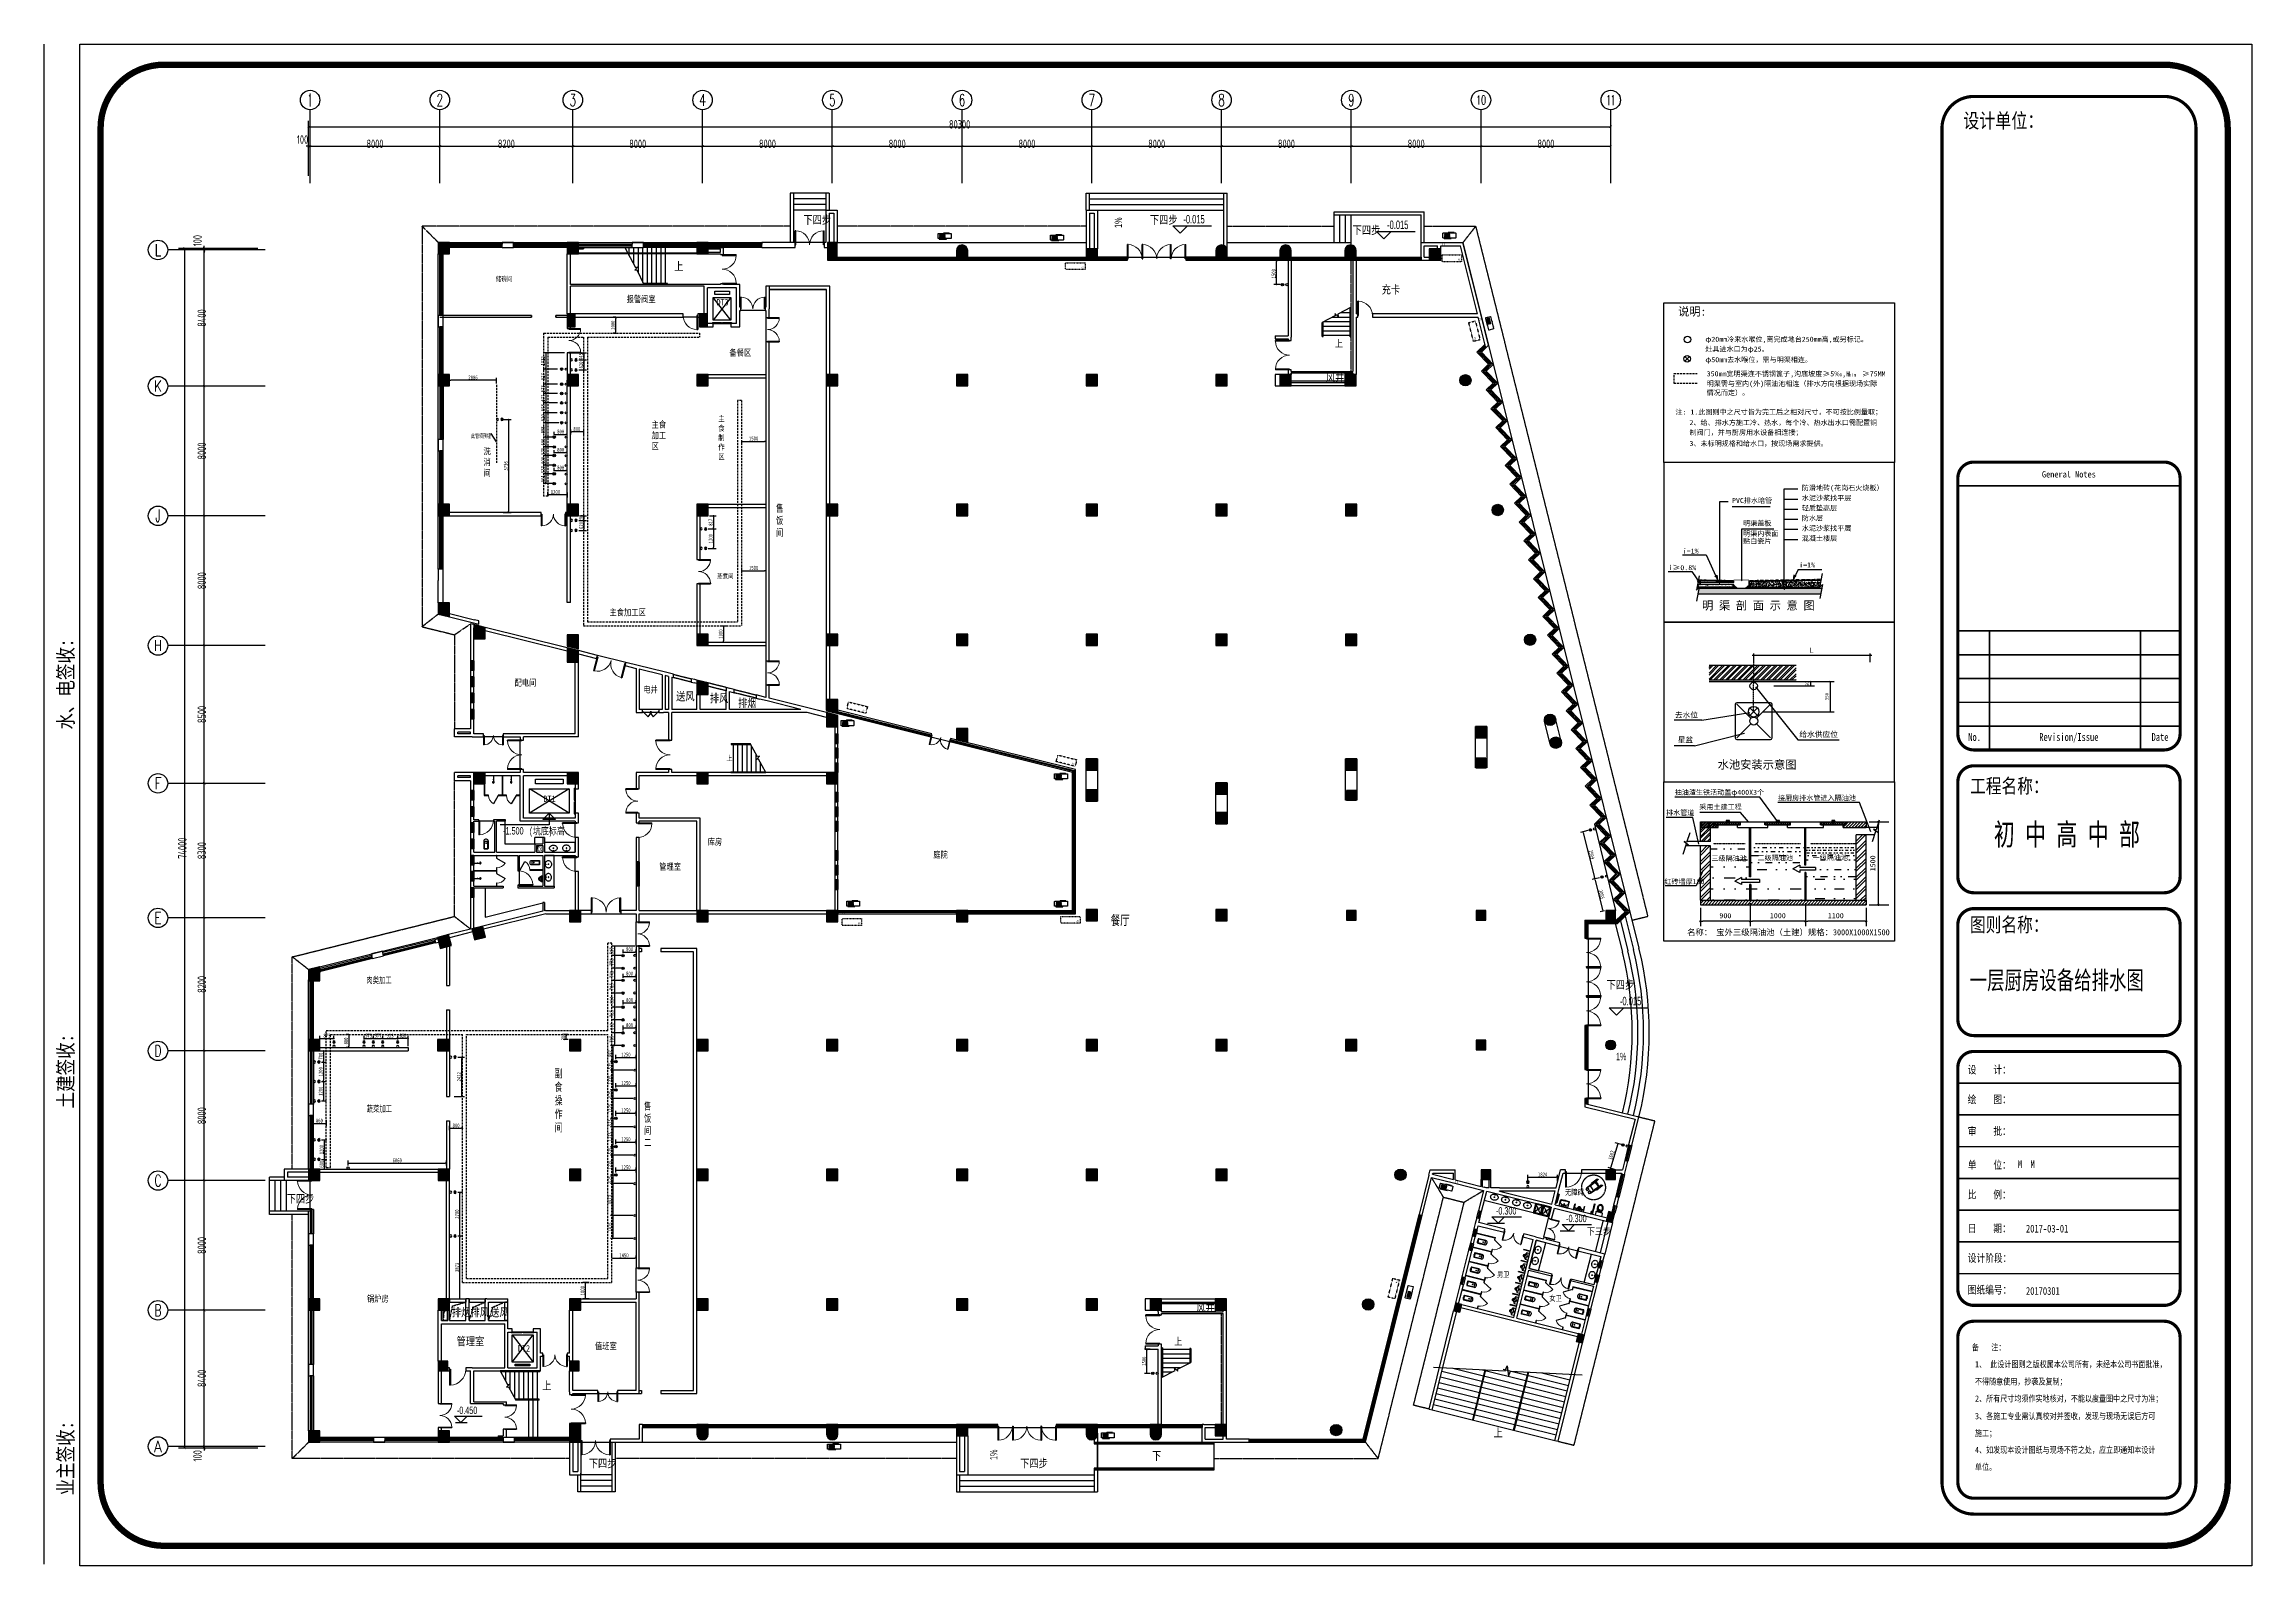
# Model space of a CAD drawing. Header units: inches. Extents: x -584 to 1446124, y -108140 to 99637.
# Drawn here: x 874424 to 1010552, y -108140 to -14283 of the extents above; entities that cross this region are included whole.
import ezdxf
from ezdxf.enums import TextEntityAlignment as Align

# ---------------------------------------------------------------- set-up
doc = ezdxf.new("R2010")
doc.units = ezdxf.units.IN
doc.header["$MEASUREMENT"] = 0
for name, pattern in [('DASH', [0.35, 0.25, -0.1]), ('DASHED', [0.75, 0.5, -0.25]), ('HIDDEN', [0.375, 0.25, -0.125])]:
    doc.linetypes.add(name, pattern=pattern)
for name, color, linetype in [('0-雨水', 141, 'Continuous'), ('000外框', 7, 'Continuous'), ('AXIS', 3, 'Continuous'), ('AXIS_TEXT', 7, 'Continuous'), ('COLUMN', 6, 'Continuous'), ('CURTWALL', 4, 'Continuous'), ('DIM_ELEV', 3, 'Continuous'), ('DIM_SYMB', 3, 'Continuous'), ('DOOR_FIRE', 4, 'Continuous'), ('EVTR', 2, 'Continuous'), ('GROUND', 34, 'Continuous'), ('LATRINE', 6, 'Continuous'), ('LG', 84, 'Continuous'), ('LVTRY', 6, 'Continuous'), ('PUB_HATCH', 8, 'Continuous'), ('PUB_TEXT', 151, 'Continuous'), ('ROOM_NAME', 7, 'Continuous'), ('STAIR', 6, 'Continuous'), ('WALL', 7, 'Continuous'), ('WINDOW', 3, 'Continuous'), ('供排水', 4, 'Continuous'), ('厨房设备', 7, 'Continuous'), ('外框', 7, 'Continuous'), ('电位', 1, 'Continuous'), ('空调', 205, 'Continuous'), ('空调孔', 30, 'Continuous')]:
    doc.layers.add(name, color=color, linetype=linetype)
doc.styles.add('122', font='', dxfattribs={"height": 180})
doc.styles.add('_TCH_AXIS', font='COMPLEX', dxfattribs={"bigfont": 'GBCBIG'})
doc.styles.add('_TCH_DIM', font='stylu.ttf')
doc.styles.add('_TCH_DIM_T3', font='TSSDENG', dxfattribs={"width": 0.64, "bigfont": 'TSSDCHN'})
doc.styles.add('COMPLEX', font='stylu.ttf')
doc.styles.add('ET', font='', dxfattribs={"height": 186})
doc.styles.add('H1', font='', dxfattribs={"height": 200})
doc.styles.add('HZ-1', font='MingLiU.ttf', dxfattribs={"width": 0.8})
doc.styles.add('LIST', font='', dxfattribs={"height": 250})
doc.styles.get("Standard").update_dxf_attribs({"font": '', "width": 0.7, "height": 250})
doc.styles.add('STYLE1', font='simhei.ttf', dxfattribs={"width": 0.8})
doc.styles.add('宋体', font='', dxfattribs={"width": 0.8})
doc.styles.add('宋体平面', font='', dxfattribs={"width": 0.8})
doc.styles.add('黑体', font='simhei.ttf', dxfattribs={"width": 0.7})
doc.styles.get('122').set_extended_font_data('NSimSun')
doc.styles.get('ET').set_extended_font_data('SimSun')
doc.styles.get('H1').set_extended_font_data('SimSun')
doc.styles.get('LIST').set_extended_font_data('SimSun')
doc.styles.get('Standard').set_extended_font_data('NSimSun')
doc.styles.get('宋体').set_extended_font_data('NSimSun')
doc.styles.get('宋体平面').set_extended_font_data('SimSun')
doc.dimstyles.new('_TCH_ARCH&&150', dxfattribs={"dimtxt": 525, "dimasz": 150, "dimexe": 375, "dimexo": 450, "dimgap": 150, "dimtad": 1, "dimdec": 0, "dimzin": 0, "dimdsep": 46, "dimtxsty": '_TCH_DIM_T3', "dimblk": 'ARCHTICK', "dimcen": 0.09, "dimclrt": 7, "dimazin": 2, "dimtfac": 1, "dimtdec": 0, "dimtix": 1, "dimtmove": 2, "dimatfit": 3, "dimfxl": 0, "dimtolj": 1, "dimtzin": 0, "dimarcsym": 0})
doc.dimstyles.new('ISO-25', dxfattribs={"dimscale": 60, "dimtxt": 5, "dimasz": 2.5, "dimexe": 1.25, "dimexo": 3, "dimtad": 1, "dimdec": 0, "dimtxsty": 'Standard', "dimblk": 'ARCHTICK', "dimcen": 2.5, "dimadec": 0, "dimazin": 0, "dimtfac": 1, "dimtdec": 0, "dimtmove": 0, "dimatfit": 3, "dimfxl": 0, "dimarcsym": 0})
doc.dimstyles.get("Standard").update_dxf_attribs({"dimtxt": 0.18, "dimasz": 0.18, "dimexe": 0.18, "dimexo": 0.0625, "dimgap": 0.09, "dimtad": 0, "dimtih": 1, "dimtoh": 1, "dimdec": 4, "dimzin": 0, "dimdsep": 46, "dimtxsty": 'Standard', "dimcen": 0.09, "dimadec": 0, "dimazin": 0, "dimtfac": 1, "dimtdec": 4, "dimtofl": 0, "dimtmove": 0, "dimatfit": 3, "dimfxl": 0, "dimtolj": 1, "dimtzin": 0, "dimarcsym": 0})
doc.dimstyles.new('电路', dxfattribs={"dimscale": 80, "dimtxt": 2.5, "dimasz": 1, "dimexe": 2, "dimexo": 1, "dimtad": 1, "dimdec": 0, "dimtxsty": 'Standard', "dimblk": 'DOT', "dimcen": 1, "dimclrd": 6, "dimclre": 6, "dimclrt": 6, "dimadec": 0, "dimazin": 0, "dimtfac": 1, "dimtdec": 0, "dimtmove": 0, "dimatfit": 3, "dimfxl": 0, "dimarcsym": 0})
pattern_1 = [(45, (1076458.13, -7106.91), (-92.79894, 92.79894), [])]
pattern_2 = [(45, (1076458.13, -7106.9), (-278.3968, 278.3968), []), (45, (1076643.72, -7106.9), (-278.3968, 278.3968), [])]
pattern_3 = [(45, (1076458.13, -7106.91), (-69.5992, 69.5992), []), (135, (1076458.13, -7106.91), (-69.5992, -69.5992), [])]

# ---------------------------------------------------------------- blocks, each defined once
blk = doc.blocks.new('vhjkghkghkl')
at = {"layer": '空调', "linetype": 'DASH', "ltscale": 0.3}
blk.add_lwpolyline([(134071, 540199), (134071, 539779), (132871, 539779), (132871, 540199), (134071, 540199)], close=True, dxfattribs=at)
at = {"layer": '空调', "linetype": 'DASH', "ltscale": 0.3, "style": 'HZ-1'}
blk.add_text('AC', height=100, dxfattribs=at).set_placement((133846, 539867))
blk = doc.blocks.new('fff')
at = {"layer": 'LATRINE'}
for p, q in [((-514, -261), (-231, 125)), ((-511, -231), (-259, 113)), ((-497, -274), (-214, 112)), ((-303, -28), (-155, 174)), ((-273, -49), (-125, 153)), ((-155, 174), (-125, 153)), ((-151, 171), (43, 435)), ((-134, 159), (20, 369)), ((-91, 217), (20, 129)), ((20, 129), (209, -4)), ((21, 371), (129, 292)), ((43, 435), (60, 423)), ((59, 423), (95, 471)), ((95, 471), (203, 392)), ((129, 292), (203, 392)), ((167, -61), (321, 149)), ((184, -74), (377, 190)), ((215, 229), (288, 329)), ((322, 150), (215, 229)), ((395, 250), (287, 328)), ((359, 201), (395, 250)), ((377, 190), (360, 202)), ((-511, -231), (-498, -240)), ((-448, -231), (-381, -139)), ((-448, -231), (-427, -246)), ((-427, -246), (-360, -154)), ((-381, -139), (-360, -154)), ((-379, -140), (-299, -31)), ((-362, -153), (-282, -43)), ((-362, -89), (-349, -99)), ((-349, -72), (-336, -82)), ((-346, -131), (-204, -256)), ((-308, -79), (-170, -202)), ((-303, -28), (-273, -49)), ((-204, -256), (-45, -351)), ((-170, -202), (-8, -300)), ((-136, -538), (147, -152)), ((-131, -464), (-63, -372)), ((-110, -479), (-131, -464)), ((-119, -551), (163, -164)), ((-110, -479), (-43, -387)), ((-91, -539), (161, -195)), ((-43, -387), (-63, -372)), ((-61, -373), (19, -263)), ((-45, -386), (36, -276)), ((-14, -344), (-1, -354)), ((-2, -327), (11, -337)), ((11, -257), (159, -55)), ((40, -279), (11, -257)), ((40, -279), (188, -77)), ((188, -77), (159, -55))]:
    blk.add_line(p, q, dxfattribs=at)
at = {"layer": 'LATRINE', "linetype": 'DASH'}
blk.add_circle((0, 0), 750, dxfattribs=at)
at = {"layer": 'LATRINE'}
for centre, start, end in [((-223, 118), 323.76389, 143.76389), ((-505, -268), 143.76389, 323.76389), ((-128, -544), 143.76389, 323.76389), ((155, -158), 323.76389, 143.76389)]:
    blk.add_arc(centre, 10.4, start, end, dxfattribs=at)
blk = doc.blocks.new('_LV5')
for p, q in [((210, 0), (-210, 0)), ((-210, 0), (-210, -180)), ((210, -180), (210, 0)), ((160, -230), (-160, -230)), ((-101, -230), (-101, -254)), ((101, -230), (101, -254))]:
    blk.add_line(p, q)
blk.add_lwpolyline([(-135, -469, 0.0803117), (-123, -544, 0.0890145), (-92, -602, 0.1049179), (-46, -639, 0.1198119), (0, -650, 0.1198119), (46, -639, 0.1049179), (92, -602, 0.0890145), (123, -544, 0.0803117), (135, -469, 0.0803117), (123, -395, 0.0890145), (92, -337, 0.1049179), (46, -300, 0.1198119), (0, -288, 0.1198119), (-46, -300, 0.1049179), (-92, -337, 0.0890145), (-123, -395, 0.0803117)], format="xyb", close=True)
for points in [[(-39, -318, 0.0735673), (-36, -339, 0.0844544), (-27, -356, 0.1064203), (-14, -368, 0.1297085), (0, -372, 0.1297085), (14, -368, 0.1064203), (27, -356, 0.0844544), (36, -339, 0.0735673), (39, -318, 0.0735673), (36, -298, 0.0140156), (35, -295, 0.1064203)], [(-35, -295, 0.0135783), (-36, -298, 0.0735673), (-39, -318, 0.0735673)]]:
    blk.add_lwpolyline(points, format="xyb")
for centre, radius, start, end in [((-160, -180), 50, 180, 270), ((102, -469), 287, 161.63333, 180), ((102, -469), 287, 180, 198.36667), ((52, -453), 235, 141.28635, 161.63333), ((52, -486), 235, 198.36667, 218.71365), ((20, -427), 194, 134.81437, 141.28635), ((20, -512), 194, 218.71365, 242.67141), ((-151, -254), 50, 314.81437, 0), ((0, -551), 150, 242.67141, 270), ((0, -551), 150, 270, 297.32859), ((-20, -512), 194, 297.32859, 321.28635), ((151, -254), 50, 180, 225.25549), ((-20, -427), 194, 38.71365, 45.25549), ((-52, -453), 235, 18.36667, 38.71365), ((-52, -486), 235, 321.28635, 341.63333), ((160, -180), 50, 270, 0), ((-102, -469), 287, 0, 18.36667), ((-102, -469), 287, 341.63333, 0)]:
    blk.add_arc(centre, radius, start, end)
blk = doc.blocks.new('_LV1')
for p, q in [((-280, 0), (280, 0)), ((-280, 0), (-280, -361)), ((280, 0), (280, -361)), ((-280, -29), (280, -29)), ((-251, -356), (-251, -214)), ((0, -29), (-90, -29)), ((-90, -29), (90, -29)), ((251, -356), (251, -215))]:
    blk.add_line(p, q)
for centre, radius in [((-139, -69), 15), ((1, -182), 24.9), ((0, -57), 8), ((139, -69), 15)]:
    blk.add_circle(centre, radius)
for centre, radius, start, end in [((-224, -361), 56, 180, 263.48098), ((-223, -214), 28, 133.15434, 180), ((-223, -356), 28, 180, 263.49841), ((0, -452), 354, 46.75809, 133.15434), ((0, 1600), 2029, 263.48098, 276.51902), ((0, 1600), 1997, 263.49841, 276.51223), ((223, -356), 28, 276.51223, 0), ((224, -361), 56, 276.51902, 0), ((223, -215), 28, 0, 46.75809)]:
    blk.add_arc(centre, radius, start, end)
blk = doc.blocks.new('$lvtry$00000219')
at = {"color": 0}
for p, q in [((-124, -91, 0), (-43, -216, 0)), ((-116, -76, 0), (116, -76, 0)), ((43, -216, 0), (124, -91, 0))]:
    blk.add_line(p, q, dxfattribs=at)
at = {"color": 0, "elevation": 0}
blk.add_lwpolyline([(69, -231, -0.5773503), (-69, -231), (-162, -88, -0.1453776), (-170, -61), (-170, 0), (170, 0), (170, -61, -0.1453776), (162, -88)], format="xyb", close=True, dxfattribs=at)
at = {"color": 0}
for centre, radius in [((0, -177, 0), 20), ((0, -38, 0), 17.7)]:
    blk.add_circle(centre, radius, dxfattribs=at)
for centre, radius, start, end in [((-116, -86, 0), 10, 90, 213.0863), ((0, -191, 0), 50, 210, 330), ((116, -86, 0), 10, 326.9137, 90)]:
    blk.add_arc(centre, radius, start, end, dxfattribs=at)
for p in [(0, -38, 0), (0, -177, 0)]:
    blk.add_point(p, dxfattribs=at)
blk = doc.blocks.new('A$C4EB5717C')
at = {"layer": '空调'}
for p, q in [((520, 110), (520, 120)), ((883, 100), (530, 100)), ((893, 120), (893, 110))]:
    blk.add_line(p, q, dxfattribs=at)
blk.add_lwpolyline([(220, 120), (980, 120, 0.4142136), (1000, 140), (1000, 410, 0.4142136), (980, 430), (220, 430, 0.4142136), (200, 410), (200, 140, 0.4142136)], format="xyb", close=True, dxfattribs=at)
for points in [[(269, 459), (709, 459), (709, 444), (269, 444)], [(290, 372), (626, 372), (626, 343), (290, 343)], [(290, 306), (626, 306), (626, 277), (290, 277)], [(290, 240), (626, 240), (626, 211), (290, 211)]]:
    blk.add_lwpolyline(points, close=True, dxfattribs=at)
for centre, start, end in [((530, 110), 180, 270), ((883, 110), 270, 0)]:
    blk.add_arc(centre, 10, start, end, dxfattribs=at)
blk = doc.blocks.new('_ArchTick')
at = {"color": 0, "linetype": 'ByBlock', "const_width": 0.15}
blk.add_lwpolyline([(-0.5, -0.5), (0.5, 0.5)], dxfattribs=at)
blk = doc.blocks.new('*D133')
at = {"layer": 'AXIS', "color": 0, "lineweight": -2, "transparency": 16777216}
for p, q in [((884293, -100777), (884293, -100627)), ((887593, -100777), (883918, -100777)), ((887593, -100877), (883918, -100877)), ((884293, -100877), (884293, -100777)), ((884293, -100877), (884293, -101027))]:
    blk.add_line(p, q, dxfattribs=at)
at = {"layer": 'Defpoints', "color": 0, "transparency": 16777216}
for p in [(884293, -100777), (888043, -100777), (888043, -100877)]:
    blk.add_point(p, dxfattribs=at)
at = {"layer": 'AXIS', "color": 0, "lineweight": -2, "transparency": 16777216, "xscale": 150, "yscale": 150, "zscale": 150}
for p, rotation in [((884293, -100777), 270), ((884293, -100877), 90)]:
    blk.add_blockref('_ArchTick', p, dxfattribs=dict(at, rotation=rotation))
at = {"layer": 'AXIS', "color": 7, "transparency": 16777216, "insert": (883881, -101350), "char_height": 525, "attachment_point": 5, "rotation": 90, "style": '_TCH_DIM_T3'}
blk.add_mtext('\\A1;100', dxfattribs=at)
blk = doc.blocks.new('*D134')
at = {"layer": 'AXIS', "color": 0, "lineweight": -2, "transparency": 16777216}
for p, q in [((887593, -92377), (883918, -92377)), ((884293, -100777), (884293, -92377)), ((887593, -100777), (883918, -100777))]:
    blk.add_line(p, q, dxfattribs=at)
at = {"layer": 'Defpoints', "color": 0, "transparency": 16777216}
for p in [(884293, -92377), (888043, -92377), (888043, -100777)]:
    blk.add_point(p, dxfattribs=at)
at = {"layer": 'AXIS', "color": 0, "lineweight": -2, "transparency": 16777216, "xscale": 150, "yscale": 150, "zscale": 150}
for p, rotation in [((884293, -92377), 90), ((884293, -100777), 270)]:
    blk.add_blockref('_ArchTick', p, dxfattribs=dict(at, rotation=rotation))
at = {"layer": 'AXIS', "color": 7, "transparency": 16777216, "insert": (884143, -96577), "char_height": 525, "attachment_point": 5, "rotation": 90, "style": '_TCH_DIM_T3'}
blk.add_mtext('\\A1;8400', dxfattribs=at)
blk = doc.blocks.new('*D135')
at = {"layer": 'AXIS', "color": 0, "lineweight": -2, "transparency": 16777216}
for p, q in [((887593, -84377), (883918, -84377)), ((884293, -92377), (884293, -84377)), ((887593, -92377), (883918, -92377))]:
    blk.add_line(p, q, dxfattribs=at)
at = {"layer": 'Defpoints', "color": 0, "transparency": 16777216}
for p in [(884293, -84377), (888043, -84377), (888043, -92377)]:
    blk.add_point(p, dxfattribs=at)
at = {"layer": 'AXIS', "color": 0, "lineweight": -2, "transparency": 16777216, "xscale": 150, "yscale": 150, "zscale": 150}
for p, rotation in [((884293, -84377), 90), ((884293, -92377), 270)]:
    blk.add_blockref('_ArchTick', p, dxfattribs=dict(at, rotation=rotation))
at = {"layer": 'AXIS', "color": 7, "transparency": 16777216, "insert": (884143, -88377), "char_height": 525, "attachment_point": 5, "rotation": 90, "style": '_TCH_DIM_T3'}
blk.add_mtext('\\A1;8000', dxfattribs=at)
blk = doc.blocks.new('*D136')
at = {"layer": 'AXIS', "color": 0, "lineweight": -2, "transparency": 16777216}
for p, q in [((887593, -76377), (883918, -76377)), ((884293, -84377), (884293, -76377)), ((887593, -84377), (883918, -84377))]:
    blk.add_line(p, q, dxfattribs=at)
at = {"layer": 'Defpoints', "color": 0, "transparency": 16777216}
for p in [(884293, -76377), (888043, -76377), (888043, -84377)]:
    blk.add_point(p, dxfattribs=at)
at = {"layer": 'AXIS', "color": 0, "lineweight": -2, "transparency": 16777216, "xscale": 150, "yscale": 150, "zscale": 150}
for p, rotation in [((884293, -76377), 90), ((884293, -84377), 270)]:
    blk.add_blockref('_ArchTick', p, dxfattribs=dict(at, rotation=rotation))
at = {"layer": 'AXIS', "color": 7, "transparency": 16777216, "insert": (884143, -80377), "char_height": 525, "attachment_point": 5, "rotation": 90, "style": '_TCH_DIM_T3'}
blk.add_mtext('\\A1;8000', dxfattribs=at)
blk = doc.blocks.new('*D137')
at = {"layer": 'AXIS', "color": 0, "lineweight": -2, "transparency": 16777216}
for p, q in [((887593, -68177), (883918, -68177)), ((884293, -76377), (884293, -68177)), ((887593, -76377), (883918, -76377))]:
    blk.add_line(p, q, dxfattribs=at)
at = {"layer": 'Defpoints', "color": 0, "transparency": 16777216}
for p in [(884293, -68177), (888043, -68177), (888043, -76377)]:
    blk.add_point(p, dxfattribs=at)
at = {"layer": 'AXIS', "color": 0, "lineweight": -2, "transparency": 16777216, "xscale": 150, "yscale": 150, "zscale": 150}
for p, rotation in [((884293, -68177), 90), ((884293, -76377), 270)]:
    blk.add_blockref('_ArchTick', p, dxfattribs=dict(at, rotation=rotation))
at = {"layer": 'AXIS', "color": 7, "transparency": 16777216, "insert": (884143, -72277), "char_height": 525, "attachment_point": 5, "rotation": 90, "style": '_TCH_DIM_T3'}
blk.add_mtext('\\A1;8200', dxfattribs=at)
blk = doc.blocks.new('*D138')
at = {"layer": 'AXIS', "color": 0, "lineweight": -2, "transparency": 16777216}
for p, q in [((887593, -59877), (883918, -59877)), ((884293, -68177), (884293, -59877)), ((887593, -68177), (883918, -68177))]:
    blk.add_line(p, q, dxfattribs=at)
at = {"layer": 'Defpoints', "color": 0, "transparency": 16777216}
for p in [(884293, -59877), (888043, -59877), (888043, -68177)]:
    blk.add_point(p, dxfattribs=at)
at = {"layer": 'AXIS', "color": 0, "lineweight": -2, "transparency": 16777216, "xscale": 150, "yscale": 150, "zscale": 150}
for p, rotation in [((884293, -59877), 90), ((884293, -68177), 270)]:
    blk.add_blockref('_ArchTick', p, dxfattribs=dict(at, rotation=rotation))
at = {"layer": 'AXIS', "color": 7, "transparency": 16777216, "insert": (884143, -64027), "char_height": 525, "attachment_point": 5, "rotation": 90, "style": '_TCH_DIM_T3'}
blk.add_mtext('\\A1;8300', dxfattribs=at)
blk = doc.blocks.new('*D139')
at = {"layer": 'AXIS', "color": 0, "lineweight": -2, "transparency": 16777216}
for p, q in [((887593, -51377), (883918, -51377)), ((884293, -59877), (884293, -51377)), ((887593, -59877), (883918, -59877))]:
    blk.add_line(p, q, dxfattribs=at)
at = {"layer": 'Defpoints', "color": 0, "transparency": 16777216}
for p in [(884293, -51377), (888043, -51377), (888043, -59877)]:
    blk.add_point(p, dxfattribs=at)
at = {"layer": 'AXIS', "color": 0, "lineweight": -2, "transparency": 16777216, "xscale": 150, "yscale": 150, "zscale": 150}
for p, rotation in [((884293, -51377), 90), ((884293, -59877), 270)]:
    blk.add_blockref('_ArchTick', p, dxfattribs=dict(at, rotation=rotation))
at = {"layer": 'AXIS', "color": 7, "transparency": 16777216, "insert": (884143, -55627), "char_height": 525, "attachment_point": 5, "rotation": 90, "style": '_TCH_DIM_T3'}
blk.add_mtext('\\A1;8500', dxfattribs=at)
blk = doc.blocks.new('*D140')
at = {"layer": 'AXIS', "color": 0, "lineweight": -2, "transparency": 16777216}
for p, q in [((887593, -43377), (883918, -43377)), ((884293, -51377), (884293, -43377)), ((887593, -51377), (883918, -51377))]:
    blk.add_line(p, q, dxfattribs=at)
at = {"layer": 'Defpoints', "color": 0, "transparency": 16777216}
for p in [(884293, -43377), (888043, -43377), (888043, -51377)]:
    blk.add_point(p, dxfattribs=at)
at = {"layer": 'AXIS', "color": 0, "lineweight": -2, "transparency": 16777216, "xscale": 150, "yscale": 150, "zscale": 150}
for p, rotation in [((884293, -43377), 90), ((884293, -51377), 270)]:
    blk.add_blockref('_ArchTick', p, dxfattribs=dict(at, rotation=rotation))
at = {"layer": 'AXIS', "color": 7, "transparency": 16777216, "insert": (884143, -47377), "char_height": 525, "attachment_point": 5, "rotation": 90, "style": '_TCH_DIM_T3'}
blk.add_mtext('\\A1;8000', dxfattribs=at)
blk = doc.blocks.new('*D141')
at = {"layer": 'AXIS', "color": 0, "lineweight": -2, "transparency": 16777216}
for p, q in [((887593, -35377), (883918, -35377)), ((884293, -43377), (884293, -35377)), ((887593, -43377), (883918, -43377))]:
    blk.add_line(p, q, dxfattribs=at)
at = {"layer": 'Defpoints', "color": 0, "transparency": 16777216}
for p in [(884293, -35377), (888043, -35377), (888043, -43377)]:
    blk.add_point(p, dxfattribs=at)
at = {"layer": 'AXIS', "color": 0, "lineweight": -2, "transparency": 16777216, "xscale": 150, "yscale": 150, "zscale": 150}
for p, rotation in [((884293, -35377), 90), ((884293, -43377), 270)]:
    blk.add_blockref('_ArchTick', p, dxfattribs=dict(at, rotation=rotation))
at = {"layer": 'AXIS', "color": 7, "transparency": 16777216, "insert": (884143, -39377), "char_height": 525, "attachment_point": 5, "rotation": 90, "style": '_TCH_DIM_T3'}
blk.add_mtext('\\A1;8000', dxfattribs=at)
blk = doc.blocks.new('*D142')
at = {"layer": 'AXIS', "color": 0, "lineweight": -2, "transparency": 16777216}
for p, q in [((887593, -26977), (883918, -26977)), ((884293, -35377), (884293, -26977)), ((887593, -35377), (883918, -35377))]:
    blk.add_line(p, q, dxfattribs=at)
at = {"layer": 'Defpoints', "color": 0, "transparency": 16777216}
for p in [(884293, -26977), (888043, -26977), (888043, -35377)]:
    blk.add_point(p, dxfattribs=at)
at = {"layer": 'AXIS', "color": 0, "lineweight": -2, "transparency": 16777216, "xscale": 150, "yscale": 150, "zscale": 150}
for p, rotation in [((884293, -26977), 90), ((884293, -35377), 270)]:
    blk.add_blockref('_ArchTick', p, dxfattribs=dict(at, rotation=rotation))
at = {"layer": 'AXIS', "color": 7, "transparency": 16777216, "insert": (884143, -31177), "char_height": 525, "attachment_point": 5, "rotation": 90, "style": '_TCH_DIM_T3'}
blk.add_mtext('\\A1;8400', dxfattribs=at)
blk = doc.blocks.new('*D143')
at = {"layer": 'AXIS', "color": 0, "lineweight": -2, "transparency": 16777216}
for p, q in [((887593, -26877), (883918, -26877)), ((887593, -26977), (883918, -26977)), ((884293, -26877), (884293, -26727)), ((884293, -26977), (884293, -26877)), ((884293, -26977), (884293, -27127))]:
    blk.add_line(p, q, dxfattribs=at)
at = {"layer": 'Defpoints', "color": 0, "transparency": 16777216}
for p in [(884293, -26877), (888043, -26877), (888043, -26977)]:
    blk.add_point(p, dxfattribs=at)
at = {"layer": 'AXIS', "color": 0, "lineweight": -2, "transparency": 16777216, "xscale": 150, "yscale": 150, "zscale": 150}
for p, rotation in [((884293, -26877), 270), ((884293, -26977), 90)]:
    blk.add_blockref('_ArchTick', p, dxfattribs=dict(at, rotation=rotation))
at = {"layer": 'AXIS', "color": 7, "transparency": 16777216, "insert": (883881, -26404), "char_height": 525, "attachment_point": 5, "rotation": 90, "style": '_TCH_DIM_T3'}
blk.add_mtext('\\A1;100', dxfattribs=at)
blk = doc.blocks.new('*D144')
at = {"layer": 'AXIS', "color": 0, "lineweight": -2, "transparency": 16777216}
for p, q in [((887593, -26877), (882718, -26877)), ((883093, -100877), (883093, -26877)), ((887593, -100877), (882718, -100877))]:
    blk.add_line(p, q, dxfattribs=at)
at = {"layer": 'Defpoints', "color": 0, "transparency": 16777216}
for p in [(883093, -26877), (888043, -26877), (888043, -100877)]:
    blk.add_point(p, dxfattribs=at)
at = {"layer": 'AXIS', "color": 0, "lineweight": -2, "transparency": 16777216, "xscale": 150, "yscale": 150, "zscale": 150}
for p, rotation in [((883093, -26877), 90), ((883093, -100877), 270)]:
    blk.add_blockref('_ArchTick', p, dxfattribs=dict(at, rotation=rotation))
at = {"layer": 'AXIS', "color": 7, "transparency": 16777216, "insert": (882943, -63877), "char_height": 525, "attachment_point": 5, "rotation": 90, "style": '_TCH_DIM_T3'}
blk.add_mtext('\\A1;74000', dxfattribs=at)
blk = doc.blocks.new('*D145')
at = {"layer": 'AXIS', "color": 0, "lineweight": -2, "transparency": 16777216}
for p, q in [((890723, -22408), (890723, -20205)), ((890823, -22408), (890823, -20205)), ((890723, -20580), (890573, -20580)), ((890723, -20580), (890823, -20580)), ((890823, -20580), (890973, -20580))]:
    blk.add_line(p, q, dxfattribs=at)
at = {"layer": 'Defpoints', "color": 0, "transparency": 16777216}
for p in [(890823, -20580), (890723, -22858), (890823, -22858)]:
    blk.add_point(p, dxfattribs=at)
at = {"layer": 'AXIS', "color": 0, "lineweight": -2, "transparency": 16777216, "xscale": 150, "yscale": 150, "zscale": 150}
blk.add_blockref('_ArchTick', (890723, -20580), dxfattribs=at)
at = {"layer": 'AXIS', "color": 0, "lineweight": -2, "transparency": 16777216, "xscale": 150, "yscale": 150, "zscale": 150, "rotation": 180}
blk.add_blockref('_ArchTick', (890823, -20580), dxfattribs=at)
at = {"layer": 'AXIS', "color": 7, "transparency": 16777216, "insert": (890355, -20168), "char_height": 525, "attachment_point": 5, "style": '_TCH_DIM_T3'}
blk.add_mtext('\\A1;100', dxfattribs=at)
blk = doc.blocks.new('*D146')
at = {"layer": 'AXIS', "color": 0, "lineweight": -2, "transparency": 16777216}
for p, q in [((890823, -22408), (890823, -20205)), ((898823, -22408), (898823, -20205)), ((890823, -20580), (898823, -20580))]:
    blk.add_line(p, q, dxfattribs=at)
at = {"layer": 'Defpoints', "color": 0, "transparency": 16777216}
for p in [(898823, -20580), (890823, -22858), (898823, -22858)]:
    blk.add_point(p, dxfattribs=at)
at = {"layer": 'AXIS', "color": 0, "lineweight": -2, "transparency": 16777216, "xscale": 150, "yscale": 150, "zscale": 150, "rotation": 180}
blk.add_blockref('_ArchTick', (890823, -20580), dxfattribs=at)
at = {"layer": 'AXIS', "color": 0, "lineweight": -2, "transparency": 16777216, "xscale": 150, "yscale": 150, "zscale": 150}
blk.add_blockref('_ArchTick', (898823, -20580), dxfattribs=at)
at = {"layer": 'AXIS', "color": 7, "transparency": 16777216, "insert": (894823, -20430), "char_height": 525, "attachment_point": 5, "style": '_TCH_DIM_T3'}
blk.add_mtext('\\A1;8000', dxfattribs=at)
blk = doc.blocks.new('*D147')
at = {"layer": 'AXIS', "color": 0, "lineweight": -2, "transparency": 16777216}
for p, q in [((898823, -22408), (898823, -20205)), ((907023, -22408), (907023, -20205)), ((898823, -20580), (907023, -20580))]:
    blk.add_line(p, q, dxfattribs=at)
at = {"layer": 'Defpoints', "color": 0, "transparency": 16777216}
for p in [(907023, -20580), (898823, -22858), (907023, -22858)]:
    blk.add_point(p, dxfattribs=at)
at = {"layer": 'AXIS', "color": 0, "lineweight": -2, "transparency": 16777216, "xscale": 150, "yscale": 150, "zscale": 150, "rotation": 180}
blk.add_blockref('_ArchTick', (898823, -20580), dxfattribs=at)
at = {"layer": 'AXIS', "color": 0, "lineweight": -2, "transparency": 16777216, "xscale": 150, "yscale": 150, "zscale": 150}
blk.add_blockref('_ArchTick', (907023, -20580), dxfattribs=at)
at = {"layer": 'AXIS', "color": 7, "transparency": 16777216, "insert": (902923, -20430), "char_height": 525, "attachment_point": 5, "style": '_TCH_DIM_T3'}
blk.add_mtext('\\A1;8200', dxfattribs=at)
blk = doc.blocks.new('*D148')
at = {"layer": 'AXIS', "color": 0, "lineweight": -2, "transparency": 16777216}
for p, q in [((907023, -22408), (907023, -20205)), ((915023, -22408), (915023, -20205)), ((907023, -20580), (915023, -20580))]:
    blk.add_line(p, q, dxfattribs=at)
at = {"layer": 'Defpoints', "color": 0, "transparency": 16777216}
for p in [(915023, -20580), (907023, -22858), (915023, -22858)]:
    blk.add_point(p, dxfattribs=at)
at = {"layer": 'AXIS', "color": 0, "lineweight": -2, "transparency": 16777216, "xscale": 150, "yscale": 150, "zscale": 150, "rotation": 180}
blk.add_blockref('_ArchTick', (907023, -20580), dxfattribs=at)
at = {"layer": 'AXIS', "color": 0, "lineweight": -2, "transparency": 16777216, "xscale": 150, "yscale": 150, "zscale": 150}
blk.add_blockref('_ArchTick', (915023, -20580), dxfattribs=at)
at = {"layer": 'AXIS', "color": 7, "transparency": 16777216, "insert": (911023, -20430), "char_height": 525, "attachment_point": 5, "style": '_TCH_DIM_T3'}
blk.add_mtext('\\A1;8000', dxfattribs=at)
blk = doc.blocks.new('*D149')
at = {"layer": 'AXIS', "color": 0, "lineweight": -2, "transparency": 16777216}
for p, q in [((915023, -22408), (915023, -20205)), ((923023, -22408), (923023, -20205)), ((915023, -20580), (923023, -20580))]:
    blk.add_line(p, q, dxfattribs=at)
at = {"layer": 'Defpoints', "color": 0, "transparency": 16777216}
for p in [(923023, -20580), (915023, -22858), (923023, -22858)]:
    blk.add_point(p, dxfattribs=at)
at = {"layer": 'AXIS', "color": 0, "lineweight": -2, "transparency": 16777216, "xscale": 150, "yscale": 150, "zscale": 150, "rotation": 180}
blk.add_blockref('_ArchTick', (915023, -20580), dxfattribs=at)
at = {"layer": 'AXIS', "color": 0, "lineweight": -2, "transparency": 16777216, "xscale": 150, "yscale": 150, "zscale": 150}
blk.add_blockref('_ArchTick', (923023, -20580), dxfattribs=at)
at = {"layer": 'AXIS', "color": 7, "transparency": 16777216, "insert": (919023, -20430), "char_height": 525, "attachment_point": 5, "style": '_TCH_DIM_T3'}
blk.add_mtext('\\A1;8000', dxfattribs=at)
blk = doc.blocks.new('*D150')
at = {"layer": 'AXIS', "color": 0, "lineweight": -2, "transparency": 16777216}
for p, q in [((923023, -22408), (923023, -20205)), ((931023, -22408), (931023, -20205)), ((923023, -20580), (931023, -20580))]:
    blk.add_line(p, q, dxfattribs=at)
at = {"layer": 'Defpoints', "color": 0, "transparency": 16777216}
for p in [(931023, -20580), (923023, -22858), (931023, -22858)]:
    blk.add_point(p, dxfattribs=at)
at = {"layer": 'AXIS', "color": 0, "lineweight": -2, "transparency": 16777216, "xscale": 150, "yscale": 150, "zscale": 150, "rotation": 180}
blk.add_blockref('_ArchTick', (923023, -20580), dxfattribs=at)
at = {"layer": 'AXIS', "color": 0, "lineweight": -2, "transparency": 16777216, "xscale": 150, "yscale": 150, "zscale": 150}
blk.add_blockref('_ArchTick', (931023, -20580), dxfattribs=at)
at = {"layer": 'AXIS', "color": 7, "transparency": 16777216, "insert": (927023, -20430), "char_height": 525, "attachment_point": 5, "style": '_TCH_DIM_T3'}
blk.add_mtext('\\A1;8000', dxfattribs=at)
blk = doc.blocks.new('*D151')
at = {"layer": 'AXIS', "color": 0, "lineweight": -2, "transparency": 16777216}
for p, q in [((931023, -22408), (931023, -20205)), ((939023, -22408), (939023, -20205)), ((931023, -20580), (939023, -20580))]:
    blk.add_line(p, q, dxfattribs=at)
at = {"layer": 'Defpoints', "color": 0, "transparency": 16777216}
for p in [(939023, -20580), (931023, -22858), (939023, -22858)]:
    blk.add_point(p, dxfattribs=at)
at = {"layer": 'AXIS', "color": 0, "lineweight": -2, "transparency": 16777216, "xscale": 150, "yscale": 150, "zscale": 150, "rotation": 180}
blk.add_blockref('_ArchTick', (931023, -20580), dxfattribs=at)
at = {"layer": 'AXIS', "color": 0, "lineweight": -2, "transparency": 16777216, "xscale": 150, "yscale": 150, "zscale": 150}
blk.add_blockref('_ArchTick', (939023, -20580), dxfattribs=at)
at = {"layer": 'AXIS', "color": 7, "transparency": 16777216, "insert": (935023, -20430), "char_height": 525, "attachment_point": 5, "style": '_TCH_DIM_T3'}
blk.add_mtext('\\A1;8000', dxfattribs=at)
blk = doc.blocks.new('*D152')
at = {"layer": 'AXIS', "color": 0, "lineweight": -2, "transparency": 16777216}
for p, q in [((939023, -22408), (939023, -20205)), ((947023, -22408), (947023, -20205)), ((939023, -20580), (947023, -20580))]:
    blk.add_line(p, q, dxfattribs=at)
at = {"layer": 'Defpoints', "color": 0, "transparency": 16777216}
for p in [(947023, -20580), (939023, -22858), (947023, -22858)]:
    blk.add_point(p, dxfattribs=at)
at = {"layer": 'AXIS', "color": 0, "lineweight": -2, "transparency": 16777216, "xscale": 150, "yscale": 150, "zscale": 150, "rotation": 180}
blk.add_blockref('_ArchTick', (939023, -20580), dxfattribs=at)
at = {"layer": 'AXIS', "color": 0, "lineweight": -2, "transparency": 16777216, "xscale": 150, "yscale": 150, "zscale": 150}
blk.add_blockref('_ArchTick', (947023, -20580), dxfattribs=at)
at = {"layer": 'AXIS', "color": 7, "transparency": 16777216, "insert": (943023, -20430), "char_height": 525, "attachment_point": 5, "style": '_TCH_DIM_T3'}
blk.add_mtext('\\A1;8000', dxfattribs=at)
blk = doc.blocks.new('*D153')
at = {"layer": 'AXIS', "color": 0, "lineweight": -2, "transparency": 16777216}
for p, q in [((947023, -22408), (947023, -20205)), ((955023, -22408), (955023, -20205)), ((947023, -20580), (955023, -20580))]:
    blk.add_line(p, q, dxfattribs=at)
at = {"layer": 'Defpoints', "color": 0, "transparency": 16777216}
for p in [(955023, -20580), (947023, -22858), (955023, -22858)]:
    blk.add_point(p, dxfattribs=at)
at = {"layer": 'AXIS', "color": 0, "lineweight": -2, "transparency": 16777216, "xscale": 150, "yscale": 150, "zscale": 150, "rotation": 180}
blk.add_blockref('_ArchTick', (947023, -20580), dxfattribs=at)
at = {"layer": 'AXIS', "color": 0, "lineweight": -2, "transparency": 16777216, "xscale": 150, "yscale": 150, "zscale": 150}
blk.add_blockref('_ArchTick', (955023, -20580), dxfattribs=at)
at = {"layer": 'AXIS', "color": 7, "transparency": 16777216, "insert": (951023, -20430), "char_height": 525, "attachment_point": 5, "style": '_TCH_DIM_T3'}
blk.add_mtext('\\A1;8000', dxfattribs=at)
blk = doc.blocks.new('*D154')
at = {"layer": 'AXIS', "color": 0, "lineweight": -2, "transparency": 16777216}
for p, q in [((955023, -22408), (955023, -20205)), ((963023, -22408), (963023, -20205)), ((955023, -20580), (963023, -20580))]:
    blk.add_line(p, q, dxfattribs=at)
at = {"layer": 'Defpoints', "color": 0, "transparency": 16777216}
for p in [(963023, -20580), (955023, -22858), (963023, -22858)]:
    blk.add_point(p, dxfattribs=at)
at = {"layer": 'AXIS', "color": 0, "lineweight": -2, "transparency": 16777216, "xscale": 150, "yscale": 150, "zscale": 150, "rotation": 180}
blk.add_blockref('_ArchTick', (955023, -20580), dxfattribs=at)
at = {"layer": 'AXIS', "color": 0, "lineweight": -2, "transparency": 16777216, "xscale": 150, "yscale": 150, "zscale": 150}
blk.add_blockref('_ArchTick', (963023, -20580), dxfattribs=at)
at = {"layer": 'AXIS', "color": 7, "transparency": 16777216, "insert": (959023, -20430), "char_height": 525, "attachment_point": 5, "style": '_TCH_DIM_T3'}
blk.add_mtext('\\A1;8000', dxfattribs=at)
blk = doc.blocks.new('*D155')
at = {"layer": 'AXIS', "color": 0, "lineweight": -2, "transparency": 16777216}
for p, q in [((963023, -22408), (963023, -20205)), ((971023, -22408), (971023, -20205)), ((963023, -20580), (971023, -20580))]:
    blk.add_line(p, q, dxfattribs=at)
at = {"layer": 'Defpoints', "color": 0, "transparency": 16777216}
for p in [(971023, -20580), (963023, -22858), (971023, -22858)]:
    blk.add_point(p, dxfattribs=at)
at = {"layer": 'AXIS', "color": 0, "lineweight": -2, "transparency": 16777216, "xscale": 150, "yscale": 150, "zscale": 150, "rotation": 180}
blk.add_blockref('_ArchTick', (963023, -20580), dxfattribs=at)
at = {"layer": 'AXIS', "color": 0, "lineweight": -2, "transparency": 16777216, "xscale": 150, "yscale": 150, "zscale": 150}
blk.add_blockref('_ArchTick', (971023, -20580), dxfattribs=at)
at = {"layer": 'AXIS', "color": 7, "transparency": 16777216, "insert": (967023, -20430), "char_height": 525, "attachment_point": 5, "style": '_TCH_DIM_T3'}
blk.add_mtext('\\A1;8000', dxfattribs=at)
blk = doc.blocks.new('*D156')
at = {"layer": 'AXIS', "color": 0, "lineweight": -2, "transparency": 16777216}
for p, q in [((890723, -22408), (890723, -19005)), ((971023, -22408), (971023, -19005)), ((890723, -19380), (971023, -19380))]:
    blk.add_line(p, q, dxfattribs=at)
at = {"layer": 'Defpoints', "color": 0, "transparency": 16777216}
for p in [(971023, -19380), (890723, -22858), (971023, -22858)]:
    blk.add_point(p, dxfattribs=at)
at = {"layer": 'AXIS', "color": 0, "lineweight": -2, "transparency": 16777216, "xscale": 150, "yscale": 150, "zscale": 150, "rotation": 180}
blk.add_blockref('_ArchTick', (890723, -19380), dxfattribs=at)
at = {"layer": 'AXIS', "color": 0, "lineweight": -2, "transparency": 16777216, "xscale": 150, "yscale": 150, "zscale": 150}
blk.add_blockref('_ArchTick', (971023, -19380), dxfattribs=at)
at = {"layer": 'AXIS', "color": 7, "transparency": 16777216, "insert": (930873, -19230), "char_height": 525, "attachment_point": 5, "style": '_TCH_DIM_T3'}
blk.add_mtext('\\A1;80300', dxfattribs=at)
blk = doc.blocks.new('$lvtry$00000191')
at = {"color": 0}
for p, q in [((-250, -50, 0), (-39, -219, 0)), ((-250, -450, 0), (-39, -281, 0)), ((39, -219, 0), (250, -50, 0)), ((39, -281, 0), (250, -450, 0))]:
    blk.add_line(p, q, dxfattribs=at)
at = {"color": 0, "elevation": 0}
for points in [[(300, -500), (300, 0), (-300, 0), (-300, -500)], [(250, -450), (250, -50), (-250, -50), (-250, -450)]]:
    blk.add_lwpolyline(points, close=True, dxfattribs=at)
at = {"color": 0}
blk.add_circle((0, -250, 0), 50, dxfattribs=at)
for p in [(0, -50, 0), (0, -250, 0)]:
    blk.add_point(p, dxfattribs=at)
blk = doc.blocks.new('$lvtry$00000194')
at = {"color": 0}
for p, q in [((-17, -27), (-17, -17)), ((17, -27), (17, -17))]:
    blk.add_line(p, q, dxfattribs=at)
blk.add_lwpolyline([(14, -39, -0.0673736), (92, -53, -0.0881515), (166, -93, -0.1052687), (218, -155, -0.1216849), (235, -224, -0.1216849), (218, -292, -0.1052687), (166, -355, -0.0881515), (92, -394, -0.0789663), (0, -409, -0.0789663), (-92, -394, -0.0881515), (-166, -355, -0.1052687), (-218, -292, -0.1216849), (-235, -224, -0.1216849), (-218, -155, -0.1052687), (-166, -93, -0.0881515), (-92, -53, -0.059935), (-23, -40, -0.059935)], format="xyb", dxfattribs=at)
for centre, radius in [((0, -221), 20), ((0, -27), 16.7), ((0, -221), 15)]:
    blk.add_circle(centre, radius, dxfattribs=at)
for centre, radius, start, end in [((0, -17), 16.7, 0, 180), ((-40, -17), 10.1, 106.60956, 258.16482), ((-64, 250), 259, 274.70692, 282.37316), ((-75, -197), 173, 71.36005, 79.18732), ((-29, -63), 6.77, 155.34398, 308.32242), ((-171, 35), 166, 324.84107, 338.13372), ((-171, 35), 170, 324.84107, 331.35233), ((-29, -63), 3.37, 155.34398, 308.32242), ((100, -178), 170, 132.31406, 138.82532), ((100, -178), 166, 125.53268, 138.82532), ((-12, -42), 10.6, 201.89238, 261.77402), ((-381, -99), 372, 2.39824, 6.76269), ((0, -80), 9.9, 201.78369, 338.21631), ((64, 250), 259, 257.62684, 265.29308), ((381, -99), 372, 170.10083, 177.60176), ((75, -197), 173, 100.81268, 110.41907), ((40, -17), 10.1, 281.83518, 73.39044)]:
    blk.add_arc(centre, radius, start, end, dxfattribs=at)
for p in [(0, -27), (0, -221)]:
    blk.add_point(p, dxfattribs=at)
blk = doc.blocks.new('_FZH')
at = {"layer": 'WALL'}
blk.add_lwpolyline([(-0.5, -0.5), (0.5, -0.5), (0.5, 0.5), (-0.5, 0.5)], close=True, dxfattribs=at)
blk.add_solid([(-0.5, -0.5), (0.5, -0.5), (-0.5, 0.5), (0.5, 0.5)], dxfattribs=at)
blk = doc.blocks.new('_YZH')
blk.add_circle((0, 0), 0.5)
at = {"layer": 'PUB_HATCH', "const_width": 0.5}
blk.add_lwpolyline([(-0.25, 0, 1), (0.25, 0, 1)], format="xyb", close=True, dxfattribs=at)
blk = doc.blocks.new('$DorLib2D$00000002')
for p, q in [((-0.5, 0), (-0.5, 0.4875)), ((-0.475, 0.4875), (-0.5, 0.4875)), ((-0.475, 0), (-0.475, 0.4875)), ((0.475, 0), (0.475, 0.4875)), ((0.475, 0.4875), (0.5, 0.4875)), ((0.5, 0), (0.5, 0.4875)), ((-0.5, 0), (-0.475, 0)), ((0.5, 0), (0.475, 0))]:
    blk.add_line(p, q)
at = {"lineweight": 13}
for centre, start, end in [((-0.4875, 0), 0, 88.530716), ((0.4875, 0), 91.469284, 180)]:
    blk.add_arc(centre, 0.4875, start, end, dxfattribs=at)
blk = doc.blocks.new('$WINLIB2D$00000001')
at = {"color": 0}
for points in [[(-0.5, 0.5), (-0.5, -0.5)], [(-0.5, 0.5), (0.5, 0.5)], [(0.5, -0.5), (0.5, 0.5)], [(0.5, 0.167), (-0.5, 0.167)], [(0.5, -0.167), (-0.5, -0.167)], [(-0.5, -0.5), (0.5, -0.5)]]:
    blk.add_lwpolyline(points, dxfattribs=at)
blk = doc.blocks.new('$DORLIB2D$00000127')
at = {"color": 0}
for points in [[(-0.533, 0.795), (-0.533, 0.69)], [(-0.033, 0.795), (-0.533, 0.795)], [(-0.033, 0.69), (-0.533, 0.69)], [(0.5, 0.5), (-0.5, 0.5)], [(-0.033, 0.795), (-0.033, 0.69)], [(0.533, 0.795), (0.033, 0.795)], [(0.033, 0.795), (0.033, 0.69)], [(0.533, 0.69), (0.033, 0.69)], [(0.533, 0.795), (0.533, 0.69)]]:
    blk.add_lwpolyline(points, dxfattribs=at)
blk = doc.blocks.new('$DorLib2D$00000001')
for p, q in [((0.45, 0.975), (0.5, 0.975)), ((0.45, 0), (0.45, 0.975)), ((0.5, 0), (0.45, 0)), ((0.5, 0), (0.5, 0.975))]:
    blk.add_line(p, q)
at = {"lineweight": 13}
blk.add_arc((0.475, 0), 0.975, 91.46928, 180, dxfattribs=at)
blk = doc.blocks.new('$TCHSYS$WIN2D')
for p, q in [((-0.5, 0.5), (0.5, 0.5)), ((-0.5, 0.5), (-0.5, -0.5)), ((0.5, 0.5), (0.5, -0.5)), ((0.5, 0.167), (-0.5, 0.167)), ((0.5, -0.167), (-0.5, -0.167)), ((-0.5, -0.5), (0.5, -0.5))]:
    blk.add_line(p, q)
blk = doc.blocks.new('_AXISO')
blk.add_circle((0, 0), 0.5)
at = {"layer": 'AXIS_TEXT', "style": 'COMPLEX', "width": 1.041667}
blk.add_attdef('A', text='', height=0.56, dxfattribs=at).set_placement((-0.25, -0.28), (0.25, -0.28), align=Align.FIT)
blk = doc.blocks.new('$DorLib2D$00000116')
at = {"color": 0}
for p, q in [((-0.5, 0), (-0.15, 0.35)), ((0.5, 0), (0.15, 0.35))]:
    blk.add_line(p, q, dxfattribs=at)
for centre, start, end in [((-0.5, 0), 0, 45), ((0.5, 0), 135, 180)]:
    blk.add_arc(centre, 0.5, start, end, dxfattribs=at)
blk = doc.blocks.new('$lvtry$00000221')
at = {"color": 0}
for p, q in [((-124, -91, 0), (-43, -216, 0)), ((-116, -76, 0), (116, -76, 0)), ((43, -216, 0), (124, -91, 0))]:
    blk.add_line(p, q, dxfattribs=at)
at = {"color": 0, "elevation": 0}
blk.add_lwpolyline([(69, -231, -0.5773503), (-69, -231), (-162, -88, -0.1453776), (-170, -61), (-170, 0), (170, 0), (170, -61, -0.1453776), (162, -88)], format="xyb", close=True, dxfattribs=at)
at = {"color": 0}
for centre, radius in [((0, -177, 0), 20), ((0, -38, 0), 17.7)]:
    blk.add_circle(centre, radius, dxfattribs=at)
for centre, radius, start, end in [((-116, -86, 0), 10, 90, 213.0863), ((0, -191, 0), 50, 210, 330), ((116, -86, 0), 10, 326.9137, 90)]:
    blk.add_arc(centre, radius, start, end, dxfattribs=at)
for p in [(0, -38, 0), (0, -177, 0)]:
    blk.add_point(p, dxfattribs=at)
blk = doc.blocks.new('$lvtry$00000168')
at = {"color": 0}
blk.add_line((0, 0), (0, -395), dxfattribs=at)
blk.add_arc((0, -395), 50, 121.03319, 58.96681, dxfattribs=at)
for p in [(0, 0), (0, -223)]:
    blk.add_point(p, dxfattribs=at)
blk = doc.blocks.new('$TCHSYS$APDOOR2D')
blk.add_line((0.5, 0), (0, 0.87))
at = {"lineweight": 13}
blk.add_arc((0.5, 0), 1, 120, 180, dxfattribs=at)
blk = doc.blocks.new('$lvtry$00000200')
at = {"color": 0}
for p, q in [((-110, -40, 0), (-110, -470, 0)), ((100, -30, 0), (-100, -30, 0)), ((110, -470, 0), (110, -40, 0))]:
    blk.add_line(p, q, dxfattribs=at)
at = {"color": 0, "elevation": 0}
blk.add_lwpolyline([(100, 0), (-100, 0, 0.4142136), (-140, -40), (-140, -480, 0.4142136), (-30, -590), (30, -590, 0.4142136), (140, -480), (140, -40, 0.4142136)], format="xyb", close=True, dxfattribs=at)
blk.add_lwpolyline([(140, -470), (-140, -470)], dxfattribs=at)
at = {"color": 0}
blk.add_circle((0, -359, 0), 20, dxfattribs=at)
for centre, start, end in [((-100, -40, 0), 90, 180), ((100, -40, 0), 0, 90)]:
    blk.add_arc(centre, 10, start, end, dxfattribs=at)
for p in [(0, 0), (0, -359, 0)]:
    blk.add_point(p, dxfattribs=at)
blk = doc.blocks.new('$lvtry$00000222')
at = {"color": 0, "elevation": 0}
blk.add_lwpolyline([(-205, -191), (-205, 0), (205, 0), (205, -191, 0.2680682), (51, -323, -0.3177651), (0, -360, -0.3177651), (-51, -323, 0.2680682)], format="xyb", close=True, dxfattribs=at)
at = {"color": 0}
for centre in [(0, -60, 0), (0, -242, 0)]:
    blk.add_circle(centre, 20, dxfattribs=at)
for centre, radius, start, end in [((-152, -175, 0), 10, 114.10839, 248.1394), ((5, -526, 0), 395, 66.66751, 114.10839), ((-243, -401, 0), 233, 19.26394, 68.1394), ((0, -316, 0), 24, 199.26394, 269.49984), ((0, -316, 0), 24, 270.50016, 340.73606), ((243, -401, 0), 233, 110.49411, 160.73606), ((158, -173, 0), 10, 290.49411, 66.66751)]:
    blk.add_arc(centre, radius, start, end, dxfattribs=at)
for p in [(0, -60, 0), (0, -242, 0)]:
    blk.add_point(p, dxfattribs=at)
blk = doc.blocks.new('A$C4B041D0B')
at = {"layer": '供排水', "color": 14}
for p, q in [((393, 128), (287, 22)), ((287, 128), (393, 22))]:
    blk.add_line(p, q, dxfattribs=at)
at = {"layer": '供排水'}
for centre, radius in [((65, 75), 65.2), ((340, 75), 75)]:
    blk.add_circle(centre, radius, dxfattribs=at)
blk = doc.blocks.new('A$C561D5FAB')
at = {"layer": '供排水', "color": 14}
for p, q in [((128, 22), (22, 128)), ((128, 128), (22, 22))]:
    blk.add_line(p, q, dxfattribs=at)
at = {"layer": '供排水'}
blk.add_circle((75, 75), 75, dxfattribs=at)
blk = doc.blocks.new('_DOT')
at = {"color": 0, "linetype": 'ByBlock'}
blk.add_line((-0.5, 0), (-1, 0), dxfattribs=at)
at = {"color": 0, "linetype": 'ByBlock', "const_width": 0.5}
blk.add_lwpolyline([(-0.25, 0, 1), (0.25, 0, 1)], format="xyb", close=True, dxfattribs=at)
blk = doc.blocks.new('*D245')
at = {"layer": 'Defpoints', "color": 0, "transparency": 16777216}
for p in [(971771, -82178), (971008, -83624), (971323, -83716)]:
    blk.add_point(p, dxfattribs=at)
at = {"layer": '电位', "color": 6, "lineweight": -2, "transparency": 16777216}
for p, q in [((971434, -82163), (971031, -83547)), ((971694, -82156), (971303, -82042)), ((971246, -83693), (970855, -83579))]:
    blk.add_line(p, q, dxfattribs=at)
at = {"layer": '电位', "color": 6, "lineweight": -2, "transparency": 16777216, "xscale": 80, "yscale": 80, "zscale": 80}
for p, rotation in [((971457, -82086), 73.7451606117666), ((971008, -83624), 253.7451606117666)]:
    blk.add_blockref('_DOT', p, dxfattribs=dict(at, rotation=rotation))
at = {"layer": '电位', "color": 6, "transparency": 16777216, "insert": (971065, -82806), "char_height": 250, "attachment_point": 5, "rotation": 73.74516}
blk.add_mtext('1602', dxfattribs=at)
blk = doc.blocks.new('*D246')
at = {"layer": 'Defpoints', "color": 0, "transparency": 16777216}
for p in [(967733, -84174), (965910, -84476), (967733, -84485)]:
    blk.add_point(p, dxfattribs=at)
at = {"layer": '电位', "color": 6, "lineweight": -2, "transparency": 16777216}
for p, q in [((965910, -84396), (965910, -84014)), ((965990, -84174), (967653, -84174)), ((967733, -84405), (967733, -84014))]:
    blk.add_line(p, q, dxfattribs=at)
at = {"layer": '电位', "color": 6, "lineweight": -2, "transparency": 16777216, "xscale": 80, "yscale": 80, "zscale": 80, "rotation": 180}
blk.add_blockref('_DOT', (965910, -84174), dxfattribs=at)
at = {"layer": '电位', "color": 6, "lineweight": -2, "transparency": 16777216, "xscale": 80, "yscale": 80, "zscale": 80}
blk.add_blockref('_DOT', (967733, -84174), dxfattribs=at)
at = {"layer": '电位', "color": 6, "transparency": 16777216, "insert": (966821, -83999), "char_height": 250, "attachment_point": 5}
blk.add_mtext('1824', dxfattribs=at)
blk = doc.blocks.new('*D247')
at = {"layer": 'Defpoints', "color": 0, "transparency": 16777216}
for p in [(902649, -37430), (902649, -43166), (903066, -43166)]:
    blk.add_point(p, dxfattribs=at)
at = {"layer": '电位', "color": 6, "lineweight": -2, "transparency": 16777216}
for p, q in [((902729, -37430), (903226, -37430)), ((903066, -37510), (903066, -43086)), ((902729, -43166), (903226, -43166))]:
    blk.add_line(p, q, dxfattribs=at)
at = {"layer": '电位', "color": 6, "lineweight": -2, "transparency": 16777216, "xscale": 80, "yscale": 80, "zscale": 80}
for p, rotation in [((903066, -37430), 90), ((903066, -43166), 270)]:
    blk.add_blockref('_DOT', p, dxfattribs=dict(at, rotation=rotation))
at = {"layer": '电位', "color": 6, "transparency": 16777216, "insert": (902891, -40298), "char_height": 250, "attachment_point": 5, "rotation": 90}
blk.add_mtext('5736', dxfattribs=at)
blk = doc.blocks.new('*D248')
at = {"layer": 'Defpoints', "color": 0, "transparency": 16777216}
for p in [(899423, -35016), (899423, -35298), (902309, -35298)]:
    blk.add_point(p, dxfattribs=at)
at = {"layer": '电位', "color": 6, "lineweight": -2, "transparency": 16777216}
for p, q in [((899423, -35218), (899423, -34856)), ((902229, -35016), (899503, -35016)), ((902309, -35218), (902309, -34856))]:
    blk.add_line(p, q, dxfattribs=at)
at = {"layer": '电位', "color": 6, "lineweight": -2, "transparency": 16777216, "xscale": 80, "yscale": 80, "zscale": 80, "rotation": 180}
blk.add_blockref('_DOT', (899423, -35016), dxfattribs=at)
at = {"layer": '电位', "color": 6, "lineweight": -2, "transparency": 16777216, "xscale": 80, "yscale": 80, "zscale": 80}
blk.add_blockref('_DOT', (902309, -35016), dxfattribs=at)
at = {"layer": '电位', "color": 6, "transparency": 16777216, "insert": (900866, -34841), "char_height": 250, "attachment_point": 5}
blk.add_mtext('2886', dxfattribs=at)
blk = doc.blocks.new('*D249')
at = {"layer": 'Defpoints', "color": 0, "transparency": 16777216}
for p in [(906583, -33316), (905350, -34328), (906163, -34328)]:
    blk.add_point(p, dxfattribs=at)
at = {"layer": '电位', "color": 6, "lineweight": -2, "transparency": 16777216}
for p, q in [((906503, -33316), (905190, -33316)), ((905350, -33396), (905350, -34248)), ((906083, -34328), (905190, -34328))]:
    blk.add_line(p, q, dxfattribs=at)
at = {"layer": '电位', "color": 6, "lineweight": -2, "transparency": 16777216, "xscale": 80, "yscale": 80, "zscale": 80}
for p, rotation in [((905350, -33316), 90), ((905350, -34328), 270)]:
    blk.add_blockref('_DOT', p, dxfattribs=dict(at, rotation=rotation))
at = {"layer": '电位', "color": 6, "transparency": 16777216, "insert": (905175, -33822), "char_height": 250, "attachment_point": 5, "rotation": 90}
blk.add_mtext('1012', dxfattribs=at)
blk = doc.blocks.new('*D250')
at = {"layer": 'Defpoints', "color": 0, "transparency": 16777216}
for p in [(905350, -35254), (906163, -34328), (906165, -35254)]:
    blk.add_point(p, dxfattribs=at)
at = {"layer": '电位', "color": 6, "lineweight": -2, "transparency": 16777216}
for p, q in [((906083, -34328), (905190, -34328)), ((906085, -35254), (905190, -35254)), ((905350, -34408), (905350, -35174))]:
    blk.add_line(p, q, dxfattribs=at)
at = {"layer": '电位', "color": 6, "lineweight": -2, "transparency": 16777216, "xscale": 80, "yscale": 80, "zscale": 80}
for p, rotation in [((905350, -34328), 90), ((905350, -35254), 270)]:
    blk.add_blockref('_DOT', p, dxfattribs=dict(at, rotation=rotation))
at = {"layer": '电位', "color": 6, "transparency": 16777216, "insert": (905175, -34791), "char_height": 250, "attachment_point": 5, "rotation": 90}
blk.add_mtext('927', dxfattribs=at)
blk = doc.blocks.new('*D251')
at = {"layer": 'Defpoints', "color": 0, "transparency": 16777216}
for p in [(906165, -35254), (905350, -35828), (906158, -35828)]:
    blk.add_point(p, dxfattribs=at)
at = {"layer": '电位', "color": 6, "lineweight": -2, "transparency": 16777216}
for p, q in [((906085, -35254), (905190, -35254)), ((905350, -35334), (905350, -35748)), ((906078, -35828), (905190, -35828))]:
    blk.add_line(p, q, dxfattribs=at)
at = {"layer": '电位', "color": 6, "lineweight": -2, "transparency": 16777216, "xscale": 80, "yscale": 80, "zscale": 80}
for p, rotation in [((905350, -35254), 90), ((905350, -35828), 270)]:
    blk.add_blockref('_DOT', p, dxfattribs=dict(at, rotation=rotation))
at = {"layer": '电位', "color": 6, "transparency": 16777216, "insert": (905175, -35541), "char_height": 250, "attachment_point": 5, "rotation": 90}
blk.add_mtext('573', dxfattribs=at)
blk = doc.blocks.new('*D252')
at = {"layer": 'Defpoints', "color": 0, "transparency": 16777216}
for p in [(905350, -36405), (906158, -35828), (906158, -36405)]:
    blk.add_point(p, dxfattribs=at)
at = {"layer": '电位', "color": 6, "lineweight": -2, "transparency": 16777216}
for p, q in [((906078, -35828), (905190, -35828)), ((906078, -36405), (905190, -36405)), ((905350, -35908), (905350, -36325))]:
    blk.add_line(p, q, dxfattribs=at)
at = {"layer": '电位', "color": 6, "lineweight": -2, "transparency": 16777216, "xscale": 80, "yscale": 80, "zscale": 80}
for p, rotation in [((905350, -35828), 90), ((905350, -36405), 270)]:
    blk.add_blockref('_DOT', p, dxfattribs=dict(at, rotation=rotation))
at = {"layer": '电位', "color": 6, "transparency": 16777216, "insert": (905175, -36116), "char_height": 250, "attachment_point": 5, "rotation": 90}
blk.add_mtext('577', dxfattribs=at)
blk = doc.blocks.new('*D253')
at = {"layer": 'Defpoints', "color": 0, "transparency": 16777216}
for p in [(906158, -36405), (905350, -37013), (906143, -37013)]:
    blk.add_point(p, dxfattribs=at)
at = {"layer": '电位', "color": 6, "lineweight": -2, "transparency": 16777216}
for p, q in [((906078, -36405), (905190, -36405)), ((905350, -36485), (905350, -36933)), ((906063, -37013), (905190, -37013))]:
    blk.add_line(p, q, dxfattribs=at)
at = {"layer": '电位', "color": 6, "lineweight": -2, "transparency": 16777216, "xscale": 80, "yscale": 80, "zscale": 80}
for p, rotation in [((905350, -36405), 90), ((905350, -37013), 270)]:
    blk.add_blockref('_DOT', p, dxfattribs=dict(at, rotation=rotation))
at = {"layer": '电位', "color": 6, "transparency": 16777216, "insert": (905175, -36709), "char_height": 250, "attachment_point": 5, "rotation": 90}
blk.add_mtext('608', dxfattribs=at)
blk = doc.blocks.new('*D254')
at = {"layer": 'Defpoints', "color": 0, "transparency": 16777216}
for p in [(905350, -37633), (906143, -37013), (906143, -37633)]:
    blk.add_point(p, dxfattribs=at)
at = {"layer": '电位', "color": 6, "lineweight": -2, "transparency": 16777216}
for p, q in [((906063, -37013), (905190, -37013)), ((906063, -37633), (905190, -37633)), ((905350, -37093), (905350, -37553))]:
    blk.add_line(p, q, dxfattribs=at)
at = {"layer": '电位', "color": 6, "lineweight": -2, "transparency": 16777216, "xscale": 80, "yscale": 80, "zscale": 80}
for p, rotation in [((905350, -37013), 90), ((905350, -37633), 270)]:
    blk.add_blockref('_DOT', p, dxfattribs=dict(at, rotation=rotation))
at = {"layer": '电位', "color": 6, "transparency": 16777216, "insert": (905175, -37323), "char_height": 250, "attachment_point": 5, "rotation": 90}
blk.add_mtext('620', dxfattribs=at)
blk = doc.blocks.new('*D255')
at = {"layer": 'Defpoints', "color": 0, "transparency": 16777216}
for p in [(906233, -37633), (905350, -38521), (905873, -38521)]:
    blk.add_point(p, dxfattribs=at)
at = {"layer": '电位', "color": 6, "lineweight": -2, "transparency": 16777216}
for p, q in [((906153, -37633), (905190, -37633)), ((905350, -37713), (905350, -38441)), ((905793, -38521), (905190, -38521))]:
    blk.add_line(p, q, dxfattribs=at)
at = {"layer": '电位', "color": 6, "lineweight": -2, "transparency": 16777216, "xscale": 80, "yscale": 80, "zscale": 80}
for p, rotation in [((905350, -37633), 90), ((905350, -38521), 270)]:
    blk.add_blockref('_DOT', p, dxfattribs=dict(at, rotation=rotation))
at = {"layer": '电位', "color": 6, "transparency": 16777216, "insert": (905175, -38077), "char_height": 250, "attachment_point": 5, "rotation": 90}
blk.add_mtext('888', dxfattribs=at)
blk = doc.blocks.new('*D256')
at = {"layer": 'Defpoints', "color": 0, "transparency": 16777216}
for p in [(905350, -39127), (905873, -38521), (905876, -39127)]:
    blk.add_point(p, dxfattribs=at)
at = {"layer": '电位', "color": 6, "lineweight": -2, "transparency": 16777216}
for p, q in [((905793, -38521), (905190, -38521)), ((905796, -39127), (905190, -39127)), ((905350, -38601), (905350, -39047))]:
    blk.add_line(p, q, dxfattribs=at)
at = {"layer": '电位', "color": 6, "lineweight": -2, "transparency": 16777216, "xscale": 80, "yscale": 80, "zscale": 80}
for p, rotation in [((905350, -38521), 90), ((905350, -39127), 270)]:
    blk.add_blockref('_DOT', p, dxfattribs=dict(at, rotation=rotation))
at = {"layer": '电位', "color": 6, "transparency": 16777216, "insert": (905175, -38824), "char_height": 250, "attachment_point": 5, "rotation": 90}
blk.add_mtext('606', dxfattribs=at)
blk = doc.blocks.new('*D257')
at = {"layer": 'Defpoints', "color": 0, "transparency": 16777216}
for p in [(905876, -39127), (905353, -39656), (905798, -39656)]:
    blk.add_point(p, dxfattribs=at)
at = {"layer": '电位', "color": 6, "lineweight": -2, "transparency": 16777216}
for p, q in [((905796, -39127), (905193, -39127)), ((905353, -39207), (905353, -39576)), ((905718, -39656), (905193, -39656))]:
    blk.add_line(p, q, dxfattribs=at)
at = {"layer": '电位', "color": 6, "lineweight": -2, "transparency": 16777216, "xscale": 80, "yscale": 80, "zscale": 80}
for p, rotation in [((905353, -39127), 90), ((905353, -39656), 270)]:
    blk.add_blockref('_DOT', p, dxfattribs=dict(at, rotation=rotation))
at = {"layer": '电位', "color": 6, "transparency": 16777216, "insert": (905178, -39391), "char_height": 250, "attachment_point": 5, "rotation": 90}
blk.add_mtext('530', dxfattribs=at)
blk = doc.blocks.new('*D258')
at = {"layer": 'Defpoints', "color": 0, "transparency": 16777216}
for p in [(905350, -40257), (905798, -39656), (905873, -40257)]:
    blk.add_point(p, dxfattribs=at)
at = {"layer": '电位', "color": 6, "lineweight": -2, "transparency": 16777216}
for p, q in [((905718, -39656), (905190, -39656)), ((905793, -40257), (905190, -40257)), ((905350, -39736), (905350, -40177))]:
    blk.add_line(p, q, dxfattribs=at)
at = {"layer": '电位', "color": 6, "lineweight": -2, "transparency": 16777216, "xscale": 80, "yscale": 80, "zscale": 80}
for p, rotation in [((905350, -39656), 90), ((905350, -40257), 270)]:
    blk.add_blockref('_DOT', p, dxfattribs=dict(at, rotation=rotation))
at = {"layer": '电位', "color": 6, "transparency": 16777216, "insert": (905175, -39956), "char_height": 250, "attachment_point": 5, "rotation": 90}
blk.add_mtext('600', dxfattribs=at)
blk = doc.blocks.new('*D259')
at = {"layer": 'Defpoints', "color": 0, "transparency": 16777216}
for p in [(905350, -40786), (905873, -40257), (905873, -40786)]:
    blk.add_point(p, dxfattribs=at)
at = {"layer": '电位', "color": 6, "lineweight": -2, "transparency": 16777216}
for p, q in [((905793, -40257), (905190, -40257)), ((905793, -40786), (905190, -40786)), ((905350, -40337), (905350, -40706))]:
    blk.add_line(p, q, dxfattribs=at)
at = {"layer": '电位', "color": 6, "lineweight": -2, "transparency": 16777216, "xscale": 80, "yscale": 80, "zscale": 80}
for p, rotation in [((905350, -40257), 90), ((905350, -40786), 270)]:
    blk.add_blockref('_DOT', p, dxfattribs=dict(at, rotation=rotation))
at = {"layer": '电位', "color": 6, "transparency": 16777216, "insert": (905175, -40521), "char_height": 250, "attachment_point": 5, "rotation": 90}
blk.add_mtext('530', dxfattribs=at)
blk = doc.blocks.new('*D260')
at = {"layer": 'Defpoints', "color": 0, "transparency": 16777216}
for p in [(905873, -40786), (905350, -41387), (905873, -41387)]:
    blk.add_point(p, dxfattribs=at)
at = {"layer": '电位', "color": 6, "lineweight": -2, "transparency": 16777216}
for p, q in [((905793, -40786), (905190, -40786)), ((905793, -41387), (905190, -41387)), ((905350, -40866), (905350, -41307))]:
    blk.add_line(p, q, dxfattribs=at)
at = {"layer": '电位', "color": 6, "lineweight": -2, "transparency": 16777216, "xscale": 80, "yscale": 80, "zscale": 80}
for p, rotation in [((905350, -40786), 90), ((905350, -41387), 270)]:
    blk.add_blockref('_DOT', p, dxfattribs=dict(at, rotation=rotation))
at = {"layer": '电位', "color": 6, "transparency": 16777216, "insert": (905175, -41086), "char_height": 250, "attachment_point": 5, "rotation": 90}
blk.add_mtext('601', dxfattribs=at)
blk = doc.blocks.new('*D261')
at = {"layer": 'Defpoints', "color": 0, "transparency": 16777216}
for p in [(906873, -33316), (907313, -33761), (907696, -33761)]:
    blk.add_point(p, dxfattribs=at)
at = {"layer": '电位', "color": 6, "lineweight": -2, "transparency": 16777216}
for p, q in [((907216, -33316), (907856, -33316)), ((907393, -33761), (907856, -33761)), ((907696, -33396), (907696, -33681))]:
    blk.add_line(p, q, dxfattribs=at)
at = {"layer": '电位', "color": 6, "lineweight": -2, "transparency": 16777216, "xscale": 80, "yscale": 80, "zscale": 80}
for p, rotation in [((907696, -33316), 90), ((907696, -33761), 270)]:
    blk.add_blockref('_DOT', p, dxfattribs=dict(at, rotation=rotation))
at = {"layer": '电位', "color": 6, "transparency": 16777216, "insert": (907521, -33559), "char_height": 250, "attachment_point": 5, "rotation": 90}
blk.add_mtext('445', dxfattribs=at)
blk = doc.blocks.new('*D262')
at = {"layer": 'Defpoints', "color": 0, "transparency": 16777216}
for p in [(907313, -33761), (907313, -34381), (907696, -34381)]:
    blk.add_point(p, dxfattribs=at)
at = {"layer": '电位', "color": 6, "lineweight": -2, "transparency": 16777216}
for p, q in [((907393, -33761), (907856, -33761)), ((907696, -33841), (907696, -34301)), ((907393, -34381), (907856, -34381))]:
    blk.add_line(p, q, dxfattribs=at)
at = {"layer": '电位', "color": 6, "lineweight": -2, "transparency": 16777216, "xscale": 80, "yscale": 80, "zscale": 80}
for p, rotation in [((907696, -33761), 90), ((907696, -34381), 270)]:
    blk.add_blockref('_DOT', p, dxfattribs=dict(at, rotation=rotation))
at = {"layer": '电位', "color": 6, "transparency": 16777216, "insert": (907521, -34071), "char_height": 250, "attachment_point": 5, "rotation": 90}
blk.add_mtext('620', dxfattribs=at)
blk = doc.blocks.new('*D263')
at = {"layer": 'Defpoints', "color": 0, "transparency": 16777216}
for p in [(907373, -43366), (907313, -43661), (907701, -43661)]:
    blk.add_point(p, dxfattribs=at)
at = {"layer": '电位', "color": 6, "lineweight": -2, "transparency": 16777216}
for p, q in [((907453, -43366), (907861, -43366)), ((907701, -43446), (907701, -43581)), ((907393, -43661), (907861, -43661))]:
    blk.add_line(p, q, dxfattribs=at)
at = {"layer": '电位', "color": 6, "lineweight": -2, "transparency": 16777216, "xscale": 80, "yscale": 80, "zscale": 80}
for p, rotation in [((907701, -43366), 90), ((907701, -43661), 270)]:
    blk.add_blockref('_DOT', p, dxfattribs=dict(at, rotation=rotation))
at = {"layer": '电位', "color": 6, "transparency": 16777216, "insert": (907526, -43513), "char_height": 250, "attachment_point": 5, "rotation": 90}
blk.add_mtext('295', dxfattribs=at)
blk = doc.blocks.new('*D264')
at = {"layer": 'Defpoints', "color": 0, "transparency": 16777216}
for p in [(907313, -43661), (907313, -44281), (907701, -44281)]:
    blk.add_point(p, dxfattribs=at)
at = {"layer": '电位', "color": 6, "lineweight": -2, "transparency": 16777216}
for p, q in [((907393, -43661), (907861, -43661)), ((907393, -44281), (907861, -44281)), ((907701, -43741), (907701, -44201))]:
    blk.add_line(p, q, dxfattribs=at)
at = {"layer": '电位', "color": 6, "lineweight": -2, "transparency": 16777216, "xscale": 80, "yscale": 80, "zscale": 80}
for p, rotation in [((907701, -43661), 90), ((907701, -44281), 270)]:
    blk.add_blockref('_DOT', p, dxfattribs=dict(at, rotation=rotation))
at = {"layer": '电位', "color": 6, "transparency": 16777216, "insert": (907526, -43971), "char_height": 250, "attachment_point": 5, "rotation": 90}
blk.add_mtext('620', dxfattribs=at)
blk = doc.blocks.new('*D265')
at = {"layer": 'Defpoints', "color": 0, "transparency": 16777216}
for p in [(906873, -37965), (907673, -37965), (906873, -38194)]:
    blk.add_point(p, dxfattribs=at)
at = {"layer": '电位', "color": 6, "lineweight": -2, "transparency": 16777216}
for p, q in [((906873, -38045), (906873, -38354)), ((907673, -38045), (907673, -38354)), ((907593, -38194), (906953, -38194))]:
    blk.add_line(p, q, dxfattribs=at)
at = {"layer": '电位', "color": 6, "lineweight": -2, "transparency": 16777216, "xscale": 80, "yscale": 80, "zscale": 80, "rotation": 180}
blk.add_blockref('_DOT', (906873, -38194), dxfattribs=at)
at = {"layer": '电位', "color": 6, "lineweight": -2, "transparency": 16777216, "xscale": 80, "yscale": 80, "zscale": 80}
blk.add_blockref('_DOT', (907673, -38194), dxfattribs=at)
at = {"layer": '电位', "color": 6, "transparency": 16777216, "insert": (907273, -38019), "char_height": 250, "attachment_point": 5}
blk.add_mtext('800', dxfattribs=at)
blk = doc.blocks.new('*D266')
at = {"layer": 'Defpoints', "color": 0, "transparency": 16777216}
for p in [(915373, -43366), (915288, -44183), (915696, -44183)]:
    blk.add_point(p, dxfattribs=at)
at = {"layer": '电位', "color": 6, "lineweight": -2, "transparency": 16777216}
for p, q in [((915453, -43366), (915856, -43366)), ((915696, -43446), (915696, -44103)), ((915368, -44183), (915856, -44183))]:
    blk.add_line(p, q, dxfattribs=at)
at = {"layer": '电位', "color": 6, "lineweight": -2, "transparency": 16777216, "xscale": 80, "yscale": 80, "zscale": 80}
for p, rotation in [((915696, -43366), 90), ((915696, -44183), 270)]:
    blk.add_blockref('_DOT', p, dxfattribs=dict(at, rotation=rotation))
at = {"layer": '电位', "color": 6, "transparency": 16777216, "insert": (915521, -43774), "char_height": 250, "attachment_point": 5, "rotation": 90}
blk.add_mtext('817', dxfattribs=at)
blk = doc.blocks.new('*D267')
at = {"layer": 'Defpoints', "color": 0, "transparency": 16777216}
for p in [(915288, -44183), (915293, -45383), (915696, -45383)]:
    blk.add_point(p, dxfattribs=at)
at = {"layer": '电位', "color": 6, "lineweight": -2, "transparency": 16777216}
for p, q in [((915368, -44183), (915856, -44183)), ((915696, -44263), (915696, -45303)), ((915373, -45383), (915856, -45383))]:
    blk.add_line(p, q, dxfattribs=at)
at = {"layer": '电位', "color": 6, "lineweight": -2, "transparency": 16777216, "xscale": 80, "yscale": 80, "zscale": 80}
for p, rotation in [((915696, -44183), 90), ((915696, -45383), 270)]:
    blk.add_blockref('_DOT', p, dxfattribs=dict(at, rotation=rotation))
at = {"layer": '电位', "color": 6, "transparency": 16777216, "insert": (915521, -44783), "char_height": 250, "attachment_point": 5, "rotation": 90}
blk.add_mtext('1200', dxfattribs=at)
blk = doc.blocks.new('*D268')
at = {"layer": 'Defpoints', "color": 0, "transparency": 16777216}
for p in [(891423, -76166), (892296, -75615), (892296, -75741)]:
    blk.add_point(p, dxfattribs=at)
at = {"layer": '电位', "color": 6, "lineweight": -2, "transparency": 16777216}
for p, q in [((891423, -76086), (891423, -75455)), ((891503, -75615), (892216, -75615)), ((892296, -75661), (892296, -75455))]:
    blk.add_line(p, q, dxfattribs=at)
at = {"layer": '电位', "color": 6, "lineweight": -2, "transparency": 16777216, "xscale": 80, "yscale": 80, "zscale": 80, "rotation": 180}
blk.add_blockref('_DOT', (891423, -75615), dxfattribs=at)
at = {"layer": '电位', "color": 6, "lineweight": -2, "transparency": 16777216, "xscale": 80, "yscale": 80, "zscale": 80}
blk.add_blockref('_DOT', (892296, -75615), dxfattribs=at)
at = {"layer": '电位', "color": 6, "transparency": 16777216, "insert": (891859, -75440), "char_height": 250, "attachment_point": 5}
blk.add_mtext('873', dxfattribs=at)
blk = doc.blocks.new('*D269')
at = {"layer": 'Defpoints', "color": 0, "transparency": 16777216}
for p in [(894149, -75748), (894723, -75615), (894723, -75741)]:
    blk.add_point(p, dxfattribs=at)
at = {"layer": '电位', "color": 6, "lineweight": -2, "transparency": 16777216}
for p, q in [((894149, -75668), (894149, -75455)), ((894229, -75615), (894643, -75615)), ((894723, -75661), (894723, -75455))]:
    blk.add_line(p, q, dxfattribs=at)
at = {"layer": '电位', "color": 6, "lineweight": -2, "transparency": 16777216, "xscale": 80, "yscale": 80, "zscale": 80, "rotation": 180}
blk.add_blockref('_DOT', (894149, -75615), dxfattribs=at)
at = {"layer": '电位', "color": 6, "lineweight": -2, "transparency": 16777216, "xscale": 80, "yscale": 80, "zscale": 80}
blk.add_blockref('_DOT', (894723, -75615), dxfattribs=at)
at = {"layer": '电位', "color": 6, "transparency": 16777216, "insert": (894436, -75440), "char_height": 250, "attachment_point": 5}
blk.add_mtext('573', dxfattribs=at)
blk = doc.blocks.new('*D270')
at = {"layer": 'Defpoints', "color": 0, "transparency": 16777216}
for p in [(894723, -75741), (895300, -75615), (895300, -75741)]:
    blk.add_point(p, dxfattribs=at)
at = {"layer": '电位', "color": 6, "lineweight": -2, "transparency": 16777216}
for p, q in [((894723, -75661), (894723, -75455)), ((894803, -75615), (895220, -75615)), ((895300, -75661), (895300, -75455))]:
    blk.add_line(p, q, dxfattribs=at)
at = {"layer": '电位', "color": 6, "lineweight": -2, "transparency": 16777216, "xscale": 80, "yscale": 80, "zscale": 80, "rotation": 180}
blk.add_blockref('_DOT', (894723, -75615), dxfattribs=at)
at = {"layer": '电位', "color": 6, "lineweight": -2, "transparency": 16777216, "xscale": 80, "yscale": 80, "zscale": 80}
blk.add_blockref('_DOT', (895300, -75615), dxfattribs=at)
at = {"layer": '电位', "color": 6, "transparency": 16777216, "insert": (895011, -75440), "char_height": 250, "attachment_point": 5}
blk.add_mtext('577', dxfattribs=at)
blk = doc.blocks.new('*D271')
at = {"layer": 'Defpoints', "color": 0, "transparency": 16777216}
for p in [(895300, -75741), (896223, -75615), (896223, -75746)]:
    blk.add_point(p, dxfattribs=at)
at = {"layer": '电位', "color": 6, "lineweight": -2, "transparency": 16777216}
for p, q in [((895300, -75661), (895300, -75455)), ((895380, -75615), (896143, -75615)), ((896223, -75666), (896223, -75455))]:
    blk.add_line(p, q, dxfattribs=at)
at = {"layer": '电位', "color": 6, "lineweight": -2, "transparency": 16777216, "xscale": 80, "yscale": 80, "zscale": 80, "rotation": 180}
blk.add_blockref('_DOT', (895300, -75615), dxfattribs=at)
at = {"layer": '电位', "color": 6, "lineweight": -2, "transparency": 16777216, "xscale": 80, "yscale": 80, "zscale": 80}
blk.add_blockref('_DOT', (896223, -75615), dxfattribs=at)
at = {"layer": '电位', "color": 6, "transparency": 16777216, "insert": (895761, -75440), "char_height": 250, "attachment_point": 5}
blk.add_mtext('923', dxfattribs=at)
blk = doc.blocks.new('*D272')
at = {"layer": 'Defpoints', "color": 0, "transparency": 16777216}
for p in [(891023, -76366), (891443, -77066), (891653, -77066)]:
    blk.add_point(p, dxfattribs=at)
at = {"layer": '电位', "color": 6, "lineweight": -2, "transparency": 16777216}
for p, q in [((891103, -76366), (891813, -76366)), ((891523, -77066), (891813, -77066)), ((891653, -76446), (891653, -76986))]:
    blk.add_line(p, q, dxfattribs=at)
at = {"layer": '电位', "color": 6, "lineweight": -2, "transparency": 16777216, "xscale": 80, "yscale": 80, "zscale": 80}
for p, rotation in [((891653, -76366), 90), ((891653, -77066), 270)]:
    blk.add_blockref('_DOT', p, dxfattribs=dict(at, rotation=rotation))
at = {"layer": '电位', "color": 6, "transparency": 16777216, "insert": (891478, -76697), "char_height": 250, "attachment_point": 5, "rotation": 90}
blk.add_mtext('700', dxfattribs=at)
blk = doc.blocks.new('*D273')
at = {"layer": 'Defpoints', "color": 0, "transparency": 16777216}
for p in [(891443, -77066), (891443, -78266), (891653, -78266)]:
    blk.add_point(p, dxfattribs=at)
at = {"layer": '电位', "color": 6, "lineweight": -2, "transparency": 16777216}
for p, q in [((891523, -77066), (891813, -77066)), ((891653, -77146), (891653, -78186)), ((891523, -78266), (891813, -78266))]:
    blk.add_line(p, q, dxfattribs=at)
at = {"layer": '电位', "color": 6, "lineweight": -2, "transparency": 16777216, "xscale": 80, "yscale": 80, "zscale": 80}
for p, rotation in [((891653, -77066), 90), ((891653, -78266), 270)]:
    blk.add_blockref('_DOT', p, dxfattribs=dict(at, rotation=rotation))
at = {"layer": '电位', "color": 6, "transparency": 16777216, "insert": (891478, -77666), "char_height": 250, "attachment_point": 5, "rotation": 90}
blk.add_mtext('1200', dxfattribs=at)
blk = doc.blocks.new('*D274')
at = {"layer": 'Defpoints', "color": 0, "transparency": 16777216}
for p in [(891443, -78266), (891443, -79466), (891653, -79466)]:
    blk.add_point(p, dxfattribs=at)
at = {"layer": '电位', "color": 6, "lineweight": -2, "transparency": 16777216}
for p, q in [((891523, -78266), (891813, -78266)), ((891653, -78346), (891653, -79386)), ((891523, -79466), (891813, -79466))]:
    blk.add_line(p, q, dxfattribs=at)
at = {"layer": '电位', "color": 6, "lineweight": -2, "transparency": 16777216, "xscale": 80, "yscale": 80, "zscale": 80}
for p, rotation in [((891653, -78266), 90), ((891653, -79466), 270)]:
    blk.add_blockref('_DOT', p, dxfattribs=dict(at, rotation=rotation))
at = {"layer": '电位', "color": 6, "transparency": 16777216, "insert": (891478, -78866), "char_height": 250, "attachment_point": 5, "rotation": 90}
blk.add_mtext('1200', dxfattribs=at)
blk = doc.blocks.new('*D275')
at = {"layer": 'Defpoints', "color": 0, "transparency": 16777216}
for p in [(891023, -83666), (891443, -83066), (891704, -83066)]:
    blk.add_point(p, dxfattribs=at)
at = {"layer": '电位', "color": 6, "lineweight": -2, "transparency": 16777216}
for p, q in [((891103, -83666), (891864, -83666)), ((891523, -83066), (891864, -83066)), ((891704, -83586), (891704, -83146))]:
    blk.add_line(p, q, dxfattribs=at)
at = {"layer": '电位', "color": 6, "lineweight": -2, "transparency": 16777216, "xscale": 80, "yscale": 80, "zscale": 80}
for p, rotation in [((891704, -83066), 90), ((891704, -83666), 270)]:
    blk.add_blockref('_DOT', p, dxfattribs=dict(at, rotation=rotation))
at = {"layer": '电位', "color": 6, "transparency": 16777216, "insert": (891529, -83366), "char_height": 250, "attachment_point": 5, "rotation": 90}
blk.add_mtext('600', dxfattribs=at)
blk = doc.blocks.new('*D276')
at = {"layer": 'Defpoints', "color": 0, "transparency": 16777216}
for p in [(891443, -81866), (891704, -81866), (891443, -83066)]:
    blk.add_point(p, dxfattribs=at)
at = {"layer": '电位', "color": 6, "lineweight": -2, "transparency": 16777216}
for p, q in [((891523, -81866), (891864, -81866)), ((891704, -82986), (891704, -81946)), ((891523, -83066), (891864, -83066))]:
    blk.add_line(p, q, dxfattribs=at)
at = {"layer": '电位', "color": 6, "lineweight": -2, "transparency": 16777216, "xscale": 80, "yscale": 80, "zscale": 80}
for p, rotation in [((891704, -81866), 90), ((891704, -83066), 270)]:
    blk.add_blockref('_DOT', p, dxfattribs=dict(at, rotation=rotation))
at = {"layer": '电位', "color": 6, "transparency": 16777216, "insert": (891529, -82466), "char_height": 250, "attachment_point": 5, "rotation": 90}
blk.add_mtext('1200', dxfattribs=at)
blk = doc.blocks.new('*D277')
at = {"layer": 'Defpoints', "color": 0, "transparency": 16777216}
for p in [(890963, -80541), (891823, -80541), (891823, -80855)]:
    blk.add_point(p, dxfattribs=at)
at = {"layer": '电位', "color": 6, "lineweight": -2, "transparency": 16777216}
for p, q in [((890963, -80621), (890963, -81015)), ((891043, -80855), (891743, -80855)), ((891823, -80621), (891823, -81015))]:
    blk.add_line(p, q, dxfattribs=at)
at = {"layer": '电位', "color": 6, "lineweight": -2, "transparency": 16777216, "xscale": 80, "yscale": 80, "zscale": 80, "rotation": 180}
blk.add_blockref('_DOT', (890963, -80855), dxfattribs=at)
at = {"layer": '电位', "color": 6, "lineweight": -2, "transparency": 16777216, "xscale": 80, "yscale": 80, "zscale": 80}
blk.add_blockref('_DOT', (891823, -80855), dxfattribs=at)
at = {"layer": '电位', "color": 6, "transparency": 16777216, "insert": (891393, -80680), "char_height": 250, "attachment_point": 5}
blk.add_mtext('860', dxfattribs=at)
blk = doc.blocks.new('*D278')
at = {"layer": 'Defpoints', "color": 0, "transparency": 16777216}
for p in [(899843, -87793), (900056, -87793), (899423, -91666)]:
    blk.add_point(p, dxfattribs=at)
at = {"layer": '电位', "color": 6, "lineweight": -2, "transparency": 16777216}
for p, q in [((899923, -87793), (900216, -87793)), ((900056, -91586), (900056, -87873)), ((899503, -91666), (900216, -91666))]:
    blk.add_line(p, q, dxfattribs=at)
at = {"layer": '电位', "color": 6, "lineweight": -2, "transparency": 16777216, "xscale": 80, "yscale": 80, "zscale": 80}
for p, rotation in [((900056, -87793), 90), ((900056, -91666), 270)]:
    blk.add_blockref('_DOT', p, dxfattribs=dict(at, rotation=rotation))
at = {"layer": '电位', "color": 6, "transparency": 16777216, "insert": (899881, -89730), "char_height": 250, "attachment_point": 5, "rotation": 90}
blk.add_mtext('3873', dxfattribs=at)
blk = doc.blocks.new('*D279')
at = {"layer": 'Defpoints', "color": 0, "transparency": 16777216}
for p in [(899843, -85093), (900056, -85093), (899843, -87793)]:
    blk.add_point(p, dxfattribs=at)
at = {"layer": '电位', "color": 6, "lineweight": -2, "transparency": 16777216}
for p, q in [((899923, -85093), (900216, -85093)), ((900056, -87713), (900056, -85173)), ((899923, -87793), (900216, -87793))]:
    blk.add_line(p, q, dxfattribs=at)
at = {"layer": '电位', "color": 6, "lineweight": -2, "transparency": 16777216, "xscale": 80, "yscale": 80, "zscale": 80}
for p, rotation in [((900056, -85093), 90), ((900056, -87793), 270)]:
    blk.add_blockref('_DOT', p, dxfattribs=dict(at, rotation=rotation))
at = {"layer": '电位', "color": 6, "transparency": 16777216, "insert": (899881, -86443), "char_height": 250, "attachment_point": 5, "rotation": 90}
blk.add_mtext('2700', dxfattribs=at)
blk = doc.blocks.new('*D280')
at = {"layer": 'Defpoints', "color": 0, "transparency": 16777216}
for p in [(899423, -81352), (900223, -81153), (900223, -81352)]:
    blk.add_point(p, dxfattribs=at)
at = {"layer": '电位', "color": 6, "lineweight": -2, "transparency": 16777216}
for p, q in [((899423, -81272), (899423, -80993)), ((899503, -81153), (900143, -81153)), ((900223, -81272), (900223, -80993))]:
    blk.add_line(p, q, dxfattribs=at)
at = {"layer": '电位', "color": 6, "lineweight": -2, "transparency": 16777216, "xscale": 80, "yscale": 80, "zscale": 80, "rotation": 180}
blk.add_blockref('_DOT', (899423, -81153), dxfattribs=at)
at = {"layer": '电位', "color": 6, "lineweight": -2, "transparency": 16777216, "xscale": 80, "yscale": 80, "zscale": 80}
blk.add_blockref('_DOT', (900223, -81153), dxfattribs=at)
at = {"layer": '电位', "color": 6, "transparency": 16777216, "insert": (899823, -80978), "char_height": 250, "attachment_point": 5}
blk.add_mtext('800', dxfattribs=at)
blk = doc.blocks.new('*D281')
at = {"layer": 'Defpoints', "color": 0, "transparency": 16777216}
for p in [(899843, -76762), (900183, -76762), (899423, -79184)]:
    blk.add_point(p, dxfattribs=at)
at = {"layer": '电位', "color": 6, "lineweight": -2, "transparency": 16777216}
for p, q in [((899923, -76762), (900343, -76762)), ((900183, -79104), (900183, -76842)), ((899703, -79184), (900343, -79184))]:
    blk.add_line(p, q, dxfattribs=at)
at = {"layer": '电位', "color": 6, "lineweight": -2, "transparency": 16777216, "xscale": 80, "yscale": 80, "zscale": 80}
for p, rotation in [((900183, -76762), 90), ((900183, -79184), 270)]:
    blk.add_blockref('_DOT', p, dxfattribs=dict(at, rotation=rotation))
at = {"layer": '电位', "color": 6, "transparency": 16777216, "insert": (900008, -77973), "char_height": 250, "attachment_point": 5, "rotation": 90}
blk.add_mtext('2422', dxfattribs=at)
blk = doc.blocks.new('*D282')
at = {"layer": 'Defpoints', "color": 0, "transparency": 16777216}
for p in [(907794, -90666), (908119, -90666), (908119, -91666)]:
    blk.add_point(p, dxfattribs=at)
at = {"layer": '电位', "color": 6, "lineweight": -2, "transparency": 16777216}
for p, q in [((908039, -90666), (907634, -90666)), ((907794, -91586), (907794, -90746)), ((908039, -91666), (907634, -91666))]:
    blk.add_line(p, q, dxfattribs=at)
at = {"layer": '电位', "color": 6, "lineweight": -2, "transparency": 16777216, "xscale": 80, "yscale": 80, "zscale": 80}
for p, rotation in [((907794, -90666), 90), ((907794, -91666), 270)]:
    blk.add_blockref('_DOT', p, dxfattribs=dict(at, rotation=rotation))
at = {"layer": '电位', "color": 6, "transparency": 16777216, "insert": (907619, -91166), "char_height": 250, "attachment_point": 5, "rotation": 90}
blk.add_mtext('1000', dxfattribs=at)
blk = doc.blocks.new('*D283')
at = {"layer": 'Defpoints', "color": 0, "transparency": 16777216}
for p in [(909599, -70503), (910123, -70503), (910923, -69916)]:
    blk.add_point(p, dxfattribs=at)
at = {"layer": '电位', "color": 6, "lineweight": -2, "transparency": 16777216}
for p, q in [((910843, -69916), (909439, -69916)), ((910043, -70503), (909439, -70503)), ((909599, -69996), (909599, -70423))]:
    blk.add_line(p, q, dxfattribs=at)
at = {"layer": '电位', "color": 6, "lineweight": -2, "transparency": 16777216, "xscale": 80, "yscale": 80, "zscale": 80}
for p, rotation in [((909599, -69916), 90), ((909599, -70503), 270)]:
    blk.add_blockref('_DOT', p, dxfattribs=dict(at, rotation=rotation))
at = {"layer": '电位', "color": 6, "transparency": 16777216, "insert": (909424, -70210), "char_height": 250, "attachment_point": 5, "rotation": 90}
blk.add_mtext('587', dxfattribs=at)
blk = doc.blocks.new('*D284')
at = {"layer": 'Defpoints', "color": 0, "transparency": 16777216}
for p in [(910123, -70503), (909599, -71281), (910123, -71281)]:
    blk.add_point(p, dxfattribs=at)
at = {"layer": '电位', "color": 6, "lineweight": -2, "transparency": 16777216}
for p, q in [((910043, -70503), (909439, -70503)), ((909599, -70583), (909599, -71201)), ((910043, -71281), (909439, -71281))]:
    blk.add_line(p, q, dxfattribs=at)
at = {"layer": '电位', "color": 6, "lineweight": -2, "transparency": 16777216, "xscale": 80, "yscale": 80, "zscale": 80}
for p, rotation in [((909599, -70503), 90), ((909599, -71281), 270)]:
    blk.add_blockref('_DOT', p, dxfattribs=dict(at, rotation=rotation))
at = {"layer": '电位', "color": 6, "transparency": 16777216, "insert": (909424, -70892), "char_height": 250, "attachment_point": 5, "rotation": 90}
blk.add_mtext('778', dxfattribs=at)
blk = doc.blocks.new('*D285')
at = {"layer": 'Defpoints', "color": 0, "transparency": 16777216}
for p in [(909599, -72030), (910123, -71281), (910123, -72030)]:
    blk.add_point(p, dxfattribs=at)
at = {"layer": '电位', "color": 6, "lineweight": -2, "transparency": 16777216}
for p, q in [((910043, -71281), (909439, -71281)), ((910043, -72030), (909439, -72030)), ((909599, -71361), (909599, -71950))]:
    blk.add_line(p, q, dxfattribs=at)
at = {"layer": '电位', "color": 6, "lineweight": -2, "transparency": 16777216, "xscale": 80, "yscale": 80, "zscale": 80}
for p, rotation in [((909599, -71281), 90), ((909599, -72030), 270)]:
    blk.add_blockref('_DOT', p, dxfattribs=dict(at, rotation=rotation))
at = {"layer": '电位', "color": 6, "transparency": 16777216, "insert": (909424, -71656), "char_height": 250, "attachment_point": 5, "rotation": 90}
blk.add_mtext('748', dxfattribs=at)
blk = doc.blocks.new('*D286')
at = {"layer": 'Defpoints', "color": 0, "transparency": 16777216}
for p in [(910123, -72030), (909599, -72815), (910123, -72815)]:
    blk.add_point(p, dxfattribs=at)
at = {"layer": '电位', "color": 6, "lineweight": -2, "transparency": 16777216}
for p, q in [((910043, -72030), (909439, -72030)), ((909599, -72110), (909599, -72735)), ((910043, -72815), (909439, -72815))]:
    blk.add_line(p, q, dxfattribs=at)
at = {"layer": '电位', "color": 6, "lineweight": -2, "transparency": 16777216, "xscale": 80, "yscale": 80, "zscale": 80}
for p, rotation in [((909599, -72030), 90), ((909599, -72815), 270)]:
    blk.add_blockref('_DOT', p, dxfattribs=dict(at, rotation=rotation))
at = {"layer": '电位', "color": 6, "transparency": 16777216, "insert": (909424, -72422), "char_height": 250, "attachment_point": 5, "rotation": 90}
blk.add_mtext('785', dxfattribs=at)
blk = doc.blocks.new('*D287')
at = {"layer": 'Defpoints', "color": 0, "transparency": 16777216}
for p in [(910123, -72815), (909599, -73679), (910123, -73679)]:
    blk.add_point(p, dxfattribs=at)
at = {"layer": '电位', "color": 6, "lineweight": -2, "transparency": 16777216}
for p, q in [((910043, -72815), (909439, -72815)), ((909599, -72895), (909599, -73599)), ((910043, -73679), (909439, -73679))]:
    blk.add_line(p, q, dxfattribs=at)
at = {"layer": '电位', "color": 6, "lineweight": -2, "transparency": 16777216, "xscale": 80, "yscale": 80, "zscale": 80}
for p, rotation in [((909599, -72815), 90), ((909599, -73679), 270)]:
    blk.add_blockref('_DOT', p, dxfattribs=dict(at, rotation=rotation))
at = {"layer": '电位', "color": 6, "transparency": 16777216, "insert": (909424, -73247), "char_height": 250, "attachment_point": 5, "rotation": 90}
blk.add_mtext('864', dxfattribs=at)
blk = doc.blocks.new('*D288')
at = {"layer": 'Defpoints', "color": 0, "transparency": 16777216}
for p in [(909599, -74464), (910123, -73679), (910123, -74464)]:
    blk.add_point(p, dxfattribs=at)
at = {"layer": '电位', "color": 6, "lineweight": -2, "transparency": 16777216}
for p, q in [((910043, -73679), (909439, -73679)), ((910043, -74464), (909439, -74464)), ((909599, -73759), (909599, -74384))]:
    blk.add_line(p, q, dxfattribs=at)
at = {"layer": '电位', "color": 6, "lineweight": -2, "transparency": 16777216, "xscale": 80, "yscale": 80, "zscale": 80}
for p, rotation in [((909599, -73679), 90), ((909599, -74464), 270)]:
    blk.add_blockref('_DOT', p, dxfattribs=dict(at, rotation=rotation))
at = {"layer": '电位', "color": 6, "transparency": 16777216, "insert": (909424, -74072), "char_height": 250, "attachment_point": 5, "rotation": 90}
blk.add_mtext('785', dxfattribs=at)
blk = doc.blocks.new('*D289')
at = {"layer": 'Defpoints', "color": 0, "transparency": 16777216}
for p in [(910123, -74464), (909599, -75266), (910123, -75266)]:
    blk.add_point(p, dxfattribs=at)
at = {"layer": '电位', "color": 6, "lineweight": -2, "transparency": 16777216}
for p, q in [((910043, -74464), (909439, -74464)), ((909599, -74544), (909599, -75186)), ((910043, -75266), (909439, -75266))]:
    blk.add_line(p, q, dxfattribs=at)
at = {"layer": '电位', "color": 6, "lineweight": -2, "transparency": 16777216, "xscale": 80, "yscale": 80, "zscale": 80}
for p, rotation in [((909599, -74464), 90), ((909599, -75266), 270)]:
    blk.add_blockref('_DOT', p, dxfattribs=dict(at, rotation=rotation))
at = {"layer": '电位', "color": 6, "transparency": 16777216, "insert": (909424, -74865), "char_height": 250, "attachment_point": 5, "rotation": 90}
blk.add_mtext('802', dxfattribs=at)
blk = doc.blocks.new('*D290')
at = {"layer": 'Defpoints', "color": 0, "transparency": 16777216}
for p in [(909599, -76051), (910123, -75266), (910123, -76051)]:
    blk.add_point(p, dxfattribs=at)
at = {"layer": '电位', "color": 6, "lineweight": -2, "transparency": 16777216}
for p, q in [((910043, -75266), (909439, -75266)), ((910043, -76051), (909439, -76051)), ((909599, -75346), (909599, -75971))]:
    blk.add_line(p, q, dxfattribs=at)
at = {"layer": '电位', "color": 6, "lineweight": -2, "transparency": 16777216, "xscale": 80, "yscale": 80, "zscale": 80}
for p, rotation in [((909599, -75266), 90), ((909599, -76051), 270)]:
    blk.add_blockref('_DOT', p, dxfattribs=dict(at, rotation=rotation))
at = {"layer": '电位', "color": 6, "transparency": 16777216, "insert": (909424, -75659), "char_height": 250, "attachment_point": 5, "rotation": 90}
blk.add_mtext('785', dxfattribs=at)
blk = doc.blocks.new('*D291')
at = {"layer": 'Defpoints', "color": 0, "transparency": 16777216}
for p in [(910123, -76051), (909498, -77038), (909673, -77038)]:
    blk.add_point(p, dxfattribs=at)
at = {"layer": '电位', "color": 6, "lineweight": -2, "transparency": 16777216}
for p, q in [((910043, -76051), (909338, -76051)), ((909498, -76131), (909498, -76958)), ((909593, -77038), (909338, -77038))]:
    blk.add_line(p, q, dxfattribs=at)
at = {"layer": '电位', "color": 6, "lineweight": -2, "transparency": 16777216, "xscale": 80, "yscale": 80, "zscale": 80}
for p, rotation in [((909498, -76051), 90), ((909498, -77038), 270)]:
    blk.add_blockref('_DOT', p, dxfattribs=dict(at, rotation=rotation))
at = {"layer": '电位', "color": 6, "transparency": 16777216, "insert": (909323, -76545), "char_height": 250, "attachment_point": 5, "rotation": 90}
blk.add_mtext('987', dxfattribs=at)
blk = doc.blocks.new('*D292')
at = {"layer": 'Defpoints', "color": 0, "transparency": 16777216}
for p in [(909498, -77563), (909673, -77038), (910793, -77563)]:
    blk.add_point(p, dxfattribs=at)
at = {"layer": '电位', "color": 6, "lineweight": -2, "transparency": 16777216}
for p, q in [((909593, -77038), (909338, -77038)), ((910713, -77563), (909338, -77563)), ((909498, -77118), (909498, -77483))]:
    blk.add_line(p, q, dxfattribs=at)
at = {"layer": '电位', "color": 6, "lineweight": -2, "transparency": 16777216, "xscale": 80, "yscale": 80, "zscale": 80}
for p, rotation in [((909498, -77038), 90), ((909498, -77563), 270)]:
    blk.add_blockref('_DOT', p, dxfattribs=dict(at, rotation=rotation))
at = {"layer": '电位', "color": 6, "transparency": 16777216, "insert": (909323, -77301), "char_height": 250, "attachment_point": 5, "rotation": 90}
blk.add_mtext('525', dxfattribs=at)
blk = doc.blocks.new('*D293')
at = {"layer": 'Defpoints', "color": 0, "transparency": 16777216}
for p in [(910793, -77563), (909498, -78788), (909673, -78788)]:
    blk.add_point(p, dxfattribs=at)
at = {"layer": '电位', "color": 6, "lineweight": -2, "transparency": 16777216}
for p, q in [((910713, -77563), (909338, -77563)), ((909593, -78788), (909338, -78788)), ((909498, -77643), (909498, -78708))]:
    blk.add_line(p, q, dxfattribs=at)
at = {"layer": '电位', "color": 6, "lineweight": -2, "transparency": 16777216, "xscale": 80, "yscale": 80, "zscale": 80}
for p, rotation in [((909498, -77563), 90), ((909498, -78788), 270)]:
    blk.add_blockref('_DOT', p, dxfattribs=dict(at, rotation=rotation))
at = {"layer": '电位', "color": 6, "transparency": 16777216, "insert": (909323, -78176), "char_height": 250, "attachment_point": 5, "rotation": 90}
blk.add_mtext('1225', dxfattribs=at)
blk = doc.blocks.new('*D294')
at = {"layer": 'Defpoints', "color": 0, "transparency": 16777216}
for p in [(909673, -78788), (909498, -79313), (910793, -79313)]:
    blk.add_point(p, dxfattribs=at)
at = {"layer": '电位', "color": 6, "lineweight": -2, "transparency": 16777216}
for p, q in [((909593, -78788), (909338, -78788)), ((909498, -78868), (909498, -79233)), ((910713, -79313), (909338, -79313))]:
    blk.add_line(p, q, dxfattribs=at)
at = {"layer": '电位', "color": 6, "lineweight": -2, "transparency": 16777216, "xscale": 80, "yscale": 80, "zscale": 80}
for p, rotation in [((909498, -78788), 90), ((909498, -79313), 270)]:
    blk.add_blockref('_DOT', p, dxfattribs=dict(at, rotation=rotation))
at = {"layer": '电位', "color": 6, "transparency": 16777216, "insert": (909323, -79051), "char_height": 250, "attachment_point": 5, "rotation": 90}
blk.add_mtext('525', dxfattribs=at)
blk = doc.blocks.new('*D295')
at = {"layer": 'Defpoints', "color": 0, "transparency": 16777216}
for p in [(910793, -79313), (909498, -80538), (909673, -80538)]:
    blk.add_point(p, dxfattribs=at)
at = {"layer": '电位', "color": 6, "lineweight": -2, "transparency": 16777216}
for p, q in [((910713, -79313), (909338, -79313)), ((909498, -79393), (909498, -80458)), ((909593, -80538), (909338, -80538))]:
    blk.add_line(p, q, dxfattribs=at)
at = {"layer": '电位', "color": 6, "lineweight": -2, "transparency": 16777216, "xscale": 80, "yscale": 80, "zscale": 80}
for p, rotation in [((909498, -79313), 90), ((909498, -80538), 270)]:
    blk.add_blockref('_DOT', p, dxfattribs=dict(at, rotation=rotation))
at = {"layer": '电位', "color": 6, "transparency": 16777216, "insert": (909323, -79926), "char_height": 250, "attachment_point": 5, "rotation": 90}
blk.add_mtext('1225', dxfattribs=at)
blk = doc.blocks.new('*D296')
at = {"layer": 'Defpoints', "color": 0, "transparency": 16777216}
for p in [(909498, -81063), (909673, -80538), (910793, -81063)]:
    blk.add_point(p, dxfattribs=at)
at = {"layer": '电位', "color": 6, "lineweight": -2, "transparency": 16777216}
for p, q in [((909593, -80538), (909338, -80538)), ((910713, -81063), (909338, -81063)), ((909498, -80618), (909498, -80983))]:
    blk.add_line(p, q, dxfattribs=at)
at = {"layer": '电位', "color": 6, "lineweight": -2, "transparency": 16777216, "xscale": 80, "yscale": 80, "zscale": 80}
for p, rotation in [((909498, -80538), 90), ((909498, -81063), 270)]:
    blk.add_blockref('_DOT', p, dxfattribs=dict(at, rotation=rotation))
at = {"layer": '电位', "color": 6, "transparency": 16777216, "insert": (909323, -80801), "char_height": 250, "attachment_point": 5, "rotation": 90}
blk.add_mtext('525', dxfattribs=at)
blk = doc.blocks.new('*D297')
at = {"layer": 'Defpoints', "color": 0, "transparency": 16777216}
for p in [(910793, -81063), (909498, -82288), (909673, -82288)]:
    blk.add_point(p, dxfattribs=at)
at = {"layer": '电位', "color": 6, "lineweight": -2, "transparency": 16777216}
for p, q in [((910713, -81063), (909338, -81063)), ((909498, -81143), (909498, -82208)), ((909593, -82288), (909338, -82288))]:
    blk.add_line(p, q, dxfattribs=at)
at = {"layer": '电位', "color": 6, "lineweight": -2, "transparency": 16777216, "xscale": 80, "yscale": 80, "zscale": 80}
for p, rotation in [((909498, -81063), 90), ((909498, -82288), 270)]:
    blk.add_blockref('_DOT', p, dxfattribs=dict(at, rotation=rotation))
at = {"layer": '电位', "color": 6, "transparency": 16777216, "insert": (909323, -81676), "char_height": 250, "attachment_point": 5, "rotation": 90}
blk.add_mtext('1225', dxfattribs=at)
blk = doc.blocks.new('*D298')
at = {"layer": 'Defpoints', "color": 0, "transparency": 16777216}
for p in [(909498, -82813), (909673, -82288), (910793, -82813)]:
    blk.add_point(p, dxfattribs=at)
at = {"layer": '电位', "color": 6, "lineweight": -2, "transparency": 16777216}
for p, q in [((909593, -82288), (909338, -82288)), ((910713, -82813), (909338, -82813)), ((909498, -82368), (909498, -82733))]:
    blk.add_line(p, q, dxfattribs=at)
at = {"layer": '电位', "color": 6, "lineweight": -2, "transparency": 16777216, "xscale": 80, "yscale": 80, "zscale": 80}
for p, rotation in [((909498, -82288), 90), ((909498, -82813), 270)]:
    blk.add_blockref('_DOT', p, dxfattribs=dict(at, rotation=rotation))
at = {"layer": '电位', "color": 6, "transparency": 16777216, "insert": (909323, -82551), "char_height": 250, "attachment_point": 5, "rotation": 90}
blk.add_mtext('525', dxfattribs=at)
blk = doc.blocks.new('*D299')
at = {"layer": 'Defpoints', "color": 0, "transparency": 16777216}
for p in [(910793, -82813), (909498, -84038), (909673, -84038)]:
    blk.add_point(p, dxfattribs=at)
at = {"layer": '电位', "color": 6, "lineweight": -2, "transparency": 16777216}
for p, q in [((910713, -82813), (909338, -82813)), ((909498, -82893), (909498, -83958)), ((909593, -84038), (909338, -84038))]:
    blk.add_line(p, q, dxfattribs=at)
at = {"layer": '电位', "color": 6, "lineweight": -2, "transparency": 16777216, "xscale": 80, "yscale": 80, "zscale": 80}
for p, rotation in [((909498, -82813), 90), ((909498, -84038), 270)]:
    blk.add_blockref('_DOT', p, dxfattribs=dict(at, rotation=rotation))
at = {"layer": '电位', "color": 6, "transparency": 16777216, "insert": (909323, -83426), "char_height": 250, "attachment_point": 5, "rotation": 90}
blk.add_mtext('1225', dxfattribs=at)
blk = doc.blocks.new('*D300')
at = {"layer": 'Defpoints', "color": 0, "transparency": 16777216}
for p in [(909673, -84038), (909498, -84563), (910793, -84563)]:
    blk.add_point(p, dxfattribs=at)
at = {"layer": '电位', "color": 6, "lineweight": -2, "transparency": 16777216}
for p, q in [((909593, -84038), (909338, -84038)), ((909498, -84118), (909498, -84483)), ((910713, -84563), (909338, -84563))]:
    blk.add_line(p, q, dxfattribs=at)
at = {"layer": '电位', "color": 6, "lineweight": -2, "transparency": 16777216, "xscale": 80, "yscale": 80, "zscale": 80}
for p, rotation in [((909498, -84038), 90), ((909498, -84563), 270)]:
    blk.add_blockref('_DOT', p, dxfattribs=dict(at, rotation=rotation))
at = {"layer": '电位', "color": 6, "transparency": 16777216, "insert": (909323, -84301), "char_height": 250, "attachment_point": 5, "rotation": 90}
blk.add_mtext('525', dxfattribs=at)
blk = doc.blocks.new('*D301')
at = {"layer": 'Defpoints', "color": 0, "transparency": 16777216}
for p in [(910793, -84563), (909498, -86536), (910793, -86536)]:
    blk.add_point(p, dxfattribs=at)
at = {"layer": '电位', "color": 6, "lineweight": -2, "transparency": 16777216}
for p, q in [((910713, -84563), (909338, -84563)), ((909498, -84643), (909498, -86456)), ((910713, -86536), (909338, -86536))]:
    blk.add_line(p, q, dxfattribs=at)
at = {"layer": '电位', "color": 6, "lineweight": -2, "transparency": 16777216, "xscale": 80, "yscale": 80, "zscale": 80}
for p, rotation in [((909498, -84563), 90), ((909498, -86536), 270)]:
    blk.add_blockref('_DOT', p, dxfattribs=dict(at, rotation=rotation))
at = {"layer": '电位', "color": 6, "transparency": 16777216, "insert": (909323, -85550), "char_height": 250, "attachment_point": 5, "rotation": 90}
blk.add_mtext('1973', dxfattribs=at)
blk = doc.blocks.new('*D302')
at = {"layer": 'Defpoints', "color": 0, "transparency": 16777216}
for p in [(910793, -86536), (909498, -87951), (910793, -87951)]:
    blk.add_point(p, dxfattribs=at)
at = {"layer": '电位', "color": 6, "lineweight": -2, "transparency": 16777216}
for p, q in [((910713, -86536), (909338, -86536)), ((909498, -86616), (909498, -87871)), ((910713, -87951), (909338, -87951))]:
    blk.add_line(p, q, dxfattribs=at)
at = {"layer": '电位', "color": 6, "lineweight": -2, "transparency": 16777216, "xscale": 80, "yscale": 80, "zscale": 80}
for p, rotation in [((909498, -86536), 90), ((909498, -87951), 270)]:
    blk.add_blockref('_DOT', p, dxfattribs=dict(at, rotation=rotation))
at = {"layer": '电位', "color": 6, "transparency": 16777216, "insert": (909323, -87243), "char_height": 250, "attachment_point": 5, "rotation": 90}
blk.add_mtext('1415', dxfattribs=at)
blk = doc.blocks.new('*D480')
at = {"layer": 'Defpoints', "color": 0, "linetype": 'ByBlock', "transparency": 16777216}
for p in [(980282, -53590), (984563, -53590), (979833, -55458)]:
    blk.add_point(p, dxfattribs=at)
at = {"layer": '供排水', "color": 0, "linetype": 'ByBlock', "lineweight": -2, "transparency": 16777216}
for p, q in [((980852, -53590), (984800, -53590)), ((984563, -55458), (984563, -53590)), ((980403, -55458), (984800, -55458))]:
    blk.add_line(p, q, dxfattribs=at)
at = {"layer": '供排水', "color": 0, "linetype": 'ByBlock', "lineweight": -2, "transparency": 16777216, "xscale": 95, "yscale": 95, "zscale": 95}
for p, rotation in [((984563, -53590), 90), ((984563, -55458), 270)]:
    blk.add_blockref('_ArchTick', p, dxfattribs=dict(at, rotation=rotation))
at = {"layer": '供排水', "color": 0, "linetype": 'ByBlock', "transparency": 16777216, "insert": (984344, -54524), "char_height": 200, "attachment_point": 5, "rotation": 90, "style": 'H1'}
blk.add_mtext('350', dxfattribs=at)
blk = doc.blocks.new('*D481')
at = {"layer": 'Defpoints', "color": 0, "linetype": 'ByBlock', "transparency": 16777216}
for p in [(980512, -53590), (980512, -53871), (983351, -53590)]:
    blk.add_point(p, dxfattribs=at)
at = {"layer": '供排水', "color": 0, "linetype": 'ByBlock', "lineweight": -2, "transparency": 16777216}
for p, q in [((981082, -53590), (983589, -53590)), ((981082, -53871), (983589, -53871)), ((983351, -53871), (983351, -53590))]:
    blk.add_line(p, q, dxfattribs=at)
at = {"layer": '供排水', "color": 0, "linetype": 'ByBlock', "lineweight": -2, "transparency": 16777216, "xscale": 95, "yscale": 95, "zscale": 95}
for p, rotation in [((983351, -53590), 90), ((983351, -53871), 270)]:
    blk.add_blockref('_ArchTick', p, dxfattribs=dict(at, rotation=rotation))
at = {"layer": '供排水', "color": 0, "linetype": 'ByBlock', "transparency": 16777216, "insert": (983132, -53731), "char_height": 200, "attachment_point": 5, "rotation": 90, "style": 'H1'}
blk.add_mtext('60', dxfattribs=at)
blk = doc.blocks.new('*D482')
at = {"layer": 'Defpoints', "color": 0, "transparency": 16777216}
for p in [(905873, -38446), (906673, -38352), (906673, -38527)]:
    blk.add_point(p, dxfattribs=at)
at = {"layer": '电位', "color": 6, "lineweight": -2, "transparency": 16777216}
for p, q in [((905873, -38366), (905873, -38192)), ((905953, -38352), (906593, -38352)), ((906673, -38447), (906673, -38192))]:
    blk.add_line(p, q, dxfattribs=at)
at = {"layer": '电位', "color": 6, "lineweight": -2, "transparency": 16777216, "xscale": 80, "yscale": 80, "zscale": 80, "rotation": 180}
blk.add_blockref('_DOT', (905873, -38352), dxfattribs=at)
at = {"layer": '电位', "color": 6, "lineweight": -2, "transparency": 16777216, "xscale": 80, "yscale": 80, "zscale": 80}
blk.add_blockref('_DOT', (906673, -38352), dxfattribs=at)
at = {"layer": '电位', "color": 6, "transparency": 16777216, "insert": (906273, -38177), "char_height": 250, "attachment_point": 5}
blk.add_mtext('800', dxfattribs=at)
blk = doc.blocks.new('*D687')
at = {"layer": 'Defpoints', "color": 0, "transparency": 16777216}
for p in [(905473, -42078), (906673, -41865), (905473, -42235)]:
    blk.add_point(p, dxfattribs=at)
at = {"layer": '电位', "color": 6, "lineweight": -2, "transparency": 16777216}
for p, q in [((905473, -42155), (905473, -41918)), ((906593, -42078), (905553, -42078)), ((906673, -41945), (906673, -42238))]:
    blk.add_line(p, q, dxfattribs=at)
at = {"layer": '电位', "color": 6, "lineweight": -2, "transparency": 16777216, "xscale": 80, "yscale": 80, "zscale": 80, "rotation": 180}
blk.add_blockref('_DOT', (905473, -42078), dxfattribs=at)
at = {"layer": '电位', "color": 6, "lineweight": -2, "transparency": 16777216, "xscale": 80, "yscale": 80, "zscale": 80}
blk.add_blockref('_DOT', (906673, -42078), dxfattribs=at)
at = {"layer": '电位', "color": 6, "transparency": 16777216, "insert": (905949, -41903), "char_height": 250, "attachment_point": 5}
blk.add_mtext('1200', dxfattribs=at)
blk = doc.blocks.new('*D688')
at = {"layer": 'Defpoints', "color": 0, "transparency": 16777216}
for p in [(893163, -83535), (899223, -83306), (899223, -83535)]:
    blk.add_point(p, dxfattribs=at)
at = {"layer": '电位', "color": 6, "lineweight": -2, "transparency": 16777216}
for p, q in [((893163, -83455), (893163, -83146)), ((893243, -83306), (899143, -83306)), ((899223, -83455), (899223, -83146))]:
    blk.add_line(p, q, dxfattribs=at)
at = {"layer": '电位', "color": 6, "lineweight": -2, "transparency": 16777216, "xscale": 80, "yscale": 80, "zscale": 80, "rotation": 180}
blk.add_blockref('_DOT', (893163, -83306), dxfattribs=at)
at = {"layer": '电位', "color": 6, "lineweight": -2, "transparency": 16777216, "xscale": 80, "yscale": 80, "zscale": 80}
blk.add_blockref('_DOT', (899223, -83306), dxfattribs=at)
at = {"layer": '电位', "color": 6, "transparency": 16777216, "insert": (896193, -83131), "char_height": 250, "attachment_point": 5}
blk.add_mtext('6060', dxfattribs=at)
blk = doc.blocks.new('*D689')
at = {"layer": 'Defpoints', "color": 0, "transparency": 16777216}
for p in [(893208, -76166), (893282, -75366), (893282, -76166)]:
    blk.add_point(p, dxfattribs=at)
at = {"layer": '电位', "color": 6, "lineweight": -2, "transparency": 16777216}
for p, q in [((893202, -75366), (893048, -75366)), ((893202, -76166), (893048, -76166)), ((893208, -75446), (893208, -76086))]:
    blk.add_line(p, q, dxfattribs=at)
at = {"layer": '电位', "color": 6, "lineweight": -2, "transparency": 16777216, "xscale": 80, "yscale": 80, "zscale": 80}
for p, rotation in [((893208, -75366), 90), ((893208, -76166), 270)]:
    blk.add_blockref('_DOT', p, dxfattribs=dict(at, rotation=rotation))
at = {"layer": '电位', "color": 6, "transparency": 16777216, "insert": (893033, -75766), "char_height": 250, "attachment_point": 5, "rotation": 90}
blk.add_mtext('800', dxfattribs=at)
blk = doc.blocks.new('*D690')
at = {"layer": 'Defpoints', "color": 0, "transparency": 16777216}
for p in [(896223, -75751), (896873, -75602), (896873, -76166)]:
    blk.add_point(p, dxfattribs=at)
at = {"layer": '电位', "color": 6, "lineweight": -2, "transparency": 16777216}
for p, q in [((896223, -75671), (896223, -75442)), ((896303, -75602), (896793, -75602)), ((896873, -76086), (896873, -75442))]:
    blk.add_line(p, q, dxfattribs=at)
at = {"layer": '电位', "color": 6, "lineweight": -2, "transparency": 16777216, "xscale": 80, "yscale": 80, "zscale": 80, "rotation": 180}
blk.add_blockref('_DOT', (896223, -75602), dxfattribs=at)
at = {"layer": '电位', "color": 6, "lineweight": -2, "transparency": 16777216, "xscale": 80, "yscale": 80, "zscale": 80}
blk.add_blockref('_DOT', (896873, -75602), dxfattribs=at)
at = {"layer": '电位', "color": 6, "transparency": 16777216, "insert": (896548, -75427), "char_height": 250, "attachment_point": 5}
blk.add_mtext('650', dxfattribs=at)
blk = doc.blocks.new('*D691')
at = {"layer": 'Defpoints', "color": 0, "transparency": 16777216}
for p in [(906607, -75366), (906823, -75366), (906823, -75666)]:
    blk.add_point(p, dxfattribs=at)
at = {"layer": '电位', "color": 6, "lineweight": -2, "transparency": 16777216}
for p, q in [((906743, -75366), (906447, -75366)), ((906743, -75666), (906447, -75666)), ((906607, -75586), (906607, -75446))]:
    blk.add_line(p, q, dxfattribs=at)
at = {"layer": '电位', "color": 6, "lineweight": -2, "transparency": 16777216, "xscale": 80, "yscale": 80, "zscale": 80}
for p, rotation in [((906607, -75366), 90), ((906607, -75666), 270)]:
    blk.add_blockref('_DOT', p, dxfattribs=dict(at, rotation=rotation))
at = {"layer": '电位', "color": 6, "transparency": 16777216, "insert": (906432, -75516), "char_height": 250, "attachment_point": 5, "rotation": 90}
blk.add_mtext('300', dxfattribs=at)
blk = doc.blocks.new('*D692')
at = {"layer": 'Defpoints', "color": 0, "transparency": 16777216}
for p in [(909435, -89229), (910923, -89161), (910923, -89229)]:
    blk.add_point(p, dxfattribs=at)
at = {"layer": '电位', "color": 6, "lineweight": -2, "transparency": 16777216}
for p, q in [((909435, -89149), (909435, -89001)), ((909515, -89161), (910843, -89161)), ((910923, -89149), (910923, -89001))]:
    blk.add_line(p, q, dxfattribs=at)
at = {"layer": '电位', "color": 6, "lineweight": -2, "transparency": 16777216, "xscale": 80, "yscale": 80, "zscale": 80, "rotation": 180}
blk.add_blockref('_DOT', (909435, -89161), dxfattribs=at)
at = {"layer": '电位', "color": 6, "lineweight": -2, "transparency": 16777216, "xscale": 80, "yscale": 80, "zscale": 80}
blk.add_blockref('_DOT', (910923, -89161), dxfattribs=at)
at = {"layer": '电位', "color": 6, "transparency": 16777216, "insert": (910179, -88986), "char_height": 250, "attachment_point": 5}
blk.add_mtext('1450', dxfattribs=at)
blk = doc.blocks.new('*D693')
at = {"layer": 'Defpoints', "color": 0, "transparency": 16777216}
for p in [(910123, -70428), (910923, -70282), (910923, -70428)]:
    blk.add_point(p, dxfattribs=at)
at = {"layer": '电位', "color": 6, "lineweight": -2, "transparency": 16777216}
for p, q in [((910123, -70348), (910123, -70122)), ((910203, -70282), (910843, -70282)), ((910923, -70348), (910923, -70122))]:
    blk.add_line(p, q, dxfattribs=at)
at = {"layer": '电位', "color": 6, "lineweight": -2, "transparency": 16777216, "xscale": 80, "yscale": 80, "zscale": 80, "rotation": 180}
blk.add_blockref('_DOT', (910123, -70282), dxfattribs=at)
at = {"layer": '电位', "color": 6, "lineweight": -2, "transparency": 16777216, "xscale": 80, "yscale": 80, "zscale": 80}
blk.add_blockref('_DOT', (910923, -70282), dxfattribs=at)
at = {"layer": '电位', "color": 6, "transparency": 16777216, "insert": (910523, -70107), "char_height": 250, "attachment_point": 5}
blk.add_mtext('800', dxfattribs=at)
blk = doc.blocks.new('*D694')
at = {"layer": 'Defpoints', "color": 0, "transparency": 16777216}
for p in [(910923, -73416), (910123, -73604), (910923, -73604)]:
    blk.add_point(p, dxfattribs=at)
at = {"layer": '电位', "color": 6, "lineweight": -2, "transparency": 16777216}
for p, q in [((910123, -73524), (910123, -73256)), ((910203, -73416), (910843, -73416)), ((910923, -73524), (910923, -73256))]:
    blk.add_line(p, q, dxfattribs=at)
at = {"layer": '电位', "color": 6, "lineweight": -2, "transparency": 16777216, "xscale": 80, "yscale": 80, "zscale": 80, "rotation": 180}
blk.add_blockref('_DOT', (910123, -73416), dxfattribs=at)
at = {"layer": '电位', "color": 6, "lineweight": -2, "transparency": 16777216, "xscale": 80, "yscale": 80, "zscale": 80}
blk.add_blockref('_DOT', (910923, -73416), dxfattribs=at)
at = {"layer": '电位', "color": 6, "transparency": 16777216, "insert": (910523, -73241), "char_height": 250, "attachment_point": 5}
blk.add_mtext('800', dxfattribs=at)
blk = doc.blocks.new('*D695')
at = {"layer": 'Defpoints', "color": 0, "transparency": 16777216}
for p in [(910123, -71955), (910923, -71781), (910923, -71955)]:
    blk.add_point(p, dxfattribs=at)
at = {"layer": '电位', "color": 6, "lineweight": -2, "transparency": 16777216}
for p, q in [((910123, -71875), (910123, -71621)), ((910203, -71781), (910843, -71781)), ((910923, -71875), (910923, -71621))]:
    blk.add_line(p, q, dxfattribs=at)
at = {"layer": '电位', "color": 6, "lineweight": -2, "transparency": 16777216, "xscale": 80, "yscale": 80, "zscale": 80, "rotation": 180}
blk.add_blockref('_DOT', (910123, -71781), dxfattribs=at)
at = {"layer": '电位', "color": 6, "lineweight": -2, "transparency": 16777216, "xscale": 80, "yscale": 80, "zscale": 80}
blk.add_blockref('_DOT', (910923, -71781), dxfattribs=at)
at = {"layer": '电位', "color": 6, "transparency": 16777216, "insert": (910523, -71606), "char_height": 250, "attachment_point": 5}
blk.add_mtext('800', dxfattribs=at)
blk = doc.blocks.new('*D696')
at = {"layer": 'Defpoints', "color": 0, "transparency": 16777216}
for p in [(910123, -75191), (910923, -74961), (910923, -75191)]:
    blk.add_point(p, dxfattribs=at)
at = {"layer": '电位', "color": 6, "lineweight": -2, "transparency": 16777216}
for p, q in [((910123, -75111), (910123, -74801)), ((910923, -75111), (910923, -74801)), ((910203, -74961), (910843, -74961))]:
    blk.add_line(p, q, dxfattribs=at)
at = {"layer": '电位', "color": 6, "lineweight": -2, "transparency": 16777216, "xscale": 80, "yscale": 80, "zscale": 80, "rotation": 180}
blk.add_blockref('_DOT', (910123, -74961), dxfattribs=at)
at = {"layer": '电位', "color": 6, "lineweight": -2, "transparency": 16777216, "xscale": 80, "yscale": 80, "zscale": 80}
blk.add_blockref('_DOT', (910923, -74961), dxfattribs=at)
at = {"layer": '电位', "color": 6, "transparency": 16777216, "insert": (910523, -74786), "char_height": 250, "attachment_point": 5}
blk.add_mtext('800', dxfattribs=at)
blk = doc.blocks.new('*D697')
at = {"layer": 'Defpoints', "color": 0, "transparency": 16777216}
for p in [(909673, -76963), (910923, -76784), (910923, -76963)]:
    blk.add_point(p, dxfattribs=at)
at = {"layer": '电位', "color": 6, "lineweight": -2, "transparency": 16777216}
for p, q in [((909673, -76883), (909673, -76624)), ((909753, -76784), (910843, -76784)), ((910923, -76883), (910923, -76624))]:
    blk.add_line(p, q, dxfattribs=at)
at = {"layer": '电位', "color": 6, "lineweight": -2, "transparency": 16777216, "xscale": 80, "yscale": 80, "zscale": 80, "rotation": 180}
blk.add_blockref('_DOT', (909673, -76784), dxfattribs=at)
at = {"layer": '电位', "color": 6, "lineweight": -2, "transparency": 16777216, "xscale": 80, "yscale": 80, "zscale": 80}
blk.add_blockref('_DOT', (910923, -76784), dxfattribs=at)
at = {"layer": '电位', "color": 6, "transparency": 16777216, "insert": (910298, -76609), "char_height": 250, "attachment_point": 5}
blk.add_mtext('1250', dxfattribs=at)
blk = doc.blocks.new('*D698')
at = {"layer": 'Defpoints', "color": 0, "transparency": 16777216}
for p in [(909673, -78713), (910923, -78537), (910923, -78713)]:
    blk.add_point(p, dxfattribs=at)
at = {"layer": '电位', "color": 6, "lineweight": -2, "transparency": 16777216}
for p, q in [((909673, -78633), (909673, -78377)), ((909753, -78537), (910843, -78537)), ((910923, -78633), (910923, -78377))]:
    blk.add_line(p, q, dxfattribs=at)
at = {"layer": '电位', "color": 6, "lineweight": -2, "transparency": 16777216, "xscale": 80, "yscale": 80, "zscale": 80, "rotation": 180}
blk.add_blockref('_DOT', (909673, -78537), dxfattribs=at)
at = {"layer": '电位', "color": 6, "lineweight": -2, "transparency": 16777216, "xscale": 80, "yscale": 80, "zscale": 80}
blk.add_blockref('_DOT', (910923, -78537), dxfattribs=at)
at = {"layer": '电位', "color": 6, "transparency": 16777216, "insert": (910298, -78362), "char_height": 250, "attachment_point": 5}
blk.add_mtext('1250', dxfattribs=at)
blk = doc.blocks.new('*D699')
at = {"layer": 'Defpoints', "color": 0, "transparency": 16777216}
for p in [(910923, -80225), (909673, -80463), (910923, -80463)]:
    blk.add_point(p, dxfattribs=at)
at = {"layer": '电位', "color": 6, "lineweight": -2, "transparency": 16777216}
for p, q in [((909673, -80383), (909673, -80065)), ((909753, -80225), (910843, -80225)), ((910923, -80383), (910923, -80065))]:
    blk.add_line(p, q, dxfattribs=at)
at = {"layer": '电位', "color": 6, "lineweight": -2, "transparency": 16777216, "xscale": 80, "yscale": 80, "zscale": 80, "rotation": 180}
blk.add_blockref('_DOT', (909673, -80225), dxfattribs=at)
at = {"layer": '电位', "color": 6, "lineweight": -2, "transparency": 16777216, "xscale": 80, "yscale": 80, "zscale": 80}
blk.add_blockref('_DOT', (910923, -80225), dxfattribs=at)
at = {"layer": '电位', "color": 6, "transparency": 16777216, "insert": (910298, -80050), "char_height": 250, "attachment_point": 5}
blk.add_mtext('1250', dxfattribs=at)
blk = doc.blocks.new('*D700')
at = {"layer": 'Defpoints', "color": 0, "transparency": 16777216}
for p in [(909673, -82213), (910923, -82004), (910923, -82213)]:
    blk.add_point(p, dxfattribs=at)
at = {"layer": '电位', "color": 6, "lineweight": -2, "transparency": 16777216}
for p, q in [((909673, -82133), (909673, -81844)), ((909753, -82004), (910843, -82004)), ((910923, -82133), (910923, -81844))]:
    blk.add_line(p, q, dxfattribs=at)
at = {"layer": '电位', "color": 6, "lineweight": -2, "transparency": 16777216, "xscale": 80, "yscale": 80, "zscale": 80, "rotation": 180}
blk.add_blockref('_DOT', (909673, -82004), dxfattribs=at)
at = {"layer": '电位', "color": 6, "lineweight": -2, "transparency": 16777216, "xscale": 80, "yscale": 80, "zscale": 80}
blk.add_blockref('_DOT', (910923, -82004), dxfattribs=at)
at = {"layer": '电位', "color": 6, "transparency": 16777216, "insert": (910298, -81829), "char_height": 250, "attachment_point": 5}
blk.add_mtext('1250', dxfattribs=at)
blk = doc.blocks.new('*D701')
at = {"layer": 'Defpoints', "color": 0, "transparency": 16777216}
for p in [(909673, -83963), (910923, -83738), (910923, -83963)]:
    blk.add_point(p, dxfattribs=at)
at = {"layer": '电位', "color": 6, "lineweight": -2, "transparency": 16777216}
for p, q in [((909673, -83883), (909673, -83578)), ((909753, -83738), (910843, -83738)), ((910923, -83883), (910923, -83578))]:
    blk.add_line(p, q, dxfattribs=at)
at = {"layer": '电位', "color": 6, "lineweight": -2, "transparency": 16777216, "xscale": 80, "yscale": 80, "zscale": 80, "rotation": 180}
blk.add_blockref('_DOT', (909673, -83738), dxfattribs=at)
at = {"layer": '电位', "color": 6, "lineweight": -2, "transparency": 16777216, "xscale": 80, "yscale": 80, "zscale": 80}
blk.add_blockref('_DOT', (910923, -83738), dxfattribs=at)
at = {"layer": '电位', "color": 6, "transparency": 16777216, "insert": (910298, -83563), "char_height": 250, "attachment_point": 5}
blk.add_mtext('1250', dxfattribs=at)
blk = doc.blocks.new('*D702')
at = {"layer": 'Defpoints', "color": 0, "transparency": 16777216}
for p in [(942423, -94766), (942708, -94766), (942708, -96266)]:
    blk.add_point(p, dxfattribs=at)
at = {"layer": '电位', "color": 6, "lineweight": -2, "transparency": 16777216}
for p, q in [((942628, -94766), (942263, -94766)), ((942423, -96186), (942423, -94846)), ((942628, -96266), (942263, -96266))]:
    blk.add_line(p, q, dxfattribs=at)
at = {"layer": '电位', "color": 6, "lineweight": -2, "transparency": 16777216, "xscale": 80, "yscale": 80, "zscale": 80}
for p, rotation in [((942423, -94766), 90), ((942423, -96266), 270)]:
    blk.add_blockref('_DOT', p, dxfattribs=dict(at, rotation=rotation))
at = {"layer": '电位', "color": 6, "transparency": 16777216, "insert": (942248, -95516), "char_height": 250, "attachment_point": 5, "rotation": 90}
blk.add_mtext('1500', dxfattribs=at)
blk = doc.blocks.new('*D703')
at = {"layer": 'Defpoints', "color": 0, "transparency": 16777216}
for p in [(969690, -62764), (970036, -65769), (970416, -65675)]:
    blk.add_point(p, dxfattribs=at)
at = {"layer": '电位', "color": 6, "lineweight": -2, "transparency": 16777216}
for p, q in [((969613, -62784), (969155, -62898)), ((969329, -62937), (970016, -65692)), ((970338, -65694), (969880, -65808))]:
    blk.add_line(p, q, dxfattribs=at)
at = {"layer": '电位', "color": 6, "lineweight": -2, "transparency": 16777216, "xscale": 80, "yscale": 80, "zscale": 80}
for p, rotation in [((969310, -62859), 103.9991357477947), ((970036, -65769), 283.9991357477947)]:
    blk.add_blockref('_DOT', p, dxfattribs=dict(at, rotation=rotation))
at = {"layer": '电位', "color": 6, "transparency": 16777216, "insert": (969843, -64272), "char_height": 250, "attachment_point": 5, "rotation": 283.99914}
blk.add_mtext('2999', dxfattribs=at)
blk = doc.blocks.new('*D704')
at = {"layer": 'Defpoints', "color": 0, "transparency": 16777216}
for p in [(970416, -65675), (970533, -67763), (970723, -67716)]:
    blk.add_point(p, dxfattribs=at)
at = {"layer": '电位', "color": 6, "lineweight": -2, "transparency": 16777216}
for p, q in [((970338, -65694), (969880, -65808)), ((970055, -65847), (970513, -67686)), ((970645, -67735), (970378, -67802))]:
    blk.add_line(p, q, dxfattribs=at)
at = {"layer": '电位', "color": 6, "lineweight": -2, "transparency": 16777216, "xscale": 80, "yscale": 80, "zscale": 80}
for p, rotation in [((970036, -65769), 103.9991357477947), ((970533, -67763), 283.9991357477947)]:
    blk.add_blockref('_DOT', p, dxfattribs=dict(at, rotation=rotation))
at = {"layer": '电位', "color": 6, "transparency": 16777216, "insert": (970454, -66724), "char_height": 250, "attachment_point": 5, "rotation": 283.99914}
blk.add_mtext('2055', dxfattribs=at)
blk = doc.blocks.new('*D705')
at = {"layer": 'Defpoints', "color": 0, "transparency": 16777216}
for p in [(950404, -27616), (950623, -27616), (950708, -29116)]:
    blk.add_point(p, dxfattribs=at)
at = {"layer": '电位', "color": 6, "lineweight": -2, "transparency": 16777216}
for p, q in [((950543, -27616), (950244, -27616)), ((950404, -29036), (950404, -27696)), ((950628, -29116), (950244, -29116))]:
    blk.add_line(p, q, dxfattribs=at)
at = {"layer": '电位', "color": 6, "lineweight": -2, "transparency": 16777216, "xscale": 80, "yscale": 80, "zscale": 80}
for p, rotation in [((950404, -27616), 90), ((950404, -29116), 270)]:
    blk.add_blockref('_DOT', p, dxfattribs=dict(at, rotation=rotation))
at = {"layer": '电位', "color": 6, "transparency": 16777216, "insert": (950229, -28445), "char_height": 250, "attachment_point": 5, "rotation": 90}
blk.add_mtext('1500', dxfattribs=at)
blk = doc.blocks.new('*D706')
at = {"layer": 'Defpoints', "color": 0, "transparency": 16777216}
for p in [(917423, -38761), (918923, -38761), (918923, -38781)]:
    blk.add_point(p, dxfattribs=at)
at = {"layer": '电位', "color": 6, "lineweight": -2, "transparency": 16777216}
for p, q in [((917423, -38841), (917423, -38941)), ((917503, -38781), (918843, -38781)), ((918923, -38841), (918923, -38941))]:
    blk.add_line(p, q, dxfattribs=at)
at = {"layer": '电位', "color": 6, "lineweight": -2, "transparency": 16777216, "xscale": 80, "yscale": 80, "zscale": 80, "rotation": 180}
blk.add_blockref('_DOT', (917423, -38781), dxfattribs=at)
at = {"layer": '电位', "color": 6, "lineweight": -2, "transparency": 16777216, "xscale": 80, "yscale": 80, "zscale": 80}
blk.add_blockref('_DOT', (918923, -38781), dxfattribs=at)
at = {"layer": '电位', "color": 6, "transparency": 16777216, "insert": (918173, -38606), "char_height": 250, "attachment_point": 5}
blk.add_mtext('1500', dxfattribs=at)
blk = doc.blocks.new('*D707')
at = {"layer": 'Defpoints', "color": 0, "transparency": 16777216}
for p in [(917423, -46481), (918923, -46481), (918923, -46758)]:
    blk.add_point(p, dxfattribs=at)
at = {"layer": '电位', "color": 6, "lineweight": -2, "transparency": 16777216}
for p, q in [((917423, -46561), (917423, -46918)), ((917503, -46758), (918843, -46758)), ((918923, -46561), (918923, -46918))]:
    blk.add_line(p, q, dxfattribs=at)
at = {"layer": '电位', "color": 6, "lineweight": -2, "transparency": 16777216, "xscale": 80, "yscale": 80, "zscale": 80, "rotation": 180}
blk.add_blockref('_DOT', (917423, -46758), dxfattribs=at)
at = {"layer": '电位', "color": 6, "lineweight": -2, "transparency": 16777216, "xscale": 80, "yscale": 80, "zscale": 80}
blk.add_blockref('_DOT', (918923, -46758), dxfattribs=at)
at = {"layer": '电位', "color": 6, "transparency": 16777216, "insert": (918173, -46583), "char_height": 250, "attachment_point": 5}
blk.add_mtext('1500', dxfattribs=at)
blk = doc.blocks.new('*D708')
at = {"layer": 'Defpoints', "color": 0, "transparency": 16777216}
for p in [(916120, -50166), (916120, -51166), (916315, -51166)]:
    blk.add_point(p, dxfattribs=at)
at = {"layer": '电位', "color": 6, "lineweight": -2, "transparency": 16777216}
for p, q in [((916200, -50166), (916475, -50166)), ((916315, -50246), (916315, -51086)), ((916200, -51166), (916475, -51166))]:
    blk.add_line(p, q, dxfattribs=at)
at = {"layer": '电位', "color": 6, "lineweight": -2, "transparency": 16777216, "xscale": 80, "yscale": 80, "zscale": 80}
for p, rotation in [((916315, -50166), 90), ((916315, -51166), 270)]:
    blk.add_blockref('_DOT', p, dxfattribs=dict(at, rotation=rotation))
at = {"layer": '电位', "color": 6, "transparency": 16777216, "insert": (916140, -50666), "char_height": 250, "attachment_point": 5, "rotation": 90}
blk.add_mtext('1000', dxfattribs=at)
blk = doc.blocks.new('*D709')
at = {"layer": 'Defpoints', "color": 0, "transparency": 16777216}
for p in [(905873, -39581), (906673, -39477), (906673, -39581)]:
    blk.add_point(p, dxfattribs=at)
at = {"layer": '电位', "color": 6, "lineweight": -2, "transparency": 16777216}
for p, q in [((905873, -39501), (905873, -39317)), ((906673, -39501), (906673, -39317)), ((905953, -39477), (906593, -39477))]:
    blk.add_line(p, q, dxfattribs=at)
at = {"layer": '电位', "color": 6, "lineweight": -2, "transparency": 16777216, "xscale": 80, "yscale": 80, "zscale": 80, "rotation": 180}
blk.add_blockref('_DOT', (905873, -39477), dxfattribs=at)
at = {"layer": '电位', "color": 6, "lineweight": -2, "transparency": 16777216, "xscale": 80, "yscale": 80, "zscale": 80}
blk.add_blockref('_DOT', (906673, -39477), dxfattribs=at)
at = {"layer": '电位', "color": 6, "transparency": 16777216, "insert": (906273, -39302), "char_height": 250, "attachment_point": 5}
blk.add_mtext('800', dxfattribs=at)
blk = doc.blocks.new('*D710')
at = {"layer": 'Defpoints', "color": 0, "transparency": 16777216}
for p in [(905873, -40711), (906673, -40575), (906673, -40711)]:
    blk.add_point(p, dxfattribs=at)
at = {"layer": '电位', "color": 6, "lineweight": -2, "transparency": 16777216}
for p, q in [((905873, -40631), (905873, -40415)), ((905953, -40575), (906593, -40575)), ((906673, -40631), (906673, -40415))]:
    blk.add_line(p, q, dxfattribs=at)
at = {"layer": '电位', "color": 6, "lineweight": -2, "transparency": 16777216, "xscale": 80, "yscale": 80, "zscale": 80, "rotation": 180}
blk.add_blockref('_DOT', (905873, -40575), dxfattribs=at)
at = {"layer": '电位', "color": 6, "lineweight": -2, "transparency": 16777216, "xscale": 80, "yscale": 80, "zscale": 80}
blk.add_blockref('_DOT', (906673, -40575), dxfattribs=at)
at = {"layer": '电位', "color": 6, "transparency": 16777216, "insert": (906273, -40400), "char_height": 250, "attachment_point": 5}
blk.add_mtext('800', dxfattribs=at)
blk = doc.blocks.new('*D711')
at = {"layer": 'Defpoints', "color": 0, "transparency": 16777216}
for p in [(909664, -31116), (909736, -31116), (909736, -32116)]:
    blk.add_point(p, dxfattribs=at)
at = {"layer": '电位', "color": 6, "lineweight": -2, "transparency": 16777216}
for p, q in [((909656, -31116), (909504, -31116)), ((909664, -32036), (909664, -31196)), ((909656, -32116), (909504, -32116))]:
    blk.add_line(p, q, dxfattribs=at)
at = {"layer": '电位', "color": 6, "lineweight": -2, "transparency": 16777216, "xscale": 80, "yscale": 80, "zscale": 80}
for p, rotation in [((909664, -31116), 90), ((909664, -32116), 270)]:
    blk.add_blockref('_DOT', p, dxfattribs=dict(at, rotation=rotation))
at = {"layer": '电位', "color": 6, "transparency": 16777216, "insert": (909489, -31616), "char_height": 250, "attachment_point": 5, "rotation": 90}
blk.add_mtext('1000', dxfattribs=at)

msp = doc.modelspace()

# ---------------------------------------------------------------- hatches: boundary and pattern name
at = {"layer": 'PUB_HATCH'}
for points in [[(931372.9, -27015.7, 1), (930672.9, -27015.7), (930672.9, -27615.8), (931372.9, -27615.8)], [(947372.9, -27015.7, 1), (946672.9, -27015.7), (946672.9, -27615.8), (947372.9, -27615.8)], [(951322.9, -27015.7, 1), (950622.9, -27015.7), (950622.9, -27615.8), (951322.9, -27615.8)], [(955322.9, -27015.7, 1), (954622.9, -27015.7), (954622.9, -27615.8), (955322.9, -27615.8)], [(899422.9, -48731.7), (898722.9, -48731.7), (898722.9, -49431.7), (899422.9, -49606.2)], [(900922.9, -50957.8), (901622.9, -50957.8), (901622.9, -50257.8), (900922.9, -50083.3)], [(907372.9, -50713.8), (906672.9, -50713.8), (906672.9, -51413.8), (907372.9, -51588.4)], [(906673.2, -52391.4), (907373.2, -52391.4), (907373.2, -51691.5), (906673.2, -51517)], [(914672.9, -54386), (915372.9, -54386), (915372.9, -53686), (914672.9, -53511.5)], [(923372.9, -54703.1), (922672.9, -54703.1), (922672.9, -55403.1), (923372.9, -55577.6)], [(922672.9, -56380.2), (923372.9, -56380.2), (923372.9, -55680.7), (922672.9, -55506.1)], [(931372.9, -56491.6), (930672.9, -56491.6), (930672.9, -57191.6), (931372.9, -57366.1)], [(890722.9, -72058.4), (891422.9, -72058.4), (891422.9, -71390), (891400.1, -71189.6), (890722.9, -71358.4)], [(915372.9, -100015.8), (915372.9, -99415.8), (914672.9, -99415.8), (914672.9, -100015.8, 1)], [(923372.9, -100015.8), (923372.9, -99415.8), (922672.9, -99415.8), (922672.9, -100015.8, 1)], [(939372.9, -100015.8), (939372.9, -99415.8), (938672.9, -99415.8), (938672.9, -100015.8, 1)], [(943322.9, -100015.8), (943322.9, -99415.8), (942622.9, -99415.8), (942622.9, -100015.8, 1)]]:
    msp.add_hatch(color=256, dxfattribs=at).paths.add_polyline_path(points)
at = {"layer": '供排水'}
h = msp.add_hatch(dxfattribs=at)
h.set_pattern_fill('AR-B816', color=121, scale=6.227349, angle=1, style=0)
h.set_pattern_definition([(1, (788472.32, -106072.4), (-0.869458, 49.811203), []), (91, (788472.32, -106072.4), (-50.68066, 48.941745), [49.81879, -49.81879])])
h.paths.add_polyline_path([(983922.8, -47303.7), (979529.9, -47380.4), (979530.6, -47419.3), (983923.4, -47342.6)])
h = msp.add_hatch(dxfattribs=at)
h.set_pattern_fill('AR-CONC', color=4, scale=38.92093, style=0)
h.set_pattern_definition([(50, (924625.82, -26035.82), (279.1643, -24.4237), [29.1907, -321.0977]), (355, (924625.82, -26035.82), (-54.0033, 292.7602), [23.3526, -256.8781]), (100.4514, (924649.08, -26037.85), (225.1612, 268.3363), [24.8083, -272.891]), (46.1842, (924625.8, -25957.97), (415.3801, -64.4215), [43.786, -481.6465]), (96.6356, (924660.43, -25963.34), (363.7794, 379.1357), [37.2124, -409.3365]), (351.1842, (924625.8, -25957.97), (363.779, 379.136), [35.0288, -385.3172]), (21, (924664.74, -25977.44), (232.3218, -156.703), [29.1907, -321.0977]), (326, (924664.74, -25977.44), (94.7006, 282.2351), [23.3526, -256.8781]), (71.4514, (924684.1, -25990.5), (327.0225, 125.5319), [24.8083, -272.891]), (37.5, (924625.82, -26035.82), (4.73273, 129.56538), [0, -253.76446, 0, -260.77023, 0, -257.85116]), (7.5, (924625.82, -26035.82), (102.3891, 153.5087), [0, -148.67795, 0, -247.92632, 0, -98.27535]), (327.5, (924539.02, -26035.82), (207.76866, -8.77857), [0, -97.30232, 0, -303.58325, 0, -402.83162]), (317.5, (924500.1, -26035.82), (226.9815, 38.9618), [0, -126.493, 0, -201.6104, 0, -286.06883])])
h.paths.add_polyline_path([(983924.1, -47419.3), (979569.5, -47419.3), (979569.5, -47783.3), (983924.1, -47783.3)])
h = msp.add_hatch(dxfattribs=at)
h.set_pattern_fill('AR-SAND', color=201, scale=77.84186, style=0)
h.set_pattern_definition([(37.5, (787477.78, -102729.04), (-4.90352, 149.987546), [0, -118.31963, 0, -132.33116, 0, -126.49302]), (7.5, (787477.78, -102729.04), (137.76271, 219.6811), [0, -63.830325, 0, -106.64335, 0, -40.866976]), (327.5, (787382.04, -102729.04), (242.41059, 0.44051), [0, -38.92093, 0, -140.11535, 0, -182.92837]), (317.5, (787382.04, -102729.04), (234.00249, 68.3199), [0, -19.460465, 0, -91.853394, 0, -105.08651])])
h.paths.add_polyline_path([(983924.1, -47419.3), (979569.5, -47419.3), (979569.5, -47783.3), (983924.1, -47783.3)])
h = msp.add_hatch(dxfattribs=at)
h.set_pattern_fill('AR-CONC', color=4, scale=38.92093, style=0)
h.set_pattern_definition([(50, (787477.78, -102729.04), (279.16433, -24.42371), [29.1907, -321.09767]), (355, (787477.78, -102729.04), (-54.0033, 292.76017), [23.35256, -256.87814]), (100.4514, (787501.05, -102731.08), (225.16123, 268.33628), [24.80827, -272.89103]), (46.1842, (787477.78, -102651.2), (415.38014, -64.42154), [43.78605, -481.6465]), (96.6356, (787512.4, -102656.57), (363.7794, 379.1357), [37.2124, -409.3365]), (351.1842, (787477.8, -102651.2), (363.7791, 379.136), [35.0288, -385.3172]), (21, (787516.7, -102670.66), (232.32178, -156.70302), [29.1907, -321.09767]), (326, (787516.7, -102670.66), (94.7006, 282.23514), [23.35256, -256.87814]), (71.4514, (787536.06, -102683.72), (327.02246, 125.53187), [24.80827, -272.89103]), (37.5, (787477.78, -102729.04), (4.73273, 129.565383), [0, -253.76446, 0, -260.77023, 0, -257.85116]), (7.5, (787477.78, -102729.04), (102.38911, 153.50871), [0, -148.67795, 0, -247.92632, 0, -98.27535]), (327.5, (787390.99, -102729.04), (207.768656, -8.778566), [0, -97.30232, 0, -303.58325, 0, -402.83162]), (317.5, (787352.07, -102729.04), (226.98148, 38.96179), [0, -126.49302, 0, -201.61042, 0, -286.06883])])
h.paths.add_polyline_path([(976461.3, -47847.4), (976397, -48195.9), (983961.2, -48195.9), (984025.6, -47847.4)])
for points in [[(978596.5, -47670.3), (978766.4, -47824.1), (978596.5, -47824.1)], [(979530.6, -47670.3), (979360.7, -47824.1), (979530.6, -47824.1)]]:
    msp.add_hatch(color=41, dxfattribs=at).paths.add_polyline_path(points)
h = msp.add_hatch(dxfattribs=at)
h.set_pattern_fill('ANSI32', color=8, scale=679.347139, style=0)
h.set_pattern_definition([(45, (832744.2, -131850.83), (-180.1391, 180.1391), []), (45, (832864.3, -131850.83), (-180.1391, 180.1391), [])])
h.paths.add_polyline_path([(982455.6, -53499.4), (982455.6, -52593.6), (977082.8, -52593.6), (977082.8, -53499.4)])
h = msp.add_hatch(dxfattribs=at)
h.set_pattern_fill('ANSI32', color=4, scale=13.123752, style=0)
h.set_pattern_definition([(45, (908584.86, -82453.16), (-88.39099, 88.39099), []), (45, (908643.78, -82453.16), (-88.39099, 88.39099), [])])
h.paths.add_polyline_path([(976556.4, -62595.7), (976556.4, -62255.2), (977450.8, -62255.2), (977450.8, -62428), (977636, -62428), (977636, -62595.7)])
h = msp.add_hatch(dxfattribs=at)
h.set_pattern_fill('ANSI32', color=4, scale=680.335281, style=0)
h.set_pattern_definition([(45, (1243467.46, 65217.1), (-180.40113, 180.40113), []), (45, (1243587.73, 65217.1), (-180.40113, 180.40113), [])])
h.paths.add_polyline_path([(977169.1, -62595.7), (976556.4, -62595.7), (976556.4, -63458.1), (977169.1, -63458.1)])
h = msp.add_hatch(dxfattribs=at)
h.set_pattern_fill('ANSI37', color=4, scale=787.425093, style=0)
h.set_pattern_definition(pattern_3)
h.paths.add_polyline_path([(979007.4, -62257.8), (977475.6, -62257.8), (977475.6, -62428), (977636, -62428), (979007.4, -62428)])
h.paths.add_polyline_path([(978340.5, -62175.5), (978142.5, -62175.5), (978142.5, -62257.8), (978340.5, -62257.8)])
h = msp.add_hatch(dxfattribs=at)
h.set_pattern_fill('ANSI37', color=4, scale=787.425093, style=0)
h.set_pattern_definition(pattern_3)
h.paths.add_polyline_path([(982088.2, -62257.8), (980556.4, -62257.8), (980556.4, -62428), (980716.9, -62428), (982088.2, -62428)])
h.paths.add_polyline_path([(981421.3, -62175.5), (981223.3, -62175.5), (981223.3, -62257.8), (981421.3, -62257.8)])
h = msp.add_hatch(dxfattribs=at)
h.set_pattern_fill('ANSI37', color=4, scale=787.425093, style=0)
h.set_pattern_definition(pattern_3)
h.paths.add_polyline_path([(985509.5, -62257.8), (983977.7, -62257.8), (983977.7, -62428), (984138.2, -62428), (985509.5, -62428)])
h.paths.add_polyline_path([(984842.6, -62175.5), (984644.6, -62175.5), (984644.6, -62257.8), (984842.6, -62257.8)])
h = msp.add_hatch(dxfattribs=at)
h.set_pattern_fill('ANSI31', color=4, scale=1049.900124, style=0)
h.set_pattern_definition(pattern_1)
h.paths.add_polyline_path([(986769.1, -62595.7), (986769.1, -62255.2), (985692.9, -62255.2), (985534.2, -62255.2), (985534.2, -62428), (985349, -62428), (985349, -62595.7), (985692.9, -62595.7), (985703.7, -62595.7)])
h = msp.add_hatch(dxfattribs=at)
h.set_pattern_fill('ANSI32', color=4, scale=1049.900124, style=0)
h.set_pattern_definition(pattern_2)
h.paths.add_polyline_path([(977169.1, -63737.1), (976556.4, -63737.1), (976556.4, -67089.3), (977169.1, -67089.3)])
at = {"layer": '供排水', "linetype": 'Continuous'}
h = msp.add_hatch(dxfattribs=at)
h.set_pattern_fill('MUDST', color=4, scale=1700.838201, style=0)
h.set_pattern_definition([(0, (889562.28, -237821.6), (850.4191, 425.20955), [425.2096, -425.2096, 0, -425.2096, 0, -425.2096])])
h.paths.add_polyline_path([(979585.9, -63737.1), (977169.1, -63737.1), (977169.1, -64209.1), (979585.9, -64209.1)])
h.paths.add_polyline_path([(982990.2, -64209.1), (979654.4, -64209.1), (979654.4, -64804.3), (982990.2, -64804.3)])
h.paths.add_polyline_path([(986156.4, -64804.3), (983058.7, -64804.3), (983058.7, -65061.6), (983648.7, -65061.6), (983648.7, -65230.6), (983058.7, -65230.6), (983058.7, -65758.6), (986156.4, -65758.6)])
h.paths.add_polyline_path([(980848.7, -64728), (982485.8, -64728), (982485.8, -64310.5), (980848.7, -64310.5)], flags=24)
h = msp.add_hatch(dxfattribs=at)
h.set_pattern_fill('MUDST', color=4, scale=1020.502921, style=0)
h.set_pattern_definition([(0, (889562.28, -237821.6), (510.25146, 255.12573), [255.12573, -255.12573, 0, -255.12573, 0, -255.12573])])
h.paths.add_polyline_path([(982990.2, -63737.1), (979654.4, -63737.1), (979654.4, -64209.1), (982990.2, -64209.1)])
h.paths.add_polyline_path([(986156.4, -64209.1), (983058.7, -64209.1), (983058.7, -64804.3), (986156.4, -64804.3)])
h.paths.add_polyline_path([(984055.2, -64706), (985693.5, -64706), (985693.5, -64288.5), (984055.2, -64288.5)], flags=24)
h = msp.add_hatch(dxfattribs=at)
h.set_pattern_fill('MUDST', color=4, scale=680.335281, style=0)
h.set_pattern_definition([(0, (889562.28, -237821.6), (340.16764, 170.08382), [170.08382, -170.08382, 0, -170.08382, 0, -170.08382])])
h.paths.add_polyline_path([(986156.4, -63737.1), (983058.7, -63737.1), (983058.7, -64209.1), (986156.4, -64209.1)])
at = {"layer": '供排水'}
h = msp.add_hatch(dxfattribs=at)
h.set_pattern_fill('ANSI32', color=4, scale=1049.900124, style=0)
h.set_pattern_definition(pattern_2)
h.paths.add_polyline_path([(986156.4, -67089.3), (986769.1, -67089.3), (986769.1, -63055.3), (986156.4, -63055.3)])
at = {"layer": '供排水', "linetype": 'Continuous'}
h = msp.add_hatch(dxfattribs=at)
h.set_pattern_fill('MUDST', color=4, scale=2381.173482, style=0)
h.set_pattern_definition([(0, (889562.3, -237821.6), (1190.5867, 595.2934), [595.2934, -595.2934, 0, -595.2934, 0, -595.2934])])
h.paths.add_polyline_path([(979585.9, -64209.1), (977169.1, -64209.1), (977169.1, -64804.3), (979585.9, -64804.3)])
h.paths.add_polyline_path([(982684.1, -64926.9), (982684.1, -65061.6), (983058.7, -65061.6), (983058.7, -64912.6), (982990.2, -64912.6), (982990.2, -64804.3), (979654.4, -64804.3), (979654.4, -65758.6), (982990.2, -65758.6), (982990.2, -65370), (983058.7, -65370), (983058.7, -65230.6), (982684.1, -65230.6), (982684.1, -65365.4), (982253.3, -65146.1)])
h.paths.add_polyline_path([(986156.4, -65758.6), (983058.7, -65758.6), (983058.7, -67089.3), (986156.4, -67089.3)])
h.paths.add_polyline_path([(977521.7, -64756.1), (979164.8, -64756.1), (979164.8, -64338.6), (977521.7, -64338.6)], flags=24)
h = msp.add_hatch(dxfattribs=at)
h.set_pattern_fill('MUDST', color=4, scale=2721.341122, style=0)
h.set_pattern_definition([(0, (889562.3, -237821.6), (1360.6706, 680.3353), [680.3353, -680.3353, 0, -680.3353, 0, -680.3353])])
h.paths.add_polyline_path([(979585.9, -64804.3), (977169.1, -64804.3), (977169.1, -65758.6), (978939.8, -65758.6), (979093.2, -65680.5), (979093.2, -65758.6), (979654.4, -65758.6), (979654.4, -65649.6), (979585.9, -65649.6)])
h.paths.add_polyline_path([(982990.2, -65758.6), (979654.4, -65758.6), (979654.4, -65815.3), (980193.9, -65815.3), (980193.9, -65984.3), (979654.4, -65984.3), (979654.4, -66106.9), (979654.4, -67089.3), (982990.2, -67089.3)])
h.paths.add_polyline_path([(979585.9, -66106.9), (979654.4, -66106.9), (979654.4, -65984.3), (979093.2, -65984.3), (979093.2, -66119.1), (978662.4, -65899.8), (978939.8, -65758.6), (977169.1, -65758.6), (977169.1, -67089.3), (979585.9, -67089.3)])
at = {"layer": '供排水'}
h = msp.add_hatch(dxfattribs=at)
h.set_pattern_fill('ANSI31', color=4, scale=1049.900124, style=0)
h.set_pattern_definition(pattern_1)
h.paths.add_polyline_path([(979620.2, -67089.3), (976556.4, -67089.3), (976556.4, -67361.6), (979620.2, -67361.6), (983024.5, -67361.6), (986769.1, -67361.6), (986769.1, -67089.3), (983024.5, -67089.3)])

# ---------------------------------------------------------------- linework, layer by layer
for p, q in [((898722.9, -46665.8), (898722.9, -27215.8)), ((899422.9, -26515.8), (918672.9, -26515.8)), ((891400.1, -71189.6), (898683.2, -69373.7)), ((891400.1, -71189.6), (898683.2, -69373.7)), ((890722.9, -83665.8), (890722.9, -71997)), ((890722.9, -85288.9), (890722.9, -85242.7)), ((890722.9, -99815.8), (890722.9, -86265.8)), ((906822.9, -100515.8), (891422.9, -100515.8))]:
    msp.add_line(p, q)
at = {"linetype": 'DASH'}
for p, q in [((955022.9, -34465.8), (955022.9, -27615.8)), ((947022.9, -99415.8), (947022.9, -92565.8))]:
    msp.add_line(p, q, dxfattribs=at)
for points in [[(954622.9, -35065.8), (951322.9, -35065.8), (951322.9, -34565.8), (954622.9, -34565.8)], [(899022.9, -92365.8), (899272.9, -92365.8), (899272.9, -93015.8), (899022.9, -93015.8)], [(946622.9, -92465.8), (943322.9, -92465.8), (943322.9, -91965.8), (946622.9, -91965.8)]]:
    msp.add_lwpolyline(points, close=True)
msp.add_lwpolyline([(905172.9, -63715.8), (904851.4, -63779.1), (904772.9, -64115.8)])
for points in [[(899272.9, -92365.8), (899081.8, -92465.6), (899022.9, -93015.8)], [(899422.9, -93015.8), (899606.3, -92106.2), (900422.9, -91865.8)], [(900622.9, -93015.8), (900906.3, -92172.4), (901622.9, -91865.8)], [(901822.9, -93015.8), (902106.3, -92172.4), (902822.9, -91865.8)]]:
    msp.add_lwpolyline(points, dxfattribs=at)
at = {"layer": '0-雨水'}
for radius in [20463.7, 20813.7, 21163.7, 21513.7]:
    msp.add_arc((951885.1, -75240.7), radius, 346, 13.998777, dxfattribs=at)
at = {"layer": 'AXIS'}
for p, q in [((890822.9, -22857.8), (890822.9, -18330.2)), ((898822.9, -22857.8), (898822.9, -18330.2)), ((907022.9, -22857.8), (907022.9, -18330.2)), ((915022.9, -22857.8), (915022.9, -18330.2)), ((923022.9, -22857.8), (923022.9, -18330.2)), ((931022.9, -22857.8), (931022.9, -18330.2)), ((939022.9, -22857.8), (939022.9, -18330.2)), ((947022.9, -22857.8), (947022.9, -18330.2)), ((955022.9, -22857.8), (955022.9, -18330.2)), ((963022.9, -22857.8), (963022.9, -18330.2)), ((971022.9, -22857.8), (971022.9, -18330.2)), ((888043.3, -26976.6), (882043.3, -26976.6)), ((888043.3, -35376.6), (882043.3, -35376.6)), ((888043.3, -43376.6), (882043.3, -43376.6)), ((888043.3, -51376.6), (882043.3, -51376.6)), ((888043.3, -59876.6), (882043.3, -59876.6)), ((888043.3, -68176.6), (882043.3, -68176.6)), ((888043.3, -76376.6), (882043.3, -76376.6)), ((888043.3, -84376.6), (882043.3, -84376.6)), ((888043.3, -92376.6), (882043.3, -92376.6)), ((888043.3, -100776.6), (882043.3, -100776.6))]:
    msp.add_line(p, q, dxfattribs=at)
at = {"layer": 'COLUMN'}
for p, q in [((903372.9, -26515.8), (902672.9, -26515.8)), ((902672.9, -26515.8), (902672.9, -26615.8)), ((902672.9, -26815.8), (903372.9, -26815.8)), ((903372.9, -26615.8), (903372.9, -26515.8)), ((911372.9, -26515.8), (910672.9, -26515.8)), ((910672.9, -26515.8), (910672.9, -26615.8)), ((910672.9, -26815.8), (911372.9, -26815.8)), ((911372.9, -26615.8), (911372.9, -26515.8)), ((920722.9, -26515.8), (918672.9, -26515.8)), ((918672.9, -26515.8), (918672.9, -26615.8)), ((918672.9, -26815.8), (920722.9, -26815.8)), ((930672.9, -27015.7), (930672.9, -27615.8)), ((931372.9, -27615.8), (931372.9, -27015.7)), ((946672.9, -27015.7), (946672.9, -27615.8)), ((947372.9, -27615.8), (947372.9, -27015.7)), ((950622.9, -27015.7), (950622.9, -27615.8)), ((951322.9, -27615.8), (951322.9, -27015.7)), ((954622.9, -27015.7), (954622.9, -27615.8)), ((955322.9, -27615.8), (955322.9, -27015.7)), ((930672.9, -27615.8), (931372.9, -27615.8)), ((946672.9, -27615.8), (947372.9, -27615.8)), ((950622.9, -27615.8), (951322.9, -27615.8)), ((954622.9, -27615.8), (955322.9, -27615.8)), ((898822.9, -31015.8), (898722.9, -31015.8)), ((898722.9, -31015.8), (898722.9, -31715.8)), ((899022.9, -31715.8), (899022.9, -31015.8)), ((898722.9, -31715.8), (898822.9, -31715.8)), ((898822.9, -38665.8), (898722.9, -38665.8)), ((898722.9, -38665.8), (898722.9, -39365.8)), ((898722.9, -39365.8), (898822.9, -39365.8)), ((899022.9, -39365.8), (899022.9, -38665.8)), ((898822.9, -46665.8), (898722.9, -46665.8)), ((898722.9, -46665.8), (898722.9, -47365.8)), ((899022.9, -47365.8), (899022.9, -46665.8)), ((899422.9, -48731.7), (898722.9, -48731.7)), ((898722.9, -48731.7), (898722.9, -49431.7)), ((899422.9, -49606.2), (899422.9, -48731.7)), ((898722.9, -49431.7), (899422.9, -49606.2)), ((900901.3, -49974.8), (901222.9, -50055)), ((901622.9, -50257.8), (900922.9, -50083.3)), ((900922.9, -50083.3), (900922.9, -50957.8)), ((901222.9, -49848.9), (900949.7, -49780.7)), ((901222.9, -50055), (901222.9, -49848.9)), ((901622.9, -50957.8), (901622.9, -50257.8)), ((900922.9, -50957.8), (901622.9, -50957.8)), ((907372.9, -50713.8), (906672.9, -50713.8)), ((906672.9, -50713.8), (906672.9, -51413.8)), ((906672.9, -51413.8), (907372.9, -51588.4)), ((907373.2, -51691.5), (906673.2, -51517)), ((906673.2, -51517), (906673.2, -52391.4)), ((907372.9, -51588.4), (907372.9, -50713.8)), ((907373.2, -52391.4), (907373.2, -51691.5)), ((906673.2, -52391.4), (907373.2, -52391.4)), ((913222.9, -53150), (912975.6, -53088.3)), ((913122.9, -53331.2), (913222.9, -53356.1)), ((913222.9, -53356.1), (913222.9, -53150)), ((914543.8, -53479.3), (914322.9, -53424.2)), ((914322.9, -53424.2), (914322.9, -53630.4)), ((914322.9, -53630.4), (914531.8, -53682.5)), ((915372.9, -53686), (914672.9, -53511.5)), ((914672.9, -53511.5), (914672.9, -54386)), ((914672.9, -54386), (915372.9, -54386)), ((915372.9, -54386), (915372.9, -53686)), ((916693.8, -54015.4), (916472.9, -53960.3)), ((916472.9, -53960.3), (916472.9, -54166.4)), ((916672.9, -54216.3), (916681.8, -54218.5)), ((916677.2, -54217.4), (916972.9, -54291.1)), ((916972.9, -54085), (916725.6, -54023.3)), ((916972.9, -54291.1), (916972.9, -54085)), ((918543.8, -54476.6), (918322.9, -54421.6)), ((918322.9, -54421.6), (918322.9, -54627.7)), ((918322.9, -54627.7), (918531.8, -54679.8)), ((923372.9, -54703.1), (922672.9, -54703.1)), ((922672.9, -54703.1), (922672.9, -55403.1)), ((922672.9, -55403.1), (923372.9, -55577.6)), ((923372.9, -55680.7), (922672.9, -55506.1)), ((922672.9, -55506.1), (922672.9, -56380.2)), ((923372.9, -55577.6), (923372.9, -54703.1)), ((923372.9, -56380.2), (923372.9, -55680.7)), ((922672.9, -56380.2), (923372.9, -56380.2)), ((931372.9, -56491.6), (930672.9, -56491.6)), ((930672.9, -56491.6), (930672.9, -57191.6)), ((931372.9, -57366.1), (931372.9, -56491.6)), ((930672.9, -57191.6), (931372.9, -57366.1)), ((971388.6, -68306.4), (971342.2, -68325.2)), ((971342.2, -68325.2), (971417.1, -68510.6)), ((971463.5, -68491.9), (971388.6, -68306.4)), ((971417.1, -68510.6), (971463.5, -68491.9)), ((895283.3, -70221.4), (894604.1, -70390.7)), ((894604.1, -70390.7), (894628.3, -70487.8)), ((894676.6, -70681.8), (895355.9, -70512.5)), ((895307.5, -70318.4), (895283.3, -70221.4)), ((891400.1, -71189.6), (890722.9, -71358.4)), ((890722.9, -71358.4), (890722.9, -72058.4)), ((890722.9, -72058.4), (891422.9, -72058.4)), ((891422.9, -71390), (891400.1, -71189.6)), ((891422.9, -72058.4), (891422.9, -71390)), ((890822.9, -79665.8), (890722.9, -79665.8)), ((890722.9, -79665.8), (890722.9, -80365.8)), ((891022.9, -80365.8), (891022.9, -79665.8)), ((890722.9, -80365.8), (890822.9, -80365.8)), ((963334.8, -84815.8), (963225.8, -84788.7)), ((963335.2, -84815.8), (963334.8, -84815.8)), ((963522.9, -84815.8), (963335.2, -84815.8)), ((963371.5, -85031.1), (964118.3, -85217.3)), ((964168.5, -84815.8), (963622.9, -84815.8)), ((964166.7, -85023.2), (964168.5, -85015.8)), ((890822.9, -87665.8), (890722.9, -87665.8)), ((890722.9, -87665.8), (890722.9, -88365.8)), ((890722.9, -88365.8), (890822.9, -88365.8)), ((891022.9, -88365.8), (891022.9, -87665.8)), ((890822.9, -95715.8), (890722.9, -95715.8)), ((890722.9, -95715.8), (890722.9, -96415.8)), ((890722.9, -96415.8), (890822.9, -96415.8)), ((891022.9, -96415.8), (891022.9, -95715.8)), ((895422.9, -100215.8), (894722.9, -100215.8)), ((894722.9, -100415.8), (894722.9, -100515.8)), ((894722.9, -100515.8), (895422.9, -100515.8)), ((895422.9, -100515.8), (895422.9, -100415.8)), ((902722.9, -100215.8), (902722.9, -100515.8)), ((903422.9, -100215.8), (902722.9, -100215.8)), ((902722.9, -100515.8), (903422.9, -100515.8)), ((903422.9, -100515.8), (903422.9, -100215.8)), ((911322.9, -99415.8), (911122.9, -99415.8)), ((911122.9, -99415.8), (911122.9, -100315.8)), ((911122.9, -100515.8), (911322.9, -100515.8)), ((911322.9, -100515.8), (911322.9, -99615.8)), ((915372.9, -99415.8), (914672.9, -99415.8)), ((914672.9, -99415.8), (914672.9, -100015.8)), ((915372.9, -100015.8), (915372.9, -99415.8)), ((923372.9, -99415.8), (922672.9, -99415.8)), ((922672.9, -99415.8), (922672.9, -100015.8)), ((923372.9, -100015.8), (923372.9, -99415.8)), ((939372.9, -99415.8), (938672.9, -99415.8)), ((938672.9, -99415.8), (938672.9, -100015.8)), ((939372.9, -100015.8), (939372.9, -99415.8)), ((943322.9, -99415.8), (942622.9, -99415.8)), ((942622.9, -99415.8), (942622.9, -100015.8)), ((943322.9, -100015.8), (943322.9, -99415.8))]:
    msp.add_line(p, q, dxfattribs=at)
at = {"layer": 'COLUMN', "linetype": 'DASH'}
for p, q in [((913222.9, -53150), (914322.9, -53424.2)), ((914322.9, -53630.4), (913222.9, -53356.1)), ((916472.9, -53960.3), (915372.9, -53686)), ((916472.9, -54169.3), (915372.9, -53895)), ((916972.9, -54085), (918322.9, -54421.6)), ((918322.9, -54627.7), (916972.9, -54291.1))]:
    msp.add_line(p, q, dxfattribs=at)
at = {"layer": 'COLUMN'}
for centre, start, end in [((931022.9, -27015.7), 0, 180), ((947022.9, -27015.7), 0, 180), ((950972.9, -27015.7), 0, 180), ((954972.9, -27015.7), 0, 180), ((915022.9, -100015.8), 180, 0), ((923022.9, -100015.8), 180, 0), ((939022.9, -100015.8), 180, 0), ((942972.9, -100015.8), 180, 0)]:
    msp.add_arc(centre, 350, start, end, dxfattribs=at)
at = {"layer": 'CURTWALL'}
for p, q in [((941222.9, -27415.8), (939372.9, -27415.8)), ((939372.9, -27482.5), (941222.9, -27482.5)), ((939372.9, -27549.1), (941222.9, -27549.1)), ((939372.9, -27615.8), (941222.9, -27615.8)), ((941222.9, -27615.8), (941222.9, -27415.8)), ((946672.9, -27415.8), (944822.9, -27415.8)), ((944822.9, -27415.8), (944822.9, -27615.8)), ((944822.9, -27482.5), (946672.9, -27482.5)), ((944822.9, -27549.1), (946672.9, -27549.1)), ((944822.9, -27615.8), (946672.9, -27615.8)), ((962766, -33279.1), (963268.2, -32794.1)), ((963487.9, -34026.7), (962766, -33279.1)), ((962860.3, -33280.8), (963286.8, -32868.8)), ((963582.2, -34028.3), (962860.3, -33280.8)), ((962954.5, -33282.4), (963305.5, -32943.5)), ((963676.4, -34030), (962954.5, -33282.4)), ((963048.8, -33284.1), (963324.1, -33018.2)), ((963770.7, -34031.6), (963048.8, -33284.1)), ((963056.3, -34443.5), (963487.9, -34026.7)), ((963150.6, -34445.1), (963582.2, -34028.3)), ((963244.8, -34446.8), (963676.4, -34030)), ((963339.1, -34448.4), (963770.7, -34031.6)), ((963778.2, -35191), (963056.3, -34443.5)), ((963872.5, -35192.7), (963150.6, -34445.1)), ((963966.7, -35194.3), (963244.8, -34446.8)), ((964061, -35196), (963339.1, -34448.4)), ((963346.6, -35607.8), (963778.2, -35191)), ((963440.9, -35609.5), (963872.5, -35192.7)), ((963535.1, -35611.1), (963966.7, -35194.3)), ((963629.4, -35612.8), (964061, -35196)), ((964068.5, -36355.4), (963346.6, -35607.8)), ((964162.8, -36357), (963440.9, -35609.5)), ((964257.1, -36358.7), (963535.1, -35611.1)), ((964351.3, -36360.3), (963629.4, -35612.8)), ((963636.9, -36772.2), (964068.5, -36355.4)), ((963731.2, -36773.8), (964162.8, -36357)), ((963825.4, -36775.5), (964257.1, -36358.7)), ((963919.7, -36777.1), (964351.3, -36360.3)), ((964358.8, -37519.8), (963636.9, -36772.2)), ((964453.1, -37521.4), (963731.2, -36773.8)), ((964547.4, -37523), (963825.4, -36775.5)), ((964641.6, -37524.7), (963919.7, -36777.1)), ((963927.2, -37936.5), (964358.8, -37519.8)), ((964649.1, -38684.1), (963927.2, -37936.5)), ((964021.5, -37938.2), (964453.1, -37521.4)), ((964743.4, -38685.8), (964021.5, -37938.2)), ((964115.8, -37939.8), (964547.4, -37523)), ((964837.7, -38687.4), (964115.8, -37939.8)), ((964210, -37941.5), (964641.6, -37524.7)), ((964931.9, -38689), (964210, -37941.5)), ((964217.5, -39100.9), (964649.1, -38684.1)), ((964939.4, -39848.5), (964217.5, -39100.9)), ((964311.8, -39102.5), (964743.4, -38685.8)), ((965033.7, -39850.1), (964311.8, -39102.5)), ((964406.1, -39104.2), (964837.7, -38687.4)), ((965128, -39851.8), (964406.1, -39104.2)), ((964500.3, -39105.8), (964931.9, -38689)), ((965222.2, -39853.4), (964500.3, -39105.8)), ((964507.8, -40265.3), (964939.4, -39848.5)), ((965229.7, -41012.8), (964507.8, -40265.3)), ((964602.1, -40266.9), (965033.7, -39850.1)), ((965324, -41014.5), (964602.1, -40266.9)), ((964696.4, -40268.5), (965128, -39851.8)), ((965418.3, -41016.1), (964696.4, -40268.5)), ((964790.6, -40270.2), (965222.2, -39853.4)), ((965512.5, -41017.8), (964790.6, -40270.2)), ((964798.1, -41429.6), (965229.7, -41012.8)), ((965520.1, -42177.2), (964798.1, -41429.6)), ((964892.4, -41431.3), (965324, -41014.5)), ((965614.3, -42178.8), (964892.4, -41431.3)), ((964986.7, -41432.9), (965418.3, -41016.1)), ((965708.6, -42180.5), (964986.7, -41432.9)), ((965080.9, -41434.5), (965512.5, -41017.8)), ((965802.9, -42182.1), (965080.9, -41434.5)), ((965088.4, -42594), (965520.1, -42177.2)), ((965182.7, -42595.6), (965614.3, -42178.8)), ((965277, -42597.3), (965708.6, -42180.5)), ((965371.2, -42598.9), (965802.9, -42182.1)), ((965810.4, -43341.5), (965088.4, -42594)), ((965904.6, -43343.2), (965182.7, -42595.6)), ((965998.9, -43344.8), (965277, -42597.3)), ((966093.2, -43346.5), (965371.2, -42598.9)), ((965378.8, -43758.3), (965810.4, -43341.5)), ((965473, -43760), (965904.6, -43343.2)), ((965567.3, -43761.6), (965998.9, -43344.8)), ((965661.6, -43763.3), (966093.2, -43346.5)), ((966100.7, -44505.9), (965378.8, -43758.3)), ((966194.9, -44507.5), (965473, -43760)), ((966289.2, -44509.2), (965567.3, -43761.6)), ((966383.5, -44510.8), (965661.6, -43763.3)), ((965669.1, -44922.7), (966100.7, -44505.9)), ((965763.3, -44924.3), (966194.9, -44507.5)), ((965857.6, -44926), (966289.2, -44509.2)), ((965951.9, -44927.6), (966383.5, -44510.8)), ((966391, -45670.2), (965669.1, -44922.7)), ((966485.2, -45671.9), (965763.3, -44924.3)), ((966579.5, -45673.5), (965857.6, -44926)), ((966673.8, -45675.2), (965951.9, -44927.6)), ((965959.4, -46087), (966391, -45670.2)), ((966681.3, -46834.6), (965959.4, -46087)), ((966053.6, -46088.7), (966485.2, -45671.9)), ((966775.5, -46836.2), (966053.6, -46088.7)), ((966147.9, -46090.3), (966579.5, -45673.5)), ((966869.8, -46837.9), (966147.9, -46090.3)), ((966242.2, -46092), (966673.8, -45675.2)), ((966964.1, -46839.5), (966242.2, -46092)), ((966249.7, -47251.4), (966681.3, -46834.6)), ((966971.6, -47998.9), (966249.7, -47251.4)), ((966343.9, -47253), (966775.5, -46836.2)), ((967065.8, -48000.6), (966343.9, -47253)), ((966438.2, -47254.7), (966869.8, -46837.9)), ((967160.1, -48002.2), (966438.2, -47254.7)), ((966532.5, -47256.3), (966964.1, -46839.5)), ((967254.4, -48003.9), (966532.5, -47256.3)), ((966540, -48415.7), (966971.6, -47998.9)), ((967261.9, -49163.3), (966540, -48415.7)), ((966634.2, -48417.4), (967065.8, -48000.6)), ((967356.2, -49164.9), (966634.2, -48417.4)), ((966728.5, -48419), (967160.1, -48002.2)), ((967450.4, -49166.6), (966728.5, -48419)), ((966822.8, -48420.7), (967254.4, -48003.9)), ((967544.7, -49168.2), (966822.8, -48420.7)), ((966830.3, -49580.1), (967261.9, -49163.3)), ((967552.2, -50327.7), (966830.3, -49580.1)), ((966924.6, -49581.7), (967356.2, -49164.9)), ((967646.5, -50329.3), (966924.6, -49581.7)), ((967018.8, -49583.4), (967450.4, -49166.6)), ((967740.7, -50330.9), (967018.8, -49583.4)), ((967113.1, -49585), (967544.7, -49168.2)), ((967835, -50332.6), (967113.1, -49585)), ((967120.6, -50744.4), (967552.2, -50327.7)), ((967214.9, -50746.1), (967646.5, -50329.3)), ((967309.1, -50747.7), (967740.7, -50330.9)), ((967403.4, -50749.4), (967835, -50332.6)), ((967842.5, -51492), (967120.6, -50744.4)), ((967936.8, -51493.7), (967214.9, -50746.1)), ((968031, -51495.3), (967309.1, -50747.7)), ((968125.3, -51496.9), (967403.4, -50749.4)), ((967410.9, -51908.8), (967842.5, -51492)), ((967505.2, -51910.4), (967936.8, -51493.7)), ((967599.4, -51912.1), (968031, -51495.3)), ((967693.7, -51913.7), (968125.3, -51496.9)), ((968132.8, -52656.4), (967410.9, -51908.8)), ((968227.1, -52658), (967505.2, -51910.4)), ((968321.3, -52659.7), (967599.4, -51912.1)), ((968415.6, -52661.3), (967693.7, -51913.7)), ((967701.2, -53073.2), (968132.8, -52656.4)), ((968423.1, -53820.7), (967701.2, -53073.2)), ((967795.5, -53074.8), (968227.1, -52658)), ((968517.4, -53822.4), (967795.5, -53074.8)), ((967889.7, -53076.4), (968321.3, -52659.7)), ((968611.6, -53824), (967889.7, -53076.4)), ((967984, -53078.1), (968415.6, -52661.3)), ((968705.9, -53825.7), (967984, -53078.1)), ((967991.5, -54237.5), (968423.1, -53820.7)), ((968713.4, -54985.1), (967991.5, -54237.5)), ((968085.8, -54239.2), (968517.4, -53822.4)), ((968807.7, -54986.7), (968085.8, -54239.2)), ((968180, -54240.8), (968611.6, -53824)), ((968902, -54988.4), (968180, -54240.8)), ((968274.3, -54242.4), (968705.9, -53825.7)), ((968996.2, -54990), (968274.3, -54242.4)), ((929150.2, -56811.9), (923372.9, -55371.5)), ((923372.9, -55440.2), (929134.1, -56876.6)), ((923372.9, -55508.9), (929118, -56941.3)), ((923372.9, -55577.6), (929101.8, -57006)), ((968281.8, -55401.9), (968713.4, -54985.1)), ((969003.7, -56149.4), (968281.8, -55401.9)), ((968376.1, -55403.5), (968807.7, -54986.7)), ((969098, -56151.1), (968376.1, -55403.5)), ((968470.3, -55405.2), (968902, -54988.4)), ((969192.3, -56152.7), (968470.3, -55405.2)), ((968564.6, -55406.8), (968996.2, -54990)), ((969286.5, -56154.4), (968564.6, -55406.8)), ((929101.8, -57006), (929150.2, -56811.9)), ((930314.6, -57102.2), (930266.2, -57296.3)), ((930298.4, -57166.9), (937956.2, -59076.2)), ((938022.9, -59024.1), (930314.6, -57102.2)), ((968572.1, -56566.2), (969003.7, -56149.4)), ((969294, -57313.8), (968572.1, -56566.2)), ((968666.4, -56567.9), (969098, -56151.1)), ((969388.3, -57315.4), (968666.4, -56567.9)), ((968760.7, -56569.5), (969192.3, -56152.7)), ((969482.6, -57317.1), (968760.7, -56569.5)), ((968854.9, -56571.2), (969286.5, -56154.4)), ((969576.8, -57318.7), (968854.9, -56571.2)), ((930266.2, -57296.3), (937822.9, -59180.4)), ((930282.3, -57231.6), (937889.6, -59128.3)), ((968862.4, -57730.6), (969294, -57313.8)), ((969584.3, -58478.1), (968862.4, -57730.6)), ((968956.7, -57732.2), (969388.3, -57315.4)), ((969678.6, -58479.8), (968956.7, -57732.2)), ((969051, -57733.9), (969482.6, -57317.1)), ((969772.9, -58481.4), (969051, -57733.9)), ((969145.2, -57735.5), (969576.8, -57318.7)), ((969867.1, -58483.1), (969145.2, -57735.5)), ((969152.7, -58894.9), (969584.3, -58478.1)), ((969247, -58896.6), (969678.6, -58479.8)), ((969341.3, -58898.2), (969772.9, -58481.4)), ((969435.5, -58899.9), (969867.1, -58483.1)), ((937822.9, -67715.8), (937822.9, -59180.4)), ((937889.6, -67782.5), (937889.6, -59128.3)), ((937956.2, -67849.1), (937956.2, -59076.2)), ((938022.9, -67915.8), (938022.9, -59024.1)), ((969874.6, -59642.5), (969152.7, -58894.9)), ((969968.9, -59644.1), (969247, -58896.6)), ((970063.2, -59645.8), (969341.3, -58898.2)), ((970157.4, -59647.4), (969435.5, -58899.9)), ((969443, -60059.3), (969874.6, -59642.5)), ((969537.3, -60060.9), (969968.9, -59644.1)), ((969631.6, -60062.6), (970063.2, -59645.8)), ((969725.8, -60064.2), (970157.4, -59647.4)), ((970165, -60806.8), (969443, -60059.3)), ((970259.2, -60808.5), (969537.3, -60060.9)), ((970353.5, -60810.1), (969631.6, -60062.6)), ((970447.8, -60811.8), (969725.8, -60064.2)), ((969733.3, -61223.6), (970165, -60806.8)), ((970455.3, -61971.2), (969733.3, -61223.6)), ((969827.6, -61225.3), (970259.2, -60808.5)), ((970549.5, -61972.8), (969827.6, -61225.3)), ((969921.9, -61226.9), (970353.5, -60810.1)), ((970643.8, -61974.5), (969921.9, -61226.9)), ((970016.1, -61228.6), (970447.8, -60811.8)), ((970738.1, -61976.1), (970016.1, -61228.6)), ((970023.7, -62388), (970455.3, -61971.2)), ((970745.6, -63135.6), (970023.7, -62388)), ((970117.9, -62389.6), (970549.5, -61972.8)), ((970839.8, -63137.2), (970117.9, -62389.6)), ((970212.2, -62391.3), (970643.8, -61974.5)), ((970934.1, -63138.8), (970212.2, -62391.3)), ((970306.5, -62392.9), (970738.1, -61976.1)), ((971028.4, -63140.5), (970306.5, -62392.9)), ((970314, -63552.4), (970745.6, -63135.6)), ((971035.9, -64299.9), (970314, -63552.4)), ((970408.2, -63554), (970839.8, -63137.2)), ((971130.1, -64301.6), (970408.2, -63554)), ((970502.5, -63555.6), (970934.1, -63138.8)), ((971224.4, -64303.2), (970502.5, -63555.6)), ((970596.8, -63557.3), (971028.4, -63140.5)), ((971318.7, -64304.8), (970596.8, -63557.3)), ((970604.3, -64716.7), (971035.9, -64299.9)), ((971326.2, -65464.3), (970604.3, -64716.7)), ((970698.5, -64718.4), (971130.1, -64301.6)), ((971420.4, -65465.9), (970698.5, -64718.4)), ((970792.8, -64720), (971224.4, -64303.2)), ((971514.7, -65467.6), (970792.8, -64720)), ((970887.1, -64721.6), (971318.7, -64304.8)), ((971609, -65469.2), (970887.1, -64721.6)), ((970894.6, -65881.1), (971326.2, -65464.3)), ((971616.5, -66628.6), (970894.6, -65881.1)), ((970988.8, -65882.7), (971420.4, -65465.9)), ((971710.7, -66630.3), (970988.8, -65882.7)), ((971083.1, -65884.4), (971514.7, -65467.6)), ((971805, -66631.9), (971083.1, -65884.4)), ((971177.4, -65886), (971609, -65469.2)), ((971899.3, -66633.6), (971177.4, -65886)), ((971184.9, -67045.4), (971616.5, -66628.6)), ((971279.1, -67047.1), (971710.7, -66630.3)), ((971373.4, -67048.7), (971805, -66631.9)), ((971467.7, -67050.4), (971899.3, -66633.6)), ((931372.9, -67715.8), (937822.9, -67715.8)), ((931372.9, -67782.5), (937889.6, -67782.5)), ((931372.9, -67849.1), (937956.2, -67849.1)), ((931372.9, -67915.8), (938022.9, -67915.8)), ((971906.8, -67793), (971184.9, -67045.4)), ((972001.1, -67794.6), (971279.1, -67047.1)), ((971365.4, -68315.8), (971906.8, -67793)), ((972095.3, -67796.3), (971373.4, -67048.7)), ((971411.7, -68363.7), (972001.1, -67794.6)), ((971438.6, -68430.4), (972095.3, -67796.3)), ((971446.2, -68515.8), (972189.6, -67797.9)), ((972189.6, -67797.9), (971467.7, -67050.4)), ((969422.9, -68315.8), (971365.4, -68315.8)), ((969422.9, -68315.8), (969422.9, -69415.8)), ((969422.9, -69415.8), (969622.9, -69415.8)), ((969489.6, -68382.5), (971365.4, -68382.5)), ((969489.6, -68382.5), (969489.6, -69415.8)), ((969556.2, -68449.1), (971392.3, -68449.1)), ((969556.2, -68449.1), (969556.2, -69415.8)), ((969622.9, -68515.8), (971446.2, -68515.8)), ((969622.9, -69415.8), (969622.9, -68515.8)), ((969422.9, -74815.8), (969422.9, -77515.8)), ((969622.9, -74815.8), (969422.9, -74815.8)), ((969489.6, -74815.8), (969489.6, -77515.8)), ((969556.2, -74815.8), (969556.2, -77515.8)), ((969622.9, -77515.8), (969622.9, -74815.8)), ((969422.9, -77515.8), (969622.9, -77515.8)), ((969622.9, -79315.8), (969422.9, -79315.8)), ((969422.9, -79315.8), (969422.9, -79613.4)), ((969489.6, -79315.8), (969489.6, -79630)), ((969556.2, -79315.8), (969556.2, -79646.6)), ((969622.9, -79663.2), (969622.9, -79315.8)), ((933222.9, -99415.8), (931372.9, -99415.8)), ((931372.9, -99482.5), (933222.9, -99482.5)), ((931372.9, -99549.1), (933222.9, -99549.1)), ((931372.9, -99615.8), (933222.9, -99615.8)), ((933222.9, -99615.8), (933222.9, -99415.8)), ((938672.9, -99415.8), (936822.9, -99415.8)), ((936822.9, -99415.8), (936822.9, -99615.8)), ((936822.9, -99482.5), (938672.9, -99482.5)), ((936822.9, -99549.1), (938672.9, -99549.1)), ((936822.9, -99615.8), (938672.9, -99615.8))]:
    msp.add_line(p, q, dxfattribs=at)
at = {"layer": 'DIM_ELEV'}
for p, q in [((944464, -25949), (944014, -25499)), ((944014, -25499), (946411.2, -25499)), ((944464, -25949), (944914, -25499)), ((957024.3, -26297.3), (956574.3, -25847.3)), ((956574.3, -25847.3), (958971.4, -25847.3)), ((957024.3, -26297.3), (957474.3, -25847.3)), ((905572.9, -62440.4), (902543.1, -62440.4)), ((905572.9, -61715.8), (905182.9, -62105.8)), ((905962.9, -62105.8), (905182.9, -62105.8)), ((905572.9, -61715.8), (905962.9, -62105.8)), ((905572.9, -61715.8), (905572.9, -62440.4)), ((971380.3, -74173.5), (970930.3, -73723.5)), ((970930.3, -73723.5), (973327.5, -73723.5)), ((971380.3, -74173.5), (971830.3, -73723.5)), ((963425.2, -86998), (964473, -86998)), ((964083, -86998), (963693, -86608)), ((963693, -86608), (965511.5, -86608)), ((964083, -86998), (964473, -86608)), ((968406.3, -87466), (968016.3, -87076)), ((968016.3, -87076), (969834.8, -87076)), ((968406.3, -87466), (968796.3, -87076)), ((967892.5, -87466), (968796.3, -87466)), ((900111.1, -99303.4), (899721.1, -98913.4)), ((899721.1, -98913.4), (901435.5, -98913.4)), ((899792.6, -99303.4), (900501.1, -99303.4)), ((900111.1, -99303.4), (900501.1, -98913.4))]:
    msp.add_line(p, q, dxfattribs=at)
at = {"layer": 'DIM_SYMB'}
for points in [[(921657.5, -24690.9, 0, 0, 0), (921657.5, -23964.3, 120, 0, 0), (921657.5, -23514.3, 0, 0, 0)], [(943022.9, -24690.9, 0, 0, 0), (943022.9, -23964.3, 120, 0, 0), (943022.9, -23514.3, 0, 0, 0)], [(941019, -25827.5, 0, 0, 0), (941019, -25325.5, 104, 0, 0), (941019, -24935.5, 0, 0, 0)], [(954947.8, -25744, 0, 0, 0), (954221.3, -25744, 120, 0, 0), (953771.3, -25744, 0, 0, 0)], [(913115.4, -27973.8, 0, 0, 0), (911745.4, -27973.8, 120, 0, 0), (911295.4, -27973.8, 0, 0, 0)], [(954122.9, -32375.8, 0, 0, 0), (954122.9, -31505.8, 104, 0, 0), (954122.9, -31115.8, 0, 0, 0)], [(916762.9, -58315.8, 0, 0, 0), (918002.9, -58315.8, 80, 0, 0), (918302.9, -58315.8, 0, 0, 0)], [(971754.2, -72292.6, 0, 0, 0), (972931.2, -72292.6, 120, 0, 0), (973381.2, -72292.6, 0, 0, 0)], [(971135.2, -77088.4, 0, 0, 0), (971637.3, -77088.4, 104, 0, 0), (972027.3, -77088.4, 0, 0, 0)], [(889227.5, -85483.8, 0, 0, 0), (888447.2, -85483.8, 120, 0, 0), (887997.2, -85483.8, 0, 0, 0)], [(970404.8, -87552.5, 0, 0, 0), (970750.2, -87671.4, 104, 0, 0), (971118.9, -87798.3, 0, 0, 0)], [(944222.9, -94655.8, 0, 0, 0), (944222.9, -95525.8, 104, 0, 0), (944222.9, -95915.8, 0, 0, 0)], [(963960.4, -99503.5, 0, 0, 0), (964613.6, -96883.7, 120, 0, 0), (964722.5, -96447, 0, 0, 0)], [(904982.9, -97015.8, 0, 0, 0), (903612.9, -97015.8, 120, 0, 0), (903162.9, -97015.8, 0, 0, 0)], [(933333.5, -100927.2, 0, 0, 0), (933333.5, -101429.3, 104, 0, 0), (933333.5, -101819.3, 0, 0, 0)], [(943126, -101344.3, 0, 0, 0), (944662.4, -101344.3, 120, 0, 0), (945112.4, -101344.3, 0, 0, 0)], [(908422.9, -102228.3, 0, 0, 0), (908422.9, -103115.8, 120, 0, 0), (908422.9, -103565.8, 0, 0, 0)], [(935022.9, -102228.3, 0, 0, 0), (935022.9, -103115.8, 120, 0, 0), (935022.9, -103565.8, 0, 0, 0)]]:
    msp.add_lwpolyline(points, format="xyseb", dxfattribs=at)
msp.add_lwpolyline([(960096.5, -95887.4), (964511.6, -96117.4), (964642.5, -95808.8), (964720.6, -96443.7), (964848.6, -96134.9), (969263.7, -96364.9)], dxfattribs=at)
at = {"layer": 'DOOR_FIRE'}
msp.add_line((908572.9, -97515.8), (909772.9, -97515.8), dxfattribs=at)
at = {"layer": 'EVTR'}
for p, q in [((915672.9, -31315.8), (915672.9, -29915.8)), ((915672.9, -29915.8), (916772.9, -29915.8)), ((916772.9, -29915.8), (915672.9, -31315.8)), ((916772.9, -31315.8), (915672.9, -29915.8)), ((915772.9, -29715.8), (915772.9, -29515.8)), ((915772.9, -29515.8), (916672.9, -29515.8)), ((916672.9, -29715.8), (915772.9, -29715.8)), ((916672.9, -29515.8), (916672.9, -29715.8)), ((916772.9, -29915.8), (916772.9, -31315.8)), ((916772.9, -31315.8), (915672.9, -31315.8)), ((904722.9, -59915.8), (904722.9, -59615.8)), ((904722.9, -59615.8), (906422.9, -59615.8)), ((906422.9, -59615.8), (906422.9, -59915.8)), ((904347.9, -61715.8), (904347.9, -60215.8)), ((904347.9, -60215.8), (906797.9, -60215.8)), ((906797.9, -60215.8), (904347.9, -61715.8)), ((906797.9, -61715.8), (904347.9, -60215.8)), ((906422.9, -59915.8), (904722.9, -59915.8)), ((906797.9, -60215.8), (906797.9, -61715.8)), ((906797.9, -61715.8), (904347.9, -61715.8)), ((903272.9, -95578.3), (903272.9, -93882.8)), ((903272.9, -93882.8), (904572.9, -93882.8)), ((903272.9, -95578.3), (904572.9, -93882.8)), ((903272.9, -93882.8), (904572.9, -95578.3)), ((904572.9, -93882.8), (904572.9, -95578.3)), ((904572.9, -95578.3), (903272.9, -95578.3)), ((903472.9, -95803.3), (903472.9, -95690.8)), ((903472.9, -95690.8), (904372.9, -95690.8)), ((904372.9, -95803.3), (903472.9, -95803.3)), ((904372.9, -95690.8), (904372.9, -95803.3))]:
    msp.add_line(p, q, dxfattribs=at)
at = {"layer": 'GROUND', "linetype": 'DASH'}
for p, q in [((898722.9, -26515.8), (897722.9, -25515.8)), ((962690.3, -25515.8), (961909, -26515.8)), ((897722.9, -50213), (898722.9, -49431.7)), ((899722.9, -50711.6), (900722.9, -50033.4)), ((899722.9, -68083.9), (900722.9, -68865.1)), ((972330.9, -68315.8), (973301.2, -68073.9)), ((890722.9, -71358.4), (889722.9, -70577.1)), ((973730.1, -80687.3), (968741.5, -100695.5)), ((972662.8, -80421.1), (973730.1, -80687.3)), ((960703.9, -85396.6), (959975.5, -84184.4)), ((961965.2, -85711.1), (963177.5, -84982.7)), ((959814.7, -98469.8), (958844.4, -98227.9)), ((890722.9, -100515.8), (889722.9, -101515.8)), ((956684.9, -101515.8), (955903.6, -100515.8)), ((967771.2, -100453.6), (968741.5, -100695.5))]:
    msp.add_line(p, q, dxfattribs=at)
for points in [[(920422.9, -25515.8), (897722.9, -25515.8), (897722.9, -50213), (899722.9, -50711.6), (899722.9, -56515.8)], [(938672.9, -25515.8), (923322.9, -25515.8)], [(947372.9, -25515.8), (953972.9, -25515.8)], [(959522.9, -25515.8), (962690.3, -25515.8), (973301.2, -68073.9)], [(889722.9, -83665.8), (889722.9, -70577.1), (899722.9, -68083.9), (899722.9, -59715.8)], [(946572.9, -101515.8), (956684.9, -101515.8), (960703.9, -85396.6), (961965.2, -85711.1), (958844.4, -98227.9)], [(906822.9, -101515.8), (889722.9, -101515.8), (889722.9, -86465.8)], [(930672.9, -101515.8), (909622.9, -101515.8)]]:
    msp.add_lwpolyline(points, dxfattribs=at)
at = {"layer": 'LATRINE'}
for p, q in [((902660.4, -59415.8), (902660.4, -60603.3)), ((902685.4, -59415.8), (902660.4, -59415.8)), ((902685.4, -59415.8), (902685.4, -60603.3)), ((901560.4, -59915.8), (901560.4, -60628.3)), ((901560.4, -60628.3), (901822.9, -60628.3)), ((901585.4, -59915.8), (901585.4, -60603.3)), ((901822.9, -60603.3), (901585.4, -60603.3)), ((901822.9, -60628.3), (901822.9, -60603.3)), ((902660.4, -60603.3), (902422.9, -60603.3)), ((902422.9, -60603.3), (902422.9, -60628.3)), ((902422.9, -60628.3), (902672.9, -60628.3)), ((902672.9, -60628.3), (902922.9, -60628.3)), ((902922.9, -60603.3), (902685.4, -60603.3)), ((902922.9, -60628.3), (902922.9, -60603.3)), ((903772.9, -60603.3), (903522.9, -60603.3)), ((903522.9, -60603.3), (903522.9, -60628.3)), ((903522.9, -60628.3), (903772.9, -60628.3)), ((903772.9, -60628.3), (903772.9, -60603.3)), ((900922.9, -65253.3), (902310.4, -65253.3)), ((900922.9, -65278.3), (902310.4, -65278.3)), ((902310.4, -64315.8), (902310.4, -64490.8)), ((902335.4, -64315.8), (902310.4, -64315.8)), ((902310.4, -64490.8), (902335.4, -64490.8)), ((902335.4, -65090.8), (902310.4, -65090.8)), ((902310.4, -65090.8), (902310.4, -65253.3)), ((902310.4, -65278.3), (902310.4, -65440.8)), ((902335.4, -64490.8), (902335.4, -64315.8)), ((902335.4, -65265.8), (902335.4, -65090.8)), ((902335.4, -65440.8), (902335.4, -65265.8)), ((903772.9, -65203.3), (903722.9, -65203.3)), ((903722.9, -65228.3), (903772.9, -65228.3)), ((903772.9, -65228.3), (903772.9, -65203.3)), ((905172.9, -65203.3), (904372.9, -65203.3)), ((904372.9, -65203.3), (904372.9, -65228.3)), ((904372.9, -65228.3), (905172.9, -65228.3)), ((902310.4, -65440.8), (902335.4, -65440.8)), ((902335.4, -66040.8), (902310.4, -66040.8)), ((902310.4, -66040.8), (902310.4, -66215.8)), ((902335.4, -66215.8), (902335.4, -66040.8)), ((962515.7, -88463.5), (962509.7, -88487.8)), ((962515.7, -88463.5), (963667.9, -88750.8)), ((962733.4, -87590.3), (962727.4, -87614.5)), ((962727.4, -87614.5), (963879.6, -87901.8)), ((962733.4, -87590.3), (963909.9, -87883.6)), ((963879.6, -87901.8), (963846.4, -88035.2)), ((963846.4, -88035.2), (963870.6, -88041.3)), ((963870.6, -88041.3), (963909.9, -87883.6)), ((962298, -89336.8), (962291.9, -89361)), ((962291.9, -89361), (963444.2, -89648.3)), ((962298, -89336.8), (963450.2, -89624.1)), ((962509.7, -88487.8), (963661.9, -88775.1)), ((963444.2, -89648.3), (963410.9, -89781.7)), ((963410.9, -89781.7), (963435.2, -89787.8)), ((963435.2, -89787.8), (963471.4, -89642.2)), ((963483.5, -89490.7), (963450.2, -89624.1)), ((963471.4, -89642.2), (963507.7, -89496.7)), ((963507.7, -89496.7), (963483.5, -89490.7)), ((963661.9, -88775.1), (963628.6, -88908.5)), ((963628.6, -88908.5), (963652.9, -88914.5)), ((963652.9, -88914.5), (963689.2, -88769)), ((963701.2, -88617.4), (963667.9, -88750.8)), ((963689.2, -88769), (963725.5, -88623.4)), ((963725.5, -88623.4), (963701.2, -88617.4)), ((965493.4, -89334.8), (965499.4, -89310.5)), ((965881.5, -89431.5), (965493.4, -89334.8)), ((965887.6, -89407.3), (965499.4, -89310.5)), ((965662.7, -88655.6), (965668.8, -88631.3)), ((966050.9, -88752.3), (965662.7, -88655.6)), ((966056.9, -88728.1), (965668.8, -88631.3)), ((965881.5, -89431.5), (965887.6, -89407.3)), ((966050.9, -88752.3), (966056.9, -88728.1)), ((961862.5, -91083.3), (961856.5, -91107.6)), ((961856.5, -91107.6), (963008.7, -91394.9)), ((961862.5, -91083.3), (963014.8, -91370.6)), ((962080.3, -90210.1), (962074.2, -90234.3)), ((962074.2, -90234.3), (963226.4, -90521.6)), ((962080.3, -90210.1), (963232.5, -90497.3)), ((963226.4, -90521.6), (963193.2, -90655)), ((963193.2, -90655), (963217.4, -90661.1)), ((963217.4, -90661.1), (963253.7, -90515.5)), ((963265.7, -90363.9), (963232.5, -90497.3)), ((963253.7, -90515.5), (963290, -90370)), ((963290, -90370), (963265.7, -90363.9)), ((965154.7, -90693.2), (965160.8, -90668.9)), ((965542.8, -90789.9), (965154.7, -90693.2)), ((965548.9, -90765.7), (965160.8, -90668.9)), ((965324, -90014), (965330.1, -89989.7)), ((965712.2, -90110.7), (965324, -90014)), ((965718.2, -90086.5), (965330.1, -89989.7)), ((965542.8, -90789.9), (965548.9, -90765.7)), ((965670.4, -91105.2), (965664.3, -91129.4)), ((965664.3, -91129.4), (966816.5, -91416.7)), ((965670.4, -91105.2), (966822.6, -91392.4)), ((965712.2, -90110.7), (965718.2, -90086.5)), ((965888.1, -90231.9), (965882, -90256.2)), ((965882, -90256.2), (967034.3, -90543.4)), ((965888.1, -90231.9), (967064.6, -90525.2)), ((967034.3, -90543.4), (967001, -90676.9)), ((967001, -90676.9), (967025.3, -90682.9)), ((967025.3, -90682.9), (967064.6, -90525.2)), ((968689.8, -90930.4), (968650.5, -91088.1)), ((968650.5, -91088.1), (968674.8, -91094.2)), ((968674.8, -91094.2), (968708, -90960.8)), ((969866.3, -91223.8), (968689.8, -90930.4)), ((969860.2, -91248), (968708, -90960.8)), ((962830.3, -92110.5), (962794, -92256)), ((962794, -92256), (962818.3, -92262)), ((962818.3, -92262), (962854.5, -92116.5)), ((962854.5, -92116.5), (962830.3, -92110.5)), ((963008.7, -91394.9), (962975.4, -91528.3)), ((962975.4, -91528.3), (962999.7, -91534.3)), ((962999.7, -91534.3), (963036, -91388.8)), ((963048, -91237.2), (963014.8, -91370.6)), ((963036, -91388.8), (963072.3, -91243.2)), ((963072.3, -91243.2), (963048, -91237.2)), ((964816, -92051.6), (964822.1, -92027.3)), ((965204.1, -92148.4), (964816, -92051.6)), ((965210.2, -92124.1), (964822.1, -92027.3)), ((964985.4, -91372.4), (964991.4, -91348.1)), ((965373.5, -91469.2), (964985.4, -91372.4)), ((965379.5, -91444.9), (964991.4, -91348.1)), ((965204.1, -92148.4), (965210.2, -92124.1)), ((965373.5, -91469.2), (965379.5, -91444.9)), ((965452.6, -91978.4), (965446.6, -92002.7)), ((965446.6, -92002.7), (966598.8, -92290)), ((965452.6, -91978.4), (966604.8, -92265.7)), ((966598.8, -92290), (966565.5, -92423.4)), ((966565.5, -92423.4), (966589.8, -92429.4)), ((966589.8, -92429.4), (966626.1, -92283.9)), ((966638.1, -92132.3), (966604.8, -92265.7)), ((966626.1, -92283.9), (966662.4, -92138.3)), ((966662.4, -92138.3), (966638.1, -92132.3)), ((966816.5, -91416.7), (966783.3, -91550.1)), ((966783.3, -91550.1), (966807.5, -91556.2)), ((966807.5, -91556.2), (966843.8, -91410.6)), ((966855.8, -91259), (966822.6, -91392.4)), ((966843.8, -91410.6), (966880.1, -91265.1)), ((966880.1, -91265.1), (966855.8, -91259)), ((968287.6, -92543.6), (968251.3, -92689.1)), ((968278.6, -92683), (968311.9, -92549.6)), ((968311.9, -92549.6), (968287.6, -92543.6)), ((968469.1, -91815.8), (968432.8, -91961.4)), ((968432.8, -91961.4), (968457, -91967.4)), ((968457, -91967.4), (968490.3, -91834)), ((968505.3, -91670.3), (968469.1, -91815.8)), ((969642.5, -92121.3), (968490.3, -91834)), ((968496.3, -91809.8), (968529.6, -91676.3)), ((969648.6, -92097), (968496.3, -91809.8)), ((968529.6, -91676.3), (968505.3, -91670.3)), ((969642.5, -92121.3), (969648.6, -92097)), ((969860.2, -91248), (969866.3, -91223.8)), ((966420.4, -93005.6), (966384.1, -93151.1)), ((966384.1, -93151.1), (966408.4, -93157.2)), ((966408.4, -93157.2), (966444.6, -93011.6)), ((966444.6, -93011.6), (966420.4, -93005.6)), ((968069.9, -93416.8), (968033.6, -93562.4)), ((968033.6, -93562.4), (968057.9, -93568.4)), ((968057.9, -93568.4), (968094.1, -93422.9)), ((968094.1, -93422.9), (968069.9, -93416.8)), ((968251.3, -92689.1), (968215, -92834.7)), ((968215, -92834.7), (968239.3, -92840.7)), ((968239.3, -92840.7), (968272.6, -92707.3)), ((969424.8, -92994.6), (968272.6, -92707.3)), ((969430.8, -92970.3), (968278.6, -92683)), ((969424.8, -92994.6), (969430.8, -92970.3))]:
    msp.add_line(p, q, dxfattribs=at)
at = {"layer": 'LATRINE', "linetype": 'Continuous'}
for p, q in [((968709.2, -86155.8), (968733.4, -86161.9)), ((968731.5, -86161.4), (968816.2, -85821.8)), ((968755.8, -86167.4), (968840.4, -85827.8)), ((968784.6, -86051.5), (969342.6, -86190.6)), ((968790.7, -86027.3), (969348.6, -86166.4)), ((968840.4, -85827.8), (968816.2, -85821.8)), ((969313.7, -86306.5), (969398.3, -85966.9)), ((969337.9, -86312.6), (969422.6, -85973)), ((969398.3, -85966.9), (969422.6, -85973)), ((969759, -86417.6), (969771.1, -86420.6)), ((969798.8, -86323.4), (969774.4, -86421.4)), ((969823.1, -86329.5), (969798.7, -86427.4)), ((969902.1, -86323.4), (969853.4, -86311.3)), ((969908.1, -86299.2), (969859.4, -86287)), ((969871.6, -86445.6), (970028.7, -85815.4)), ((969895.9, -86451.7), (970053, -85821.5)), ((970028.7, -85815.4), (970053, -85821.5))]:
    msp.add_line(p, q, dxfattribs=at)
for radius in [50, 25]:
    msp.add_arc((969847.3, -86335.5), radius, 76, 166, dxfattribs=at)
at = {"layer": 'LG'}
for p, q in [((962510.7, -99127.6), (963277.3, -96053.1)), ((962559.2, -99139.7), (963328.1, -96055.7)), ((965033.5, -99756.6), (965922.5, -96190.9)), ((965082, -99768.7), (965973.4, -96193.5))]:
    msp.add_line(p, q, dxfattribs=at)
for points in [[(939172.9, -100590.8), (946547.9, -100590.8), (946547.9, -100540.8), (939172.9, -100540.8)], [(939172.9, -102190.8), (946547.9, -102190.8), (946547.9, -102140.8), (939172.9, -102140.8)]]:
    msp.add_lwpolyline(points, dxfattribs=at)
at = {"layer": 'LVTRY'}
for p, q in [((905172.9, -63215.8), (904672.9, -63215.8)), ((901622.9, -66315.8), (901622.9, -68125.4)), ((901622.9, -68125.4), (905172.9, -67240.3))]:
    msp.add_line(p, q, dxfattribs=at)
for points in [[(902822.9, -62215.8), (902822.9, -63615.8), (904672.9, -63615.8), (904672.9, -63215.8)], [(966379.4, -85781.1), (966234.3, -86363.2), (963226.4, -85613.3)]]:
    msp.add_lwpolyline(points, dxfattribs=at)
for points in [[(905272.9, -64115.8), (907172.9, -64115.8), (907172.9, -63515.8), (905272.9, -63515.8)], [(905272.9, -64315.8), (905272.9, -66215.8), (905872.9, -66215.8), (905872.9, -64315.8)], [(966429.4, -88060.9), (965993.9, -89807.4), (966576.1, -89952.5), (967011.6, -88206)], [(970407.6, -89052.7), (969972.1, -90799.3), (969390, -90654.1), (969825.4, -88907.6)]]:
    msp.add_lwpolyline(points, close=True, dxfattribs=at)
for points in [[(967766.5, -85178.1), (967808.7, -85188.6, -0.41421356), (967830.6, -85225), (967699.9, -85748.9, -0.41421356), (967663.6, -85770.8), (967621.4, -85760.2)], [(967761.7, -85197.5), (967803.9, -85208, -0.41421356), (967811.2, -85220.1), (967680.5, -85744.1, -0.41421356), (967668.4, -85751.4), (967626.2, -85740.8)]]:
    msp.add_lwpolyline(points, format="xyb", dxfattribs=at)
at = {"layer": 'STAIR'}
for p, q in [((920422.9, -23465.8), (920422.9, -26515.8)), ((922822.9, -23465.8), (920422.9, -23465.8)), ((920622.9, -23465.8), (920622.9, -26515.8)), ((922622.9, -23815.8), (920622.9, -23815.8)), ((922622.9, -24165.8), (920622.9, -24165.8)), ((922622.9, -23465.8), (922622.9, -24515.8)), ((922822.9, -23465.8), (922822.9, -24515.8)), ((938672.9, -23465.8), (947372.9, -23465.8)), ((938672.9, -24515.8), (938672.9, -23465.8)), ((938872.9, -24515.8), (938872.9, -23465.8)), ((938872.9, -23815.8), (947172.9, -23815.8)), ((938872.9, -24165.8), (947172.9, -24165.8)), ((947172.9, -26515.8), (947172.9, -23465.8)), ((947372.9, -26515.8), (947372.9, -23465.8)), ((922622.9, -24515.8), (920622.9, -24515.8)), ((938872.9, -24515.8), (947172.9, -24515.8)), ((959322.9, -26515.8), (959322.9, -24815.8)), ((959522.9, -26515.8), (959522.9, -24615.8)), ((914672.9, -27165.8), (907372.9, -27165.8)), ((914672.9, -27215.8), (907372.9, -27215.8)), ((910222.4, -26815.8), (910889.7, -28054.3)), ((910502.9, -27336.4), (910502.9, -26815.8)), ((910782.9, -27856), (910782.9, -26815.8)), ((911062.9, -28375.6), (911062.9, -26815.8)), ((911342.9, -28980.5), (911342.9, -26815.8)), ((911622.9, -29055.8), (911622.9, -26815.8)), ((911902.9, -29055.8), (911902.9, -26815.8)), ((912182.9, -29055.8), (912182.9, -26815.8)), ((912462.9, -29055.8), (912462.9, -26815.8)), ((912742.9, -29055.8), (912742.9, -26815.8)), ((947172.9, -26699.5), (947172.9, -26415.8)), ((947372.9, -27085.4), (947372.9, -26515.8)), ((961909, -26515.8), (972759.9, -70036.5)), ((911021.1, -28023.2), (910842.2, -28224.1)), ((910842.2, -28224.1), (910965.5, -28194.9)), ((910889.7, -28054.3), (911021.1, -28023.2)), ((910965.5, -28194.9), (911407.9, -29115.8)), ((912852.9, -29055.8), (911379, -29055.8)), ((912742.9, -29115.8), (911407.9, -29115.8)), ((912852.9, -29115.8), (911407.9, -29115.8)), ((912852.9, -29115.8), (912852.9, -29055.8)), ((954043.2, -31017.2), (953222.9, -31443.5)), ((953853.5, -31115.8), (954962.9, -31115.8)), ((954214, -31075.4), (954015.8, -30893.5)), ((954015.8, -30893.5), (954043.2, -31017.2)), ((955022.9, -30508.2), (954184.9, -30943.6)), ((954184.9, -30943.6), (954214, -31075.4)), ((954392.3, -30835.8), (954962.9, -30835.8)), ((954931.2, -30555.8), (954962.9, -30555.8)), ((954962.9, -32335.8), (954962.9, -30539.3)), ((955022.9, -32235.8), (955022.9, -30508.2)), ((955022.9, -32335.8), (955022.9, -30508.2)), ((953222.9, -32235.8), (953222.9, -31443.5)), ((953222.9, -32305.8), (953222.9, -31443.5)), ((953222.9, -32305.8), (953282.9, -32305.8)), ((953282.9, -32305.8), (953282.9, -31412.3)), ((953282.9, -31675.8), (954962.9, -31675.8)), ((953282.9, -31955.8), (954962.9, -31955.8)), ((953282.9, -32235.8), (954962.9, -32235.8)), ((953314.6, -31395.8), (954962.9, -31395.8)), ((954962.9, -32335.8), (955022.9, -32335.8)), ((916792.9, -57415.8), (917957.9, -57415.8)), ((916792.9, -57415.8), (916792.9, -57475.8)), ((916792.9, -57475.8), (917990.2, -57475.8)), ((916902.9, -57415.8), (917957.9, -57415.8)), ((916902.9, -57475.8), (916902.9, -59155.8)), ((917182.9, -57475.8), (917182.9, -59155.8)), ((917462.9, -57475.8), (917462.9, -59155.8)), ((917742.9, -57475.8), (917742.9, -59155.8)), ((918400.3, -58236.7), (917957.9, -57415.8)), ((918022.9, -57536.4), (918022.9, -59155.8)), ((918302.9, -58056), (918302.9, -59155.8)), ((918344.7, -58408.4), (918523.5, -58207.5)), ((918476, -58377.3), (918344.7, -58408.4)), ((918523.5, -58207.5), (918400.3, -58236.7)), ((918927.9, -59215.8), (918476, -58377.3)), ((916762.9, -59155.8), (918895.5, -59155.8)), ((916762.9, -59155.8), (916762.9, -59215.8)), ((916762.9, -59215.8), (918927.9, -59215.8)), ((916902.9, -59215.8), (918927.9, -59215.8)), ((918582.9, -58575.6), (918582.9, -59155.8)), ((918862.9, -59095.2), (918862.9, -59155.8)), ((971298.6, -68515.8), (971741.1, -70290.5)), ((971618, -68349.9), (972080.7, -70205.8)), ((971908.7, -68069.2), (972420.3, -70121.2)), ((888322.9, -86465.8), (888322.9, -84165.8)), ((889222.9, -84165.8), (888322.9, -84165.8)), ((889222.9, -84365.8), (888322.9, -84365.8)), ((888672.9, -86265.8), (888672.9, -84365.8)), ((889022.9, -86265.8), (889022.9, -84365.8)), ((889372.9, -86265.8), (889372.9, -84365.8)), ((890822.9, -86265.8), (888322.9, -86265.8)), ((890722.9, -86465.8), (888322.9, -86465.8)), ((970551.7, -86821.3), (970067.9, -88761.9)), ((970842.8, -86893.9), (970359, -88834.5)), ((971133.9, -86966.5), (970650, -88907.1)), ((943322.9, -94695.8), (943322.9, -96523.5)), ((943382.9, -94695.8), (943322.9, -94695.8)), ((943322.9, -94795.8), (943322.9, -96523.5)), ((943382.9, -94695.8), (943382.9, -96492.3)), ((945062.9, -94795.8), (943382.9, -94795.8)), ((945062.9, -95075.8), (943382.9, -95075.8)), ((945062.9, -94725.8), (945062.9, -95619.3)), ((945122.9, -94725.8), (945062.9, -94725.8)), ((945122.9, -94725.8), (945122.9, -95588.2)), ((945122.9, -94795.8), (945122.9, -95588.2)), ((904842.9, -96115.8), (902537.9, -96115.8)), ((902537.9, -96115.8), (902989.7, -96954.3)), ((904982.9, -96115.8), (902537.9, -96115.8)), ((904982.9, -96175.8), (902570.2, -96175.8)), ((902602.9, -96236.4), (902602.9, -96175.8)), ((902882.9, -96756), (902882.9, -96175.8)), ((903162.9, -97275.6), (903162.9, -96175.8)), ((903442.9, -97795.2), (903442.9, -96175.8)), ((903722.9, -97855.8), (903722.9, -96175.8)), ((904002.9, -97855.8), (904002.9, -96175.8)), ((904282.9, -97855.8), (904282.9, -96175.8)), ((904562.9, -97855.8), (904562.9, -96175.8)), ((904842.9, -97855.8), (904842.9, -96175.8)), ((904982.9, -96175.8), (904982.9, -96115.8)), ((943322.9, -96523.5), (944160.9, -96088)), ((945062.9, -95355.8), (943382.9, -95355.8)), ((945031.2, -95635.8), (943382.9, -95635.8)), ((944492.3, -95915.8), (943382.9, -95915.8)), ((943953.5, -96195.8), (943382.9, -96195.8)), ((943414.6, -96475.8), (943382.9, -96475.8)), ((944160.9, -96088), (944131.8, -95956.2)), ((944131.8, -95956.2), (944329.9, -96138.1)), ((944302.6, -96014.4), (945122.9, -95588.2)), ((944329.9, -96138.1), (944302.6, -96014.4)), ((960516.8, -96480.6), (968085.1, -98367.6)), ((960601.5, -96141), (968169.8, -98028)), ((961278, -95948.9), (968254.5, -97688.4)), ((963106.8, -96044.2), (968339.2, -97348.8)), ((964387.9, -96002.9), (968423.8, -97009.2)), ((966764.4, -96234.7), (968508.5, -96669.6)), ((903121.1, -96923.2), (902942.2, -97124.1)), ((902942.2, -97124.1), (903065.5, -97094.9)), ((902989.7, -96954.3), (903121.1, -96923.2)), ((903065.5, -97094.9), (903507.9, -97915.8)), ((904952.9, -97855.8), (903475.5, -97855.8)), ((904842.9, -97915.8), (903507.9, -97915.8)), ((904952.9, -97915.8), (903507.9, -97915.8)), ((904282.9, -97915.8), (904282.9, -100215.8)), ((904562.9, -97915.8), (904562.9, -100215.8)), ((904842.9, -97915.8), (904842.9, -100215.8)), ((904952.9, -97915.8), (904952.9, -97855.8)), ((960178.1, -97839), (967746.5, -99726)), ((960262.8, -97499.4), (967831.1, -99386.4)), ((960347.5, -97159.8), (967915.8, -99046.8)), ((960432.2, -96820.2), (968000.5, -98707.2)), ((960008.8, -98518.2), (967577.1, -100405.2)), ((960093.5, -98178.6), (967661.8, -100065.6)), ((909422.9, -100515.8), (909422.9, -103565.8)), ((909622.9, -100515.8), (909622.9, -103565.8)), ((911322.9, -100515.8), (930672.9, -100515.8)), ((939172.9, -100332), (939172.9, -100615.8)), ((939172.9, -100515.8), (945822.9, -100515.8)), ((939372.9, -99946.1), (939372.9, -103565.8)), ((939372.9, -102115.8), (939372.9, -100615.8)), ((946572.9, -102215.8), (946572.9, -100515.8)), ((907322.9, -103565.8), (907322.9, -102515.8)), ((907522.9, -103565.8), (907522.9, -102415.8)), ((909422.9, -102515.8), (907522.9, -102515.8)), ((909422.9, -102865.8), (907522.9, -102865.8)), ((909422.9, -103215.8), (907522.9, -103215.8)), ((930672.9, -102515.8), (930672.9, -103565.8)), ((930872.9, -102515.8), (939172.9, -102515.8)), ((930872.9, -102515.8), (930872.9, -103565.8)), ((930872.9, -102865.8), (939172.9, -102865.8)), ((930872.9, -103215.8), (939172.9, -103215.8)), ((939172.9, -102115.8), (939172.9, -103565.8)), ((909622.9, -103565.8), (907322.9, -103565.8)), ((930672.9, -103565.8), (939372.9, -103565.8))]:
    msp.add_line(p, q, dxfattribs=at)
at = {"layer": 'STAIR', "ltscale": 3}
for p, q in [((953972.9, -24615.8), (959522.9, -24615.8)), ((953972.9, -26515.8), (953972.9, -24615.8)), ((953972.9, -24815.8), (959322.9, -24815.8)), ((954322.9, -26515.8), (954322.9, -24815.8)), ((954672.9, -26515.8), (954672.9, -24815.8)), ((955022.9, -26669.3), (955022.9, -24815.8)), ((923272.9, -26515.8), (938672.9, -26515.8)), ((947372.9, -26515.8), (955022.9, -26515.8)), ((939172.9, -100515.8), (946572.9, -100515.8)), ((939172.9, -100615.8), (946572.9, -100615.8)), ((946572.9, -102115.8), (939172.9, -102115.8)), ((939172.9, -102215.8), (946572.9, -102215.8))]:
    msp.add_line(p, q, dxfattribs=at)
at = {"layer": 'WALL'}
for p, q in [((922622.9, -24515.8), (923322.9, -24515.8)), ((922622.9, -24515.8), (922622.9, -26515.8)), ((922822.9, -24715.8), (923122.9, -24715.8)), ((922822.9, -24715.8), (922822.9, -26515.8)), ((923122.9, -24715.8), (923122.9, -26515.8)), ((923322.9, -24515.8), (923322.9, -26515.8)), ((938672.9, -24515.8), (939372.9, -24515.8)), ((938672.9, -24515.8), (938672.9, -26915.8)), ((938872.9, -24715.8), (939172.9, -24715.8)), ((938872.9, -24715.8), (938872.9, -26915.8)), ((939172.9, -24715.8), (939172.9, -26915.8)), ((939372.9, -24515.8), (939372.9, -26915.8)), ((906672.9, -29215.8), (906672.9, -27215.9)), ((906872.9, -29115.8), (906872.9, -27215.9)), ((907372.9, -26815.8), (907672.9, -26815.8)), ((907372.9, -26915.8), (907672.9, -26915.8)), ((907672.9, -26815.8), (907672.9, -26915.8)), ((915372.9, -26815.8), (916122.9, -26815.8)), ((915372.9, -26915.8), (916122.9, -26915.8)), ((915372.9, -27115.8), (916122.9, -27115.8)), ((915372.9, -27215.8), (916122.9, -27215.8)), ((916122.9, -26815.8), (916122.9, -26815.8)), ((916122.9, -26815.8), (916322.9, -26815.8)), ((916122.9, -27115.8), (916122.9, -26915.8)), ((916122.9, -27215.8), (916122.9, -27265.8)), ((916322.9, -26915.8), (916322.9, -26815.8)), ((916322.9, -27204.5), (916322.9, -26915.8)), ((916322.9, -27265.8), (916322.9, -27204.5)), ((920722.9, -26815.8), (920722.9, -26515.8)), ((922622.9, -26515.8), (922522.9, -26515.8)), ((922522.9, -26515.8), (922522.9, -26815.8)), ((922522.9, -26815.8), (922722.9, -26815.8)), ((959322.9, -27415.8), (959322.9, -26515.8)), ((959322.9, -26515.8), (960434.5, -26515.8)), ((959522.9, -27415.8), (959522.9, -26715.8)), ((959522.9, -26715.8), (960334.5, -26715.8)), ((960334.5, -26915.8), (960334.5, -26715.8)), ((960434.5, -26515.8), (961909, -26515.8)), ((960534.5, -26915.8), (960534.5, -26715.8)), ((960534.5, -26715.8), (961752.7, -26715.8)), ((962799.9, -30915.8), (961752.7, -26715.8)), ((963024.9, -30991.6), (961909, -26515.8)), ((916122.9, -27265.8), (916322.9, -27265.8)), ((951122.9, -27615.8), (951122.9, -32265.8)), ((951322.9, -27615.8), (951322.9, -32365.8)), ((955122.9, -27615.8), (955122.9, -31015.8)), ((955322.9, -27615.8), (955322.9, -30915.8)), ((959322.9, -27415.8), (959322.9, -27615.8)), ((959322.9, -27615.8), (959429.4, -27615.8)), ((959429.4, -27615.8), (959834.5, -27615.8)), ((959522.9, -27415.8), (959834.5, -27415.8)), ((906672.9, -30915.8), (906672.9, -29215.8)), ((915222.9, -29115.8), (906872.9, -29115.8)), ((915122.9, -29215.8), (906872.9, -29215.8)), ((906872.9, -30915.8), (906872.9, -29215.8)), ((915122.9, -30915.8), (915122.9, -29215.8)), ((916122.9, -29115.8), (915222.9, -29115.8)), ((915322.9, -30915.8), (915322.9, -29315.8)), ((916222.9, -29315.8), (915322.9, -29315.8)), ((916322.9, -29065.8), (916122.9, -29065.8)), ((916122.9, -29065.8), (916122.9, -29115.8)), ((917122.9, -29315.8), (916222.9, -29315.8)), ((916322.9, -29115.8), (916322.9, -29065.8)), ((917322.9, -29115.8), (916322.9, -29115.8)), ((917122.9, -30615.8), (917122.9, -29315.8)), ((917322.9, -30515.8), (917322.9, -29115.8)), ((918922.9, -29215.8), (918922.9, -30515.8)), ((919122.9, -29215.8), (918922.9, -29215.8)), ((919122.9, -29215.8), (919122.9, -30615.8)), ((904472.9, -31015.8), (898822.9, -31015.8)), ((898822.9, -31115.8), (904472.9, -31115.8)), ((904472.9, -31115.8), (904472.9, -31015.8)), ((906772.9, -31015.8), (905972.9, -31015.8)), ((905972.9, -31015.8), (905972.9, -31115.8)), ((905972.9, -31115.8), (906772.9, -31115.8)), ((913822.9, -30915.8), (907172.9, -30915.8)), ((907172.9, -31115.8), (913822.9, -31115.8)), ((913822.9, -31115.8), (913822.9, -30915.8)), ((914822.9, -30915.8), (914722.9, -30915.8)), ((914722.9, -30915.8), (914722.9, -31115.8)), ((914722.9, -31115.8), (914822.9, -31115.8)), ((915222.9, -31015.8), (915222.9, -31015.8)), ((917122.9, -31515.8), (917122.9, -30615.8)), ((917372.9, -30515.8), (917322.9, -30515.8)), ((917322.9, -31715.8), (917322.9, -30715.8)), ((917322.9, -30715.8), (917372.9, -30715.8)), ((917372.9, -30715.8), (917372.9, -30515.8)), ((918922.9, -30515.8), (918872.9, -30515.8)), ((918872.9, -30515.8), (918872.9, -30715.8)), ((918872.9, -30715.8), (918922.9, -30715.8)), ((918922.9, -30715.8), (918922.9, -31142.3)), ((918922.9, -31142.3), (919122.9, -31142.3)), ((919122.9, -31142.3), (919122.9, -30615.8)), ((955122.9, -31015.8), (955122.9, -34465.8)), ((955422.9, -30915.8), (955322.9, -30915.8)), ((955322.9, -31115.8), (955422.9, -31115.8)), ((955322.9, -31115.8), (955322.9, -34515.8)), ((955422.9, -31115.8), (955422.9, -30915.8)), ((962799.9, -30915.8), (956322.9, -30915.8)), ((956322.9, -30915.8), (956322.9, -31115.8)), ((956322.9, -31115.8), (962849.8, -31115.8)), ((963324.1, -33018.2), (962849.8, -31115.8)), ((963490.2, -32857.8), (963024.9, -30991.6)), ((906672.9, -31315.8), (906672.9, -31815.8)), ((906672.9, -31815.8), (906872.9, -31815.8)), ((906872.9, -31815.8), (906872.9, -31315.8)), ((915222.9, -31315.8), (915222.9, -31315.8)), ((915222.9, -31615.8), (915222.9, -31615.8)), ((915672.9, -31515.8), (915322.9, -31515.8)), ((915322.9, -31715.8), (915672.9, -31715.8)), ((915672.9, -31715.8), (915672.9, -31515.8)), ((917122.9, -31515.8), (916772.9, -31515.8)), ((916772.9, -31515.8), (916772.9, -31715.8)), ((916772.9, -31715.8), (917322.9, -31715.8)), ((918922.9, -32642.3), (918922.9, -52315.8)), ((919122.9, -32642.3), (918922.9, -32642.3)), ((919122.9, -52315.8), (919122.9, -32642.3)), ((950322.9, -32265.8), (951122.9, -32265.8)), ((950322.9, -32265.8), (950322.9, -32465.8)), ((950322.9, -32465.8), (951122.9, -32465.8)), ((951122.9, -32465.8), (951122.9, -32565.8)), ((951122.9, -32565.8), (951322.9, -32565.8)), ((951322.9, -32565.8), (951322.9, -32365.8)), ((906872.9, -33315.8), (906672.9, -33315.8)), ((906672.9, -33315.8), (906672.9, -35015.8)), ((906872.9, -35015.8), (906872.9, -33315.8)), ((963324.1, -33018.2), (963490.2, -32857.8)), ((906672.9, -48713.8), (906672.9, -35015.8)), ((906872.9, -48713.8), (906872.9, -35015.8)), ((914922.9, -34665.8), (918922.9, -34665.8)), ((914922.9, -34665.8), (914922.9, -34865.8)), ((914922.9, -34865.8), (918922.9, -34865.8)), ((951322.9, -34365.8), (951122.9, -34365.8)), ((951122.9, -34365.8), (951122.9, -34515.8)), ((951122.9, -34515.8), (951122.9, -34665.8)), ((951322.9, -34465.8), (951322.9, -34365.8)), ((951322.9, -34465.8), (955122.9, -34465.8)), ((951322.9, -34565.8), (955122.9, -34565.8)), ((951322.9, -34565.8), (951322.9, -34665.8)), ((954622.9, -35165.8), (951322.9, -35165.8)), ((954622.9, -35365.8), (951322.9, -35365.8)), ((955122.9, -34565.8), (955122.9, -34665.8)), ((955322.9, -34515.8), (955322.9, -34665.8)), ((905072.9, -43165.8), (899022.9, -43165.8)), ((899022.9, -43365.8), (905072.9, -43365.8)), ((905072.9, -43365.8), (905072.9, -43165.8)), ((906672.9, -43165.8), (906572.9, -43165.8)), ((906572.9, -43165.8), (906572.9, -43365.8)), ((906572.9, -43365.8), (906672.9, -43365.8)), ((906672.9, -43165.8), (906872.9, -43265.8)), ((906672.9, -43365.8), (906672.9, -43165.8)), ((914672.9, -43015.8), (914672.9, -46066.3)), ((914872.9, -43015.8), (914672.9, -43015.8)), ((914872.9, -46066.3), (914872.9, -43015.8)), ((914922.9, -42665.8), (918922.9, -42665.8)), ((914922.9, -42665.8), (914922.9, -42865.8)), ((914922.9, -42865.8), (918922.9, -42865.8)), ((914672.9, -46066.3), (914872.9, -46066.3)), ((898722.9, -48731.7), (898722.9, -47365.8)), ((899022.9, -48731.7), (899022.9, -47365.8)), ((914872.9, -47566.3), (914672.9, -47566.3)), ((914672.9, -47566.3), (914672.9, -51265.8)), ((914872.9, -51265.8), (914872.9, -47566.3)), ((899422.9, -49400.1), (900949.7, -49780.7)), ((899422.9, -49606.2), (900901.3, -49974.8)), ((900722.9, -50033.4), (900722.9, -52315.8)), ((900922.9, -50083.3), (900722.9, -50033.4)), ((900922.9, -52315.8), (900922.9, -50289.4)), ((906673.2, -51517), (901622.9, -50257.8)), ((906673.2, -51723.1), (901622.9, -50463.9)), ((908537.6, -51981.8), (907373.2, -51691.5)), ((914672.9, -51265.8), (914872.9, -51265.8)), ((914922.9, -51165.8), (918922.9, -51165.8)), ((914922.9, -51165.8), (914922.9, -51365.8)), ((914922.9, -51365.8), (918922.9, -51365.8)), ((900722.9, -52315.8), (900922.9, -52315.8)), ((900922.9, -52915.8), (900722.9, -52915.8)), ((900722.9, -52915.8), (900722.9, -53315.8)), ((900922.9, -53315.8), (900922.9, -52915.8)), ((907172.9, -56815.8), (907172.9, -52391.4)), ((907372.9, -57015.8), (907372.9, -52391.4)), ((907373.2, -51897.6), (908489.2, -52175.9)), ((908489.2, -52175.9), (908537.6, -51981.8)), ((910284.1, -52417.3), (910235.7, -52611.3)), ((910235.7, -52611.3), (910922.9, -52782.7)), ((911047.1, -52607.5), (910284.1, -52417.3)), ((910922.9, -52782.7), (910922.9, -55515.8)), ((912647.1, -53006.4), (911047.1, -52607.5)), ((911122.9, -52832.5), (911122.9, -55315.8)), ((912522.9, -53181.6), (911122.9, -52832.5)), ((912975.6, -53088.3), (912647.1, -53006.4)), ((918922.9, -52315.8), (919122.9, -52315.8)), ((900722.9, -53315.8), (900922.9, -53315.8)), ((900922.9, -53915.8), (900722.9, -53915.8)), ((900722.9, -53915.8), (900722.9, -54315.8)), ((900722.9, -54315.8), (900922.9, -54315.8)), ((900922.9, -54315.8), (900922.9, -53915.8)), ((912522.9, -53181.6), (912522.9, -55315.8)), ((912722.9, -53231.4), (912722.9, -55315.8)), ((912922.9, -53281.3), (912722.9, -53231.4)), ((912922.9, -53281.3), (912922.9, -55315.8)), ((913122.9, -53331.2), (913122.9, -55315.8)), ((914672.9, -53717.6), (914531.8, -53682.5)), ((914672.9, -53511.5), (914543.8, -53479.3)), ((914672.9, -55315.8), (914672.9, -54386)), ((914872.9, -55315.8), (914872.9, -54386)), ((916472.9, -55315.8), (916472.9, -54166.4)), ((916672.9, -55315.8), (916672.9, -54216.3)), ((916725.6, -54023.3), (916693.8, -54015.4)), ((919122.9, -53815.8), (918922.9, -53815.8)), ((918922.9, -53815.8), (918922.9, -54571.2)), ((919122.9, -54621), (919122.9, -53815.8)), ((900922.9, -54915.8), (900722.9, -54915.8)), ((900722.9, -54915.8), (900722.9, -55315.8)), ((900722.9, -55315.8), (900922.9, -55315.8)), ((900922.9, -55315.8), (900922.9, -54915.8)), ((910922.9, -55515.8), (911322.9, -55515.8)), ((911322.9, -55315.8), (911122.9, -55315.8)), ((911322.9, -55515.8), (911322.9, -55315.8)), ((912522.9, -55315.8), (912322.9, -55315.8)), ((912322.9, -55315.8), (912322.9, -55515.8)), ((912322.9, -55515.8), (912622.9, -55515.8)), ((912922.9, -55515.8), (912622.9, -55515.8)), ((912922.9, -55315.8), (912722.9, -55315.8)), ((912922.9, -55515.8), (912922.9, -57215.8)), ((914672.9, -55315.8), (913122.9, -55315.8)), ((913122.9, -57215.8), (913122.9, -55515.8)), ((914772.9, -55515.8), (913122.9, -55515.8)), ((916572.9, -55515.8), (914772.9, -55515.8)), ((916472.9, -55315.8), (914872.9, -55315.8)), ((921471.6, -55515.8), (916572.9, -55515.8)), ((921082.8, -55315.8), (916672.9, -55315.8)), ((918998.7, -54796.2), (918531.8, -54679.8)), ((918922.9, -54571.2), (918543.8, -54476.6)), ((921082.8, -55315.8), (918998.7, -54796.2)), ((921921.4, -55318.8), (919122.9, -54621)), ((922672.9, -55815.3), (921471.6, -55515.8)), ((922672.9, -55506.1), (921921.4, -55318.8)), ((900722.9, -56515.8), (899722.9, -56515.8)), ((899722.9, -57015.8), (899722.9, -56515.8)), ((900822.9, -57015.8), (899722.9, -57015.8)), ((900722.9, -56715.8), (899922.9, -56715.8)), ((899922.9, -56815.8), (899922.9, -56715.8)), ((900722.9, -56815.8), (899922.9, -56815.8)), ((900922.9, -55915.8), (900722.9, -55915.8)), ((900722.9, -55915.8), (900722.9, -56515.8)), ((900722.9, -56815.8), (900722.9, -56715.8)), ((900822.9, -57015.8), (901522.9, -57015.8)), ((900922.9, -56615.8), (900922.9, -55915.8)), ((900922.9, -56815.8), (900922.9, -56615.8)), ((901522.9, -56815.8), (900922.9, -56815.8)), ((901522.9, -57015.8), (901522.9, -56815.8)), ((903872.9, -56815.8), (902722.9, -56815.8)), ((902722.9, -56815.8), (902722.9, -57015.8)), ((902722.9, -57015.8), (903772.9, -57015.8)), ((903772.9, -57015.8), (903772.9, -57217.1)), ((907172.9, -56815.8), (903872.9, -56815.8)), ((907372.9, -57015.8), (903972.9, -57015.8)), ((903972.9, -57217.1), (903972.9, -57015.8)), ((923172.9, -56380.2), (923172.9, -56815.8)), ((923172.9, -56815.8), (923372.9, -56815.8)), ((923372.9, -56815.8), (923372.9, -56380.2)), ((967291.9, -57451.2), (966941.1, -56044.3)), ((967971.1, -57281.8), (967620.3, -55874.9)), ((903772.9, -57217.1), (903972.9, -57217.1)), ((912922.9, -57215.8), (913122.9, -57215.8)), ((923372.9, -57415.8), (923172.9, -57415.8)), ((923172.9, -57415.8), (923172.9, -57715.8)), ((923172.9, -57715.8), (923372.9, -57715.8)), ((923372.9, -58315.8), (923172.9, -58315.8)), ((923172.9, -58315.8), (923172.9, -58615.8)), ((923372.9, -57715.8), (923372.9, -57415.8)), ((923372.9, -58615.8), (923372.9, -58315.8)), ((900922.9, -59215.8), (899722.9, -59215.8)), ((899722.9, -59715.8), (899722.9, -59215.8)), ((900722.9, -59715.8), (899722.9, -59715.8)), ((900722.9, -59415.8), (899922.9, -59415.8)), ((899922.9, -59515.8), (899922.9, -59415.8)), ((900722.9, -59515.8), (899922.9, -59515.8)), ((900722.9, -59515.8), (900722.9, -59415.8)), ((900722.9, -59715.8), (900722.9, -60315.8)), ((900922.9, -59615.8), (900922.9, -59215.8)), ((900922.9, -60315.8), (900922.9, -59615.8)), ((903772.9, -59215.8), (901622.9, -59215.8)), ((903772.9, -59415.8), (901622.9, -59415.8)), ((903972.9, -59017.1), (903772.9, -59017.1)), ((903772.9, -59017.1), (903772.9, -59215.8)), ((903772.9, -62215.8), (903772.9, -59415.8)), ((903972.9, -59215.8), (903972.9, -59017.1)), ((906672.9, -59215.8), (903972.9, -59215.8)), ((906672.9, -59415.8), (903972.9, -59415.8)), ((903972.9, -62015.8), (903972.9, -59415.8)), ((912922.9, -59215.8), (910922.9, -59215.8)), ((910922.9, -59215.8), (910922.9, -60215.8)), ((913022.9, -59415.8), (911122.9, -59415.8)), ((911122.9, -60215.8), (911122.9, -59415.8)), ((913122.9, -59015.8), (912922.9, -59015.8)), ((912922.9, -59015.8), (912922.9, -59215.8)), ((914672.9, -59415.8), (913022.9, -59415.8)), ((913122.9, -59215.8), (913122.9, -59015.8)), ((914672.9, -59215.8), (913122.9, -59215.8)), ((922672.9, -59215.8), (915372.9, -59215.8)), ((922672.9, -59415.8), (915372.9, -59415.8)), ((923172.9, -58615.8), (923372.9, -58615.8)), ((900722.9, -60315.8), (900922.9, -60315.8)), ((900922.9, -60915.8), (900722.9, -60915.8)), ((900722.9, -60915.8), (900722.9, -61315.8)), ((900922.9, -61315.8), (900922.9, -60915.8)), ((907172.9, -59915.8), (907172.9, -60215.8)), ((907172.9, -60215.8), (907372.9, -60215.8)), ((907372.9, -60215.8), (907372.9, -59915.8)), ((910922.9, -60215.8), (911122.9, -60215.8)), ((923172.9, -59915.8), (923172.9, -60415.8)), ((923172.9, -60415.8), (923372.9, -60415.8)), ((923372.9, -61015.8), (923172.9, -61015.8)), ((923172.9, -61015.8), (923172.9, -61315.8)), ((923372.9, -60415.8), (923372.9, -59915.8)), ((923372.9, -61315.8), (923372.9, -61015.8)), ((900722.9, -61315.8), (900922.9, -61315.8)), ((900922.9, -61915.8), (900722.9, -61915.8)), ((900722.9, -61915.8), (900722.9, -62115.8)), ((900722.9, -62115.8), (900722.9, -62315.8)), ((900722.9, -62315.8), (900922.9, -62315.8)), ((900922.9, -62115.8), (900922.9, -61915.8)), ((901222.9, -62115.8), (900922.9, -62115.8)), ((900922.9, -62215.8), (901222.9, -62215.8)), ((900922.9, -62315.8), (900922.9, -62215.8)), ((901222.9, -62215.8), (901222.9, -62115.8)), ((902222.9, -62115.8), (902122.9, -62115.8)), ((902122.9, -62115.8), (902122.9, -62215.8)), ((902122.9, -62215.8), (902222.9, -62215.8)), ((902872.9, -62115.8), (902222.9, -62115.8)), ((902222.9, -64115.8), (902222.9, -62215.8)), ((902872.9, -62215.8), (902322.9, -62215.8)), ((902322.9, -64115.8), (902322.9, -62215.8)), ((902872.9, -62215.8), (902872.9, -62115.8)), ((907172.9, -62215.8), (903772.9, -62215.8)), ((907172.9, -62015.8), (903972.9, -62015.8)), ((907372.9, -61715.8), (907172.9, -61715.8)), ((907172.9, -61715.8), (907172.9, -62015.8)), ((907172.9, -62215.8), (907172.9, -62315.8)), ((907172.9, -62315.8), (907372.9, -62315.8)), ((907372.9, -62115.8), (907372.9, -61715.8)), ((907372.9, -62315.8), (907372.9, -62115.8)), ((911122.9, -61715.8), (910922.9, -61715.8)), ((910922.9, -61715.8), (910922.9, -62115.8)), ((910922.9, -62115.8), (910922.9, -62315.8)), ((910922.9, -62315.8), (911122.9, -62315.8)), ((911122.9, -62015.8), (911122.9, -61715.8)), ((914872.9, -62015.8), (911122.9, -62015.8)), ((911122.9, -62315.8), (911122.9, -62215.8)), ((914672.9, -62215.8), (911122.9, -62215.8)), ((914672.9, -67715.8), (914672.9, -62215.8)), ((914872.9, -67715.8), (914872.9, -62015.8)), ((923172.9, -61315.8), (923372.9, -61315.8)), ((923372.9, -61915.8), (923172.9, -61915.8)), ((923172.9, -61915.8), (923172.9, -62215.8)), ((923172.9, -62215.8), (923372.9, -62215.8)), ((923372.9, -62215.8), (923372.9, -61915.8)), ((900922.9, -62915.8), (900722.9, -62915.8)), ((900722.9, -62915.8), (900722.9, -63315.8)), ((900722.9, -63315.8), (900922.9, -63315.8)), ((900922.9, -63915.8), (900722.9, -63915.8)), ((900722.9, -63915.8), (900722.9, -64215.8)), ((900922.9, -63315.8), (900922.9, -62915.8)), ((900922.9, -64115.8), (900922.9, -63915.8)), ((904672.9, -63615.8), (905172.9, -63615.8)), ((904672.9, -63615.8), (904672.9, -64115.8)), ((904772.9, -63715.8), (905172.9, -63715.8)), ((904772.9, -63715.8), (904772.9, -64115.8)), ((905172.9, -63215.8), (905172.9, -63615.8)), ((905272.9, -63215.8), (905172.9, -63215.8)), ((905172.9, -63715.8), (905172.9, -64115.8)), ((905272.9, -63215.8), (905272.9, -63715.8)), ((905272.9, -63715.8), (905272.9, -64115.8)), ((907372.9, -63215.8), (907172.9, -63215.8)), ((907172.9, -63215.8), (907172.9, -64115.8)), ((907372.9, -64215.8), (907372.9, -63215.8)), ((911122.9, -63215.8), (910922.9, -63215.8)), ((910922.9, -63215.8), (910922.9, -64715.8)), ((911122.9, -64715.8), (911122.9, -63215.8)), ((923372.9, -62815.8), (923172.9, -62815.8)), ((923172.9, -62815.8), (923172.9, -64015.8)), ((923372.9, -64015.8), (923372.9, -62815.8)), ((900722.9, -64215.8), (900722.9, -64315.8)), ((900722.9, -64315.8), (900922.9, -64315.8)), ((900922.9, -64915.8), (900722.9, -64915.8)), ((900722.9, -64915.8), (900722.9, -65265.8)), ((900722.9, -65265.8), (900722.9, -65315.8)), ((900722.9, -65315.8), (900922.9, -65315.8)), ((900922.9, -64115.8), (902222.9, -64115.8)), ((900922.9, -64315.8), (902222.9, -64315.8)), ((900922.9, -65265.8), (900922.9, -64915.8)), ((900922.9, -65315.8), (900922.9, -65265.8)), ((902222.9, -64315.8), (903622.9, -64315.8)), ((902322.9, -64115.8), (903722.9, -64115.8)), ((903622.9, -64315.8), (903622.9, -65215.8)), ((903622.9, -65215.8), (903622.9, -65265.8)), ((903622.9, -65265.8), (903722.9, -65265.8)), ((903722.9, -64115.8), (904672.9, -64115.8)), ((903722.9, -64315.8), (903722.9, -65215.8)), ((903722.9, -64315.8), (904672.9, -64315.8)), ((903722.9, -65265.8), (903722.9, -65215.8)), ((904672.9, -64315.8), (905172.9, -64315.8)), ((904772.9, -64115.8), (905172.9, -64115.8)), ((905172.9, -64315.8), (905172.9, -65215.8)), ((905172.9, -65215.8), (905172.9, -66215.8)), ((905272.9, -64115.8), (907172.9, -64115.8)), ((905272.9, -64315.8), (907172.9, -64315.8)), ((905272.9, -64315.8), (905272.9, -65215.8)), ((905272.9, -65215.8), (905272.9, -66215.8)), ((907172.9, -64315.8), (907172.9, -64415.8)), ((907172.9, -64415.8), (907372.9, -64415.8)), ((907372.9, -65315.8), (907172.9, -65315.8)), ((907172.9, -65315.8), (907172.9, -67715.8)), ((907372.9, -64415.8), (907372.9, -64215.8)), ((907372.9, -67715.8), (907372.9, -65315.8)), ((910922.9, -64715.8), (911122.9, -64715.8)), ((923172.9, -64015.8), (923372.9, -64015.8)), ((923372.9, -64615.8), (923172.9, -64615.8)), ((923172.9, -64615.8), (923172.9, -64915.8)), ((923172.9, -64915.8), (923372.9, -64915.8)), ((923372.9, -64915.8), (923372.9, -64615.8)), ((900922.9, -65915.8), (900722.9, -65915.8)), ((900722.9, -65915.8), (900722.9, -66215.8)), ((900722.9, -66215.8), (900722.9, -66315.8)), ((900722.9, -66315.8), (900922.9, -66315.8)), ((900922.9, -66215.8), (900922.9, -65915.8)), ((900922.9, -66215.8), (902322.9, -66215.8)), ((900922.9, -66315.8), (902322.9, -66315.8)), ((902322.9, -66215.8), (902722.9, -66215.8)), ((902322.9, -66315.8), (902722.9, -66315.8)), ((902722.9, -66215.8), (902722.9, -66315.8)), ((903722.9, -66165.8), (903622.9, -66165.8)), ((903622.9, -66165.8), (903622.9, -66315.8)), ((903622.9, -66315.8), (905172.9, -66315.8)), ((903722.9, -66215.8), (903722.9, -66165.8)), ((903722.9, -66215.8), (905172.9, -66215.8)), ((905172.9, -66315.8), (905872.9, -66315.8)), ((905272.9, -66215.8), (905872.9, -66215.8)), ((905872.9, -66215.8), (905872.9, -66315.8)), ((911122.9, -66215.8), (910922.9, -66215.8)), ((910922.9, -66215.8), (910922.9, -67715.8)), ((911122.9, -67715.8), (911122.9, -66215.8)), ((923372.9, -65515.8), (923172.9, -65515.8)), ((923172.9, -65515.8), (923172.9, -65815.8)), ((923172.9, -65815.8), (923372.9, -65815.8)), ((923372.9, -66415.8), (923172.9, -66415.8)), ((923172.9, -66415.8), (923172.9, -67715.8)), ((923372.9, -65815.8), (923372.9, -65515.8)), ((923372.9, -67715.8), (923372.9, -66415.8)), ((900922.9, -66915.8), (900722.9, -66915.8)), ((900722.9, -66915.8), (900722.9, -68865.1)), ((900922.9, -68815.3), (900922.9, -66915.8)), ((905172.9, -67755.6), (901465.5, -68680)), ((905197.1, -67955.7), (901513.8, -68874.1)), ((905172.9, -67215.8), (905172.9, -67755.6)), ((905272.9, -67215.8), (905172.9, -67215.8)), ((905357.2, -67915.8), (905197.1, -67955.7)), ((905272.9, -67215.8), (905272.9, -67730.7)), ((905332.6, -67715.8), (905272.9, -67715.8)), ((905332.6, -67715.8), (905272.9, -67730.7)), ((905332.6, -67715.8), (906822.9, -67715.8)), ((905357.2, -67915.8), (906822.9, -67915.8)), ((908172.9, -67715.8), (907522.9, -67715.8)), ((907522.9, -67915.8), (908172.9, -67915.8)), ((908172.9, -67915.8), (908172.9, -67715.8)), ((910922.9, -67715.8), (909972.9, -67715.8)), ((909972.9, -67715.8), (909972.9, -67915.8)), ((909972.9, -67915.8), (910922.9, -67915.8)), ((910922.9, -67915.8), (910922.9, -68415.8)), ((911122.9, -67715.8), (914672.9, -67715.8)), ((911122.9, -67915.8), (914672.9, -67915.8)), ((911122.9, -68415.8), (911122.9, -67915.8)), ((915372.9, -67715.8), (922672.9, -67715.8)), ((915372.9, -67915.8), (922672.9, -67915.8)), ((899222.9, -69239.1), (899222.9, -72345.3)), ((900722.9, -68865.1), (899362.4, -69204.3)), ((900834.6, -69043.4), (899410.8, -69398.4)), ((910922.9, -68415.8), (911122.9, -68415.8)), ((898707.4, -69470.7), (898509.4, -69520.1)), ((898509.4, -69520.1), (898557.8, -69714.1)), ((898557.8, -69714.1), (898755.8, -69664.8)), ((899422.9, -69446.8), (899422.9, -72345.3)), ((911122.9, -69915.8), (910922.9, -69915.8)), ((910922.9, -69915.8), (910922.9, -89765.5)), ((911122.9, -89765.5), (911122.9, -69915.8)), ((890822.9, -71436.6), (890822.9, -71436.6)), ((890822.9, -72058.4), (890822.9, -72065.8)), ((890822.9, -72065.8), (891022.9, -72065.8)), ((891022.9, -72065.8), (891022.9, -72058.4)), ((891072.9, -71374.2), (891072.9, -71374.2)), ((891322.9, -71311.9), (891322.9, -71311.9)), ((891322.9, -71311.9), (891322.9, -71311.9)), ((891322.9, -71506.7), (891322.9, -71506.7)), ((891322.9, -71701.5), (891322.9, -71701.5)), ((891422.9, -71183.9), (891400.1, -71189.6)), ((891426.3, -71286.1), (891411.5, -71289.8)), ((891414, -71311.9), (891422.9, -71311.9)), ((891422.9, -71390), (891422.9, -71311.9)), ((891422.9, -71493.1), (891474.7, -71480.2)), ((891474.7, -71480.2), (891426.3, -71286.1)), ((899222.9, -72345.3), (899422.9, -72345.3)), ((899222.9, -73845.3), (899222.9, -75665.8)), ((899222.9, -73845.3), (899422.9, -73845.3)), ((899422.9, -73845.3), (899422.9, -79184)), ((891422.9, -76165.8), (896872.9, -76165.8)), ((896872.9, -76165.8), (896872.9, -76365.8)), ((891422.9, -76365.8), (896872.9, -76365.8)), ((899222.9, -76365.8), (899222.9, -79184)), ((899222.9, -79184), (899422.9, -79184)), ((969422.9, -79613.4), (972759.8, -80445.3)), ((969422.9, -79613.4), (969422.9, -79819.5)), ((969422.9, -79819.5), (972517.3, -80591)), ((899222.9, -80684), (899222.9, -83665.8)), ((899222.9, -80684), (899422.9, -80684)), ((899422.9, -80684), (899422.9, -83665.8)), ((972517.3, -80591), (972125.2, -82163.6)), ((972319.3, -82212), (972759.8, -80445.3)), ((972125.2, -82163.6), (972319.3, -82212)), ((890722.9, -83665.8), (889222.9, -83665.8)), ((889222.9, -83665.8), (889222.9, -84365.8)), ((890722.9, -84365.8), (889222.9, -84365.8)), ((890722.9, -83865.8), (889422.9, -83865.8)), ((889422.9, -83865.8), (889422.9, -84165.8)), ((890722.9, -84165.8), (889422.9, -84165.8)), ((891422.9, -83665.8), (898722.9, -83665.8)), ((891422.9, -83865.8), (898722.9, -83865.8)), ((899222.9, -91665.8), (899222.9, -84365.8)), ((899422.9, -91665.8), (899422.9, -84365.8)), ((959805.6, -84039), (959200.8, -86464.7)), ((959394.9, -86513.1), (959975.5, -84184.4)), ((959805.6, -84039), (959886.2, -83715.8)), ((959886.2, -83715.8), (961422.9, -83715.8)), ((959975.5, -84184.4), (961398.7, -84539.2)), ((960023.9, -83990.3), (960042.4, -83915.8)), ((960023.9, -83990.3), (961322.9, -84314.2)), ((960042.4, -83915.8), (961322.9, -83915.8)), ((961322.9, -84314.2), (961322.9, -83915.8)), ((961422.9, -84339.1), (961422.9, -83715.8)), ((961422.9, -84339.1), (963022.9, -84738.1)), ((963022.9, -84738.1), (963022.9, -84315.8)), ((963122.9, -84763), (963122.9, -84315.8)), ((963522.9, -84815.8), (963522.9, -84315.8)), ((963622.9, -84815.8), (963622.9, -84315.8)), ((967650.7, -84815.8), (967925, -83715.8)), ((967827.3, -84934.1), (968081.2, -83915.8)), ((968222.9, -83715.8), (967925, -83715.8)), ((968081.2, -83915.8), (968222.9, -83915.8)), ((968222.9, -83915.8), (968222.9, -83715.8)), ((970722.9, -83715.8), (969222.9, -83715.8)), ((969222.9, -83715.8), (969222.9, -83915.8)), ((969222.9, -83915.8), (970722.9, -83915.8)), ((971322.9, -83715.8), (971738.2, -83715.8)), ((971322.9, -83915.8), (971688.4, -83915.8)), ((971688.4, -83915.8), (971677.7, -83958.7)), ((971677.7, -83958.7), (971871.7, -84007.1)), ((971883.3, -83133.9), (971738.2, -83715.8)), ((971871.7, -84007.1), (971913.4, -83840)), ((972077.4, -83182.3), (971883.3, -83133.9)), ((971913.4, -83840), (972077.4, -83182.3)), ((961398.7, -84539.2), (963098.7, -84963.1)), ((963177.5, -84982.7), (962863, -86244.1)), ((963057, -86292.5), (963371.5, -85031.1)), ((963098.7, -84963.1), (963177.5, -84982.7)), ((963122.9, -84763), (963225.8, -84788.7)), ((964118.3, -85217.3), (967349.7, -86023)), ((964166.7, -85023.2), (967398.1, -85828.9)), ((964168.5, -84815.8), (967650.7, -84815.8)), ((964168.5, -85015.8), (967600.8, -85015.8)), ((967398.1, -85828.9), (967600.8, -85015.8)), ((967592.2, -85877.3), (967827.3, -84934.1)), ((971326.9, -85365.6), (971193.8, -85899.3)), ((971521, -85414), (971326.9, -85365.6)), ((971387.9, -85947.7), (971521, -85414)), ((959200.8, -86464.7), (959394.9, -86513.1)), ((962669.4, -87020.3), (962584.7, -87359.9)), ((962754.1, -86680.7), (962669.4, -87020.3)), ((962948.2, -86729.1), (962754.1, -86680.7)), ((962863, -86244.1), (963057, -86292.5)), ((962887.7, -86971.7), (962948.2, -86729.1)), ((964488.7, -87370.9), (962887.7, -86971.7)), ((967349.7, -86023), (967180.4, -86702.2)), ((967180.4, -86702.2), (967374.4, -86750.6)), ((967374.4, -86750.6), (967543.8, -86071.4)), ((967543.8, -86071.4), (970745.8, -86869.7)), ((967592.2, -85877.3), (970794.1, -86675.6)), ((971193.8, -85899.3), (971387.9, -85947.7)), ((962475.9, -87796.6), (962367, -88233.2)), ((962367, -88233.2), (962561.1, -88281.6)), ((962669.9, -87845), (962475.9, -87796.6)), ((962561.1, -88281.6), (962669.9, -87845)), ((962584.7, -87359.9), (962778.8, -87408.3)), ((962778.8, -87408.3), (962839.3, -87165.8)), ((962839.3, -87165.8), (964440.3, -87564.9)), ((964440.3, -87564.9), (964488.7, -87370.9)), ((965653, -87661.2), (965604.6, -87855.2)), ((965604.6, -87855.2), (966235.3, -88012.5)), ((966380.7, -87842.6), (965653, -87661.2)), ((965775.7, -89856), (966235.3, -88012.5)), ((965993.9, -89807.4), (966429.4, -88060.9)), ((966380.7, -87842.6), (966865.9, -87963.6)), ((966429.4, -88060.9), (966914.5, -88181.8)), ((966890.1, -87866.5), (966865.9, -87963.6)), ((967084.1, -87914.9), (966890.1, -87866.5)), ((966914.5, -88181.8), (967836.3, -88411.6)), ((967059.9, -88012), (967084.1, -87914.9)), ((967884.7, -88217.6), (967059.9, -88012)), ((967836.3, -88411.6), (967884.7, -88217.6)), ((910922.9, -89765.5), (911122.9, -89765.5)), ((962258.2, -88669.8), (961846.9, -90319.3)), ((962040.9, -90367.7), (962452.2, -88718.2)), ((962452.2, -88718.2), (962258.2, -88669.8)), ((967400.9, -90158.2), (965993.9, -89807.4)), ((969049.1, -88507.9), (969000.7, -88702)), ((969000.7, -88702), (970407.6, -89052.7)), ((970650, -88907.1), (969049.1, -88507.9)), ((970238.3, -89731.9), (970129.4, -90168.6)), ((970432.3, -89780.3), (970238.3, -89731.9)), ((970323.4, -90217), (970432.3, -89780.3)), ((970407.6, -89052.7), (970347.1, -89295.3)), ((970347.1, -89295.3), (970541.2, -89343.7)), ((970541.2, -89343.7), (970650, -88907.1)), ((961738, -90756), (961447.7, -91920.3)), ((961641.8, -91968.7), (961932.1, -90804.4)), ((961932.1, -90804.4), (961738, -90756)), ((961846.9, -90319.3), (962040.9, -90367.7)), ((965037.8, -92815.4), (965775.7, -89856)), ((965231.9, -92863.8), (965969.7, -89904.4)), ((965969.7, -89904.4), (967376.7, -90255.2)), ((967376.7, -90255.2), (967400.9, -90158.2)), ((968565.2, -90448.5), (968541, -90545.5)), ((968541, -90545.5), (969947.9, -90896.3)), ((969972.1, -90799.3), (968565.2, -90448.5)), ((969947.9, -90896.3), (969609.3, -92254.7)), ((969803.3, -92303.1), (970142, -90944.7)), ((970020.5, -90605.2), (969972.1, -90799.3)), ((970214.6, -90653.6), (970020.5, -90605.2)), ((970129.4, -90168.6), (970323.4, -90217)), ((970142, -90944.7), (970214.6, -90653.6)), ((898722.9, -93115.8), (898722.9, -92365.8)), ((898922.9, -93015.8), (898922.9, -92365.8)), ((899322.9, -93015.8), (899322.9, -92365.8)), ((899422.9, -93015.8), (899422.9, -92365.8)), ((900522.9, -91665.8), (900422.9, -91665.8)), ((900422.9, -91665.8), (900422.9, -91865.8)), ((900422.9, -93015.8), (900422.9, -91865.8)), ((900622.9, -91665.8), (900522.9, -91665.8)), ((900622.9, -91865.8), (900622.9, -91665.8)), ((900622.9, -93015.8), (900622.9, -91865.8)), ((901722.9, -91665.8), (901622.9, -91665.8)), ((901622.9, -91665.8), (901622.9, -91865.8)), ((901622.9, -93015.8), (901622.9, -91865.8)), ((901722.9, -91665.8), (903022.9, -91665.8)), ((901822.9, -93015.8), (901822.9, -91865.8)), ((901822.9, -91865.8), (902822.9, -91865.8)), ((902822.9, -91865.8), (903022.9, -91865.8)), ((903022.9, -91865.8), (903022.9, -91665.8)), ((906822.9, -95015.8), (906822.9, -92365.8)), ((907022.9, -95115.8), (907022.9, -92365.8)), ((907522.9, -91665.8), (910922.9, -91665.8)), ((907522.9, -91865.8), (910922.9, -91865.8)), ((911122.9, -91265.5), (910922.9, -91265.5)), ((910922.9, -91265.5), (910922.9, -91665.8)), ((910922.9, -97315.8), (910922.9, -91865.8)), ((911122.9, -91765.8), (911122.9, -91265.5)), ((911122.9, -97515.8), (911122.9, -91765.8)), ((943122.9, -92465.8), (943122.9, -92365.8)), ((943122.9, -92465.8), (943122.9, -92665.8)), ((943322.9, -91665.8), (946622.9, -91665.8)), ((943322.9, -91865.8), (946622.9, -91865.8)), ((943322.9, -92465.8), (943322.9, -92365.8)), ((943322.9, -92465.8), (947122.9, -92465.8)), ((943322.9, -92665.8), (943322.9, -92565.8)), ((943322.9, -92565.8), (947122.9, -92565.8)), ((947122.9, -92465.8), (947122.9, -92365.8)), ((947122.9, -99415.8), (947122.9, -92565.8)), ((947322.9, -92465.8), (947322.9, -92365.8)), ((947322.9, -99415.8), (947322.9, -92465.8)), ((959814.7, -98469.8), (961326.8, -92405.5)), ((960008.8, -98518.2), (961520.8, -92453.9)), ((961787.5, -92211.2), (965086.5, -93033.7)), ((961835.8, -92017.1), (965037.8, -92815.4)), ((969609.3, -92254.7), (969803.3, -92303.1)), ((898722.9, -95515.8), (898722.9, -93115.8)), ((898922.9, -93015.8), (899322.9, -93015.8)), ((898922.9, -93215.8), (899322.9, -93215.8)), ((898922.9, -95515.8), (898922.9, -93215.8)), ((899322.9, -93215.8), (900522.9, -93215.8)), ((899422.9, -93015.8), (900422.9, -93015.8)), ((900522.9, -93215.8), (901722.9, -93215.8)), ((900622.9, -93015.8), (901622.9, -93015.8)), ((901722.9, -93215.8), (902822.9, -93215.8)), ((901822.9, -93015.8), (902822.9, -93015.8)), ((903022.9, -93015.8), (902822.9, -93015.8)), ((902822.9, -93615.8), (902822.9, -93215.8)), ((902822.9, -95915.8), (902822.9, -93615.8)), ((903022.9, -93115.8), (903022.9, -93015.8)), ((903022.9, -93515.8), (903022.9, -93115.8)), ((903272.9, -93515.8), (903022.9, -93515.8)), ((903022.9, -95915.8), (903022.9, -93715.8)), ((903022.9, -93715.8), (903272.9, -93715.8)), ((903272.9, -93715.8), (903272.9, -93515.8)), ((905022.9, -93515.8), (904572.9, -93515.8)), ((904572.9, -93515.8), (904572.9, -93715.8)), ((904572.9, -93715.8), (904822.9, -93715.8)), ((904822.9, -95115.8), (904822.9, -93715.8)), ((905022.9, -95015.8), (905022.9, -93515.8)), ((943122.9, -92665.8), (943322.9, -92665.8)), ((965086.5, -93033.7), (968967.6, -94001.4)), ((965231.9, -92863.8), (969016, -93807.3)), ((969500.4, -92691.3), (969210.1, -93855.7)), ((969404.1, -93904.1), (969694.4, -92739.7)), ((969694.4, -92739.7), (969500.4, -92691.3)), ((904822.9, -95915.8), (904822.9, -95115.8)), ((905172.9, -95015.8), (905022.9, -95015.8)), ((905022.9, -96115.8), (905022.9, -95215.8)), ((905022.9, -95215.8), (905172.9, -95215.8)), ((905172.9, -95215.8), (905172.9, -95015.8)), ((906822.9, -95015.8), (906672.9, -95015.8)), ((906672.9, -95015.8), (906672.9, -95215.8)), ((906672.9, -95215.8), (906822.9, -95215.8)), ((906822.9, -95515.8), (906822.9, -95215.8)), ((907022.9, -95515.8), (907022.9, -95115.8)), ((942322.9, -94565.8), (943122.9, -94565.8)), ((942322.9, -94565.8), (942322.9, -94765.8)), ((942322.9, -94765.8), (943122.9, -94765.8)), ((943322.9, -94465.8), (943122.9, -94465.8)), ((943122.9, -94465.8), (943122.9, -94565.8)), ((943122.9, -99415.8), (943122.9, -94765.8)), ((943322.9, -94665.8), (943322.9, -94465.8)), ((943322.9, -99415.8), (943322.9, -94665.8)), ((967577.1, -100405.2), (969089.1, -94340.9)), ((967771.2, -100453.6), (969283.2, -94389.2)), ((898722.9, -96115.8), (898722.9, -98115.8)), ((898922.9, -98115.8), (898922.9, -96115.8)), ((899422.9, -95915.8), (899322.9, -95915.8)), ((899322.9, -96115.8), (899422.9, -96115.8)), ((899422.9, -96115.8), (899422.9, -95915.8)), ((900822.9, -95915.8), (900422.9, -95915.8)), ((900422.9, -95915.8), (900422.9, -96115.8)), ((900422.9, -96115.8), (900722.9, -96115.8)), ((900722.9, -98115.8), (900722.9, -96115.8)), ((900822.9, -95915.8), (902822.9, -95915.8)), ((900922.9, -98015.8), (900922.9, -96115.8)), ((900922.9, -96115.8), (902922.9, -96115.8)), ((902922.9, -96115.8), (905022.9, -96115.8)), ((903022.9, -95915.8), (904822.9, -95915.8)), ((906822.9, -97415.8), (906822.9, -96115.8)), ((907022.9, -97315.8), (907022.9, -96115.8)), ((906822.9, -97415.8), (906822.9, -97565.8)), ((906822.9, -97565.8), (907022.9, -97565.8)), ((908572.9, -97315.8), (907022.9, -97315.8)), ((907022.9, -97565.8), (907022.9, -97515.8)), ((907022.9, -97515.8), (908572.9, -97515.8)), ((908572.9, -97515.8), (908572.9, -97315.8)), ((910922.9, -97315.8), (909772.9, -97315.8)), ((909772.9, -97315.8), (909772.9, -97515.8)), ((909772.9, -97515.8), (911122.9, -97515.8)), ((898722.9, -98115.8), (898922.9, -98115.8)), ((900722.9, -98115.8), (902722.9, -98115.8)), ((900922.9, -98015.8), (902922.9, -98015.8)), ((902722.9, -98115.8), (902722.9, -98215.8)), ((902722.9, -98215.8), (902922.9, -98215.8)), ((902922.9, -98215.8), (902922.9, -98015.8)), ((907022.9, -99365.8), (906822.9, -99365.8)), ((906822.9, -99365.8), (906822.9, -99415.8)), ((907022.9, -99415.8), (907022.9, -99365.8)), ((959814.7, -98469.8), (960008.8, -98518.2)), ((898922.9, -99615.8), (898722.9, -99615.8)), ((898722.9, -99615.8), (898722.9, -99815.8)), ((898922.9, -99815.8), (898922.9, -99615.8)), ((902422.9, -100115.8), (902722.9, -100115.8)), ((902422.9, -100115.8), (902422.9, -100215.8)), ((902422.9, -100215.8), (902722.9, -100215.8)), ((902922.9, -99715.8), (902722.9, -99715.8)), ((902722.9, -99715.8), (902722.9, -100115.8)), ((902922.9, -100215.8), (902922.9, -99715.8)), ((906822.9, -100515.8), (906822.9, -102515.8)), ((907022.9, -100515.8), (907022.9, -102315.8)), ((907322.9, -100515.8), (907322.9, -102315.8)), ((907522.9, -100515.8), (907522.9, -102515.8)), ((911122.9, -100315.8), (909322.9, -100315.8)), ((909322.9, -100315.8), (909322.9, -100515.8)), ((909322.9, -100515.8), (911122.9, -100515.8)), ((930672.9, -100115.8), (930672.9, -102515.8)), ((930872.9, -100115.8), (930872.9, -102315.8)), ((931172.9, -100115.8), (931172.9, -102315.8)), ((931372.9, -100115.8), (931372.9, -102515.8)), ((945922.9, -99415.8), (945822.9, -99415.8)), ((945822.9, -99415.8), (945822.9, -99615.8)), ((945822.9, -100515.8), (945822.9, -99615.8)), ((945822.9, -100515.8), (947222.9, -100515.8)), ((945922.9, -99415.8), (946622.9, -99415.8)), ((946022.9, -100315.8), (946022.9, -99615.8)), ((946022.9, -99615.8), (946622.9, -99615.8)), ((946022.9, -100315.8), (947122.9, -100315.8)), ((947122.9, -100315.8), (947122.9, -100115.8)), ((947222.9, -100515.8), (948722.9, -100515.8)), ((947322.9, -100315.8), (947322.9, -100115.8)), ((948722.9, -100315.8), (947322.9, -100315.8)), ((948722.9, -100515.8), (948722.9, -100315.8)), ((967577.1, -100405.2), (967771.2, -100453.6)), ((906822.9, -102515.8), (907522.9, -102515.8)), ((907022.9, -102315.8), (907322.9, -102315.8)), ((930672.9, -102515.8), (931372.9, -102515.8)), ((930872.9, -102315.8), (931172.9, -102315.8))]:
    msp.add_line(p, q, dxfattribs=at)
at = {"layer": 'WALL', "color": 3}
for p, q in [((922872.9, -29215.8), (918922.9, -29215.8)), ((919122.9, -29415.8), (922672.9, -29415.8)), ((922672.9, -29415.8), (919122.9, -29415.8)), ((922672.9, -54715.8), (922672.9, -29415.8)), ((922672.9, -55371.5), (922672.9, -29415.8)), ((922872.9, -55371.5), (922872.9, -29215.8)), ((911253.6, -70060.3), (911122.9, -70060.3)), ((911253.6, -70260.3), (911122.9, -70260.3)), ((911253.6, -70060.3), (911253.6, -70260.3)), ((914672.9, -70060.3), (912453.6, -70060.3)), ((912453.6, -70060.3), (912453.6, -70260.3)), ((914472.9, -70260.3), (912453.6, -70260.3)), ((914472.9, -97315.8), (914472.9, -70260.3)), ((914672.9, -97515.8), (914672.9, -70060.3)), ((911122.9, -97315.8), (911253.6, -97315.8)), ((911122.9, -97515.8), (911253.6, -97515.8)), ((911253.6, -97315.8), (911253.6, -97515.8)), ((912453.6, -97315.8), (914472.9, -97315.8)), ((912453.6, -97315.8), (912453.6, -97515.8)), ((912453.6, -97515.8), (914672.9, -97515.8))]:
    msp.add_line(p, q, dxfattribs=at)
at = {"layer": 'WALL'}
for points in [[(950622.9, -34665.8), (950322.9, -34665.8), (950322.9, -35365.9), (950622.9, -35365.8)], [(942622.9, -91665.8), (942322.9, -91665.8), (942322.9, -92365.8), (942622.9, -92365.8)]]:
    msp.add_lwpolyline(points, dxfattribs=at)
for points in [[(962672.9, -56373.5), (963372.9, -56373.5), (963372.9, -58923.8), (962672.9, -58923.8)], [(938672.9, -58358.2), (939372.9, -58358.2), (939372.9, -60966.2), (938672.9, -60966.2)], [(954672.9, -58365.8), (955372.9, -58365.8), (955372.9, -60915.8), (954672.9, -60915.8)], [(946672.9, -59840), (947372.9, -59840), (947372.9, -62365.8), (946672.9, -62365.8)]]:
    msp.add_lwpolyline(points, close=True, dxfattribs=at)
at = {"layer": 'WINDOW'}
for p, q in [((922522.9, -26515.8), (920722.9, -26515.8)), ((941222.9, -27415.8), (942122.9, -27415.8)), ((942122.9, -27415.8), (943922.9, -27415.8)), ((943922.9, -27415.8), (944822.9, -27415.8)), ((914722.9, -31115.8), (913822.9, -31115.8)), ((918872.9, -30715.8), (917372.9, -30715.8)), ((918922.9, -31142.3), (918922.9, -32642.3)), ((910284.1, -52417.3), (908537.6, -51981.8)), ((918922.9, -52315.8), (918922.9, -53815.8)), ((912322.9, -55315.8), (911322.9, -55315.8)), ((912322.9, -55515.8), (911322.9, -55515.8)), ((902722.9, -57015.8), (901522.9, -57015.8)), ((929101.8, -57006), (930266.2, -57296.3)), ((903772.9, -59017.1), (903772.9, -57217.1)), ((902122.9, -62215.8), (901222.9, -62215.8)), ((907172.9, -63215.8), (907172.9, -62315.8)), ((903722.9, -65265.8), (903722.9, -66165.8)), ((907172.9, -65315.8), (907172.9, -64415.8)), ((908172.9, -67915.8), (909972.9, -67915.8)), ((910922.9, -69915.8), (910922.9, -68415.8)), ((969622.9, -69415.8), (969622.9, -71215.8)), ((969622.9, -71215.8), (969622.9, -73015.8)), ((969622.9, -73015.8), (969622.9, -74815.8)), ((969622.9, -77515.8), (969622.9, -79315.8)), ((890822.9, -86165.8), (890822.9, -84365.8)), ((968222.9, -83915.8), (969222.9, -83915.8)), ((959200.8, -86464.7), (959394.9, -86513.1)), ((966890.1, -87866.5), (967180.4, -86702.2)), ((967836.3, -88411.6), (969000.7, -88702)), ((910922.9, -91265.5), (910922.9, -89765.5)), ((907522.9, -100515.8), (909322.9, -100515.8)), ((933222.9, -99615.8), (934122.9, -99615.8)), ((934122.9, -99615.8), (935922.9, -99615.8)), ((935922.9, -99615.8), (936822.9, -99615.8)), ((948722.9, -100315.8), (948722.9, -100515.8))]:
    msp.add_line(p, q, dxfattribs=at)
at = {"layer": 'WINDOW', "linetype": 'DASH'}
for p, q in [((904472.9, -31015.8), (904472.9, -31115.8)), ((905972.9, -31115.8), (905972.9, -31015.8)), ((899422.9, -91665.8), (899422.9, -91865.8)), ((900422.9, -91865.8), (900422.9, -91665.8)), ((900622.9, -91665.8), (900622.9, -91865.8)), ((901622.9, -91865.8), (901622.9, -91665.8)), ((903022.9, -91865.8), (902822.9, -91865.8)), ((902822.9, -93015.8), (903022.9, -93015.8))]:
    msp.add_line(p, q, dxfattribs=at)
at = {"layer": 'WINDOW', "linetype": 'DASHED'}
for p, q in [((899422.9, -91665.8, 800), (900422.9, -91665.8, 800)), ((899422.9, -91865.8, 800), (900422.9, -91865.8, 800)), ((900622.9, -91665.8, 800), (901622.9, -91665.8, 800)), ((900622.9, -91865.8, 800), (901622.9, -91865.8, 800)), ((902822.9, -93015.8), (902822.9, -91865.8)), ((903022.9, -93015.8), (903022.9, -91865.8))]:
    msp.add_line(p, q, dxfattribs=at)
at = {"layer": 'WINDOW'}
for points in [[(948722.9, -100315.8), (955747.3, -100315.8), (959200.8, -86464.7)], [(948722.9, -100382.5), (955799.4, -100382.5), (959265.5, -86480.8)], [(948722.9, -100449.1), (955851.5, -100449.1), (959330.2, -86497)], [(948722.9, -100515.8), (955903.6, -100515.8), (959394.9, -86513.1)]]:
    msp.add_lwpolyline(points, dxfattribs=at)
at = {"layer": '供排水', "linetype": 'HIDDEN', "ltscale": 500}
for p, q in [((905222.9, -32115.8), (914822.9, -32115.8)), ((905222.9, -32115.8), (905222.9, -42155.4)), ((905472.9, -32365.8), (907672.9, -32365.8)), ((905472.9, -32365.8), (905472.9, -42155.4)), ((907672.9, -32365.8), (907672.9, -50165.8)), ((907922.9, -32365.8), (914822.9, -32365.8)), ((907922.9, -32365.8), (907922.9, -49915.8)), ((914822.9, -32115.8), (914822.9, -32365.8)), ((974932.8, -35208.6), (974932.8, -34596.3)), ((974932.8, -34596.3), (976359.5, -34596.3)), ((976359.5, -35208.6), (974932.8, -35208.6)), ((917172.9, -36261.3), (917172.9, -49915.8)), ((917422.9, -36261.3), (917172.9, -36261.3)), ((917422.9, -36261.3), (917422.9, -50165.8)), ((905472.9, -42155.4), (905222.9, -42155.4)), ((907672.9, -50165.8), (917422.9, -50165.8)), ((907922.9, -49915.8), (917172.9, -49915.8)), ((909435.4, -69742.9), (909185.4, -69742.9)), ((909185.4, -75115.8), (909185.4, -69742.9)), ((909435.4, -90665.8), (909435.4, -69742.9)), ((891822.9, -83564.1), (891822.9, -75115.8)), ((891822.9, -75115.8), (909185.4, -75115.8)), ((892072.9, -83564.1), (892072.9, -75365.8)), ((892072.9, -75365.8), (900222.9, -75365.8)), ((900222.9, -90665.8), (900222.9, -75365.8)), ((900472.9, -90415.8), (900472.9, -75365.8)), ((900472.9, -75365.8), (909185.4, -75365.8)), ((909185.4, -90415.8), (909185.4, -75365.8)), ((891822.9, -83564.1), (892072.9, -83564.1)), ((900222.9, -90665.8), (909435.4, -90665.8)), ((900472.9, -90415.8), (909185.4, -90415.8))]:
    msp.add_line(p, q, dxfattribs=at)
at = {"layer": '供排水'}
for p, q in [((975591.3, -33834.3), (975873.2, -33552.4)), ((975591.3, -33552.4), (975873.2, -33834.3))]:
    msp.add_line(p, q, dxfattribs=at)
at = {"layer": '供排水', "color": 5, "linetype": 'HIDDEN', "ltscale": 500}
msp.add_line((902308.5, -35297.8), (902308.5, -40097.8), dxfattribs=at)
at = {"layer": '供排水', "color": 4}
for p, q in [((981721.5, -47836.3), (981721.5, -41718.3)), ((981721.5, -41718.3), (982563.4, -41718.3)), ((977739.1, -47463), (977739.1, -42499.5)), ((977739.1, -42499.5), (978255.5, -42499.5)), ((978499.8, -42795.2), (980842.4, -42795.2)), ((981721.5, -42340.6), (982563.4, -42340.6)), ((981721.5, -42962.8), (982563.4, -42962.8)), ((979098.9, -47357.5), (979098.9, -44175.6)), ((979098.9, -44175.6), (981079.9, -44175.6)), ((981721.5, -43585), (982563.4, -43585)), ((981721.5, -44207.3), (982563.4, -44207.3)), ((981721.5, -44829.5), (982563.4, -44829.5)), ((975440.7, -45790.9), (976900.2, -45790.9)), ((976900.2, -45790.9), (977600, -47330.2)), ((974559.8, -46806.5), (976019.3, -46806.5)), ((976019.3, -46806.5), (976554.9, -47587.3)), ((976346.5, -47413.4), (976482.4, -47318.3)), ((976482.4, -47318.3), (976554.9, -47587.3)), ((977432.3, -47111.1), (977565.9, -47031.8)), ((977565.9, -47031.8), (977600, -47330.2))]:
    msp.add_line(p, q, dxfattribs=at)
at = {"layer": '供排水', "color": 201}
for p, q in [((976467.4, -47085.2), (976307.3, -47952.6)), ((976397.7, -47641), (976397.7, -47641)), ((976430.4, -47473.5), (976430.4, -47473.5)), ((976455.8, -47471.7), (976455.8, -47471.7)), ((976494, -47445.4), (976494, -47445.4)), ((976569.4, -47422.4), (976569.4, -47422.4)), ((976636.3, -47616.2), (976636.3, -47616.2)), ((976698.2, -47472.1), (976698.2, -47472.1)), ((976773.1, -47426.8), (976773.1, -47426.8)), ((976795.8, -47470), (976795.8, -47470)), ((976810.1, -47441.2), (976810.1, -47441.2)), ((976813.2, -47623.4), (976813.2, -47623.4)), ((976847.3, -47447.3), (976847.3, -47447.3)), ((976940.6, -47472.6), (976940.6, -47472.6)), ((976963.6, -47665.6), (976972.6, -47616.8)), ((977010.2, -47661.4), (976972.7, -47616.7)), ((976983.3, -47436.2), (976983.3, -47436.2)), ((977051.5, -47614.4), (977051.5, -47614.4)), ((977114.7, -47622.7), (977114.7, -47622.7)), ((977121.6, -47441.3), (977121.6, -47441.3)), ((977123.6, -47396.6), (977123.6, -47396.6)), ((977155.3, -47628.1), (977155.3, -47628.1)), ((977182.4, -47436.9), (977182.4, -47436.9)), ((977183, -47473), (977183, -47473)), ((977186.7, -47406), (977186.7, -47406)), ((977227.1, -47412.1), (977227.1, -47412.1)), ((977261, -47642), (977261, -47642)), ((977332.7, -47438.8), (977332.7, -47438.8)), ((977386.1, -47441.3), (977386.1, -47441.3)), ((977395.9, -47447.7), (977395.9, -47447.7)), ((977423.2, -47450.2), (977423.2, -47450.2)), ((977425.4, -47473.4), (977425.4, -47473.4)), ((977436.4, -47453.4), (977436.4, -47453.4)), ((977437.7, -47437.2), (977437.7, -47437.2)), ((977568.5, -47612.5), (977522, -47616.6)), ((977542.3, -47477.5), (977542.3, -47477.5)), ((977596.3, -47450.7), (977596.3, -47450.7)), ((977605.6, -47485.8), (977605.6, -47485.8)), ((977646.1, -47491.1), (977646.1, -47491.1)), ((977667.8, -47473.9), (977667.8, -47473.9)), ((977749.2, -47437.2), (977749.2, -47437.2)), ((977795.4, -47451.5), (977795.4, -47451.5)), ((977883.7, -47455.3), (977883.7, -47455.3)), ((977910.2, -47474.3), (977910.2, -47474.3)), ((977999.2, -47455.9), (977999.2, -47455.9)), ((978044.6, -47625.6), (978044.6, -47625.6)), ((978050.9, -47446.1), (978050.9, -47446.1)), ((978065.2, -47428.4), (978065.2, -47428.4)), ((978152.7, -47474.8), (978152.7, -47474.8)), ((978188.3, -47417.7), (978188.3, -47417.7)), ((978204.7, -47618.7), (978204.7, -47618.7)), ((978209.3, -47465.3), (978209.3, -47465.3)), ((978246.3, -47513.8), (978230.5, -47466.8)), ((978285.1, -47487.6), (978230.6, -47466.6)), ((978285.1, -47487.6), (978246.4, -47513.7)), ((978376.7, -47431.2), (978376.7, -47431.2)), ((978395.1, -47475.2), (978395.1, -47475.2)), ((978403.8, -47617.7), (978403.8, -47617.7)), ((978408.5, -47466.1), (978408.5, -47466.1)), ((978435, -47418.4), (978435, -47418.4)), ((984059.4, -46935.2), (983899.2, -47802.7)), ((983899.2, -47802.7), (984069, -47612.3)), ((984069, -47612.3), (983908.8, -48479.7)), ((976307.3, -47952.6), (976477.1, -47762.2)), ((976477.1, -47762.2), (976316.9, -48629.6)), ((976392.9, -47666.6), (976392.9, -47666.6)), ((976397, -48195.9), (983961.2, -48195.9)), ((976405.3, -47714.5), (976414.3, -47665.7)), ((976451.9, -47710.2), (976405.4, -47714.3)), ((976451.9, -47710.2), (976414.4, -47665.5)), ((976414.4, -47732.1), (976414.4, -47732.1)), ((976440.3, -47754.9), (976440.3, -47754.9)), ((976454.9, -47737.4), (976454.9, -47737.4)), ((976459.2, -47663), (976459.2, -47663)), ((976463.8, -47671.9), (976463.8, -47671.9)), ((976476.7, -47762.4), (976476.7, -47762.4)), ((976481, -47765.3), (976481, -47765.3)), ((976491.1, -47749.2), (976491.1, -47749.2)), ((976554.1, -47692.2), (976554.1, -47692.2)), ((976559.5, -47740), (976559.5, -47740)), ((976560.6, -47751.3), (976560.6, -47751.3)), ((976568.6, -47678.2), (976568.6, -47678.2)), ((976623.9, -47759.6), (976623.9, -47759.6)), ((976635.1, -47780.5), (976635.1, -47780.5)), ((976635.3, -47667), (976635.3, -47667)), ((976664.4, -47765), (976664.4, -47765)), ((976669.4, -47670.6), (976669.4, -47670.6)), ((976723.5, -47765.8), (976723.5, -47765.8)), ((976763.3, -47742.6), (976763.3, -47742.6)), ((976770.2, -47778.9), (976770.2, -47778.9)), ((976802.6, -47746.6), (976802.6, -47746.6)), ((976857, -47721.7), (976857, -47721.7)), ((976868.5, -47669.7), (976868.5, -47669.7)), ((976870.3, -47684.5), (976870.3, -47684.5)), ((976877.7, -47667.5), (976877.7, -47667.5)), ((976884.6, -47671.3), (976884.6, -47671.3)), ((977010.2, -47661.4), (976963.7, -47665.5)), ((976965.9, -47766.2), (976965.9, -47766.2)), ((976973.5, -47750.2), (976973.5, -47750.2)), ((977008.1, -47770.2), (977008.1, -47770.2)), ((977072.3, -47672.3), (977072.3, -47672.3)), ((977104.3, -47752.8), (977104.3, -47752.8)), ((977118.6, -47739.7), (977118.6, -47739.7)), ((977120.1, -47667.9), (977120.1, -47667.9)), ((977172.6, -47749.3), (977172.6, -47749.3)), ((977196.1, -47668.7), (977196.1, -47668.7)), ((977208.3, -47766.6), (977208.3, -47766.6)), ((977256.6, -47776.5), (977256.6, -47776.5)), ((977282.5, -47679.8), (977282.5, -47679.8)), ((977324.3, -47650.3), (977324.3, -47650.3)), ((977362.6, -47668.4), (977362.6, -47668.4)), ((977364.8, -47655.6), (977364.8, -47655.6)), ((977376.4, -47751.9), (977376.4, -47751.9)), ((977430.1, -47737), (977430.1, -47737)), ((977450.7, -47767.1), (977450.7, -47767.1)), ((977470.5, -47669.6), (977470.5, -47669.6)), ((977481.7, -47678.9), (977481.7, -47678.9)), ((977497.8, -47674.9), (977497.8, -47674.9)), ((977512.2, -47661.8), (977512.2, -47661.8)), ((977533.8, -47677.9), (977533.8, -47677.9)), ((977574.3, -47683.2), (977574.3, -47683.2)), ((977586.6, -47759.4), (977586.6, -47759.4)), ((977605, -47668.8), (977605, -47668.8)), ((977680.1, -47697.1), (977680.1, -47697.1)), ((977685.4, -47681.5), (977685.4, -47681.5)), ((977693.1, -47767.5), (977693.1, -47767.5)), ((977731.8, -47743.3), (977731.8, -47743.3)), ((977743.3, -47705.5), (977743.3, -47705.5)), ((977746.2, -47730.1), (977746.2, -47730.1)), ((977774.4, -47783.3), (977765.9, -47780)), ((977766.9, -47783.3), (977765.9, -47780.2)), ((977783.9, -47710.8), (977783.9, -47710.8)), ((977785.8, -47758.5), (977785.8, -47758.5)), ((977823.7, -47659.1), (977823.7, -47659.1)), ((977847.4, -47669.2), (977847.4, -47669.2)), ((977889.6, -47724.7), (977889.6, -47724.7)), ((977895.7, -47689), (977895.7, -47689)), ((977903.3, -47667.4), (977903.3, -47667.4)), ((977935.5, -47768), (977935.5, -47768)), ((977952.9, -47733.1), (977952.9, -47733.1)), ((977989.5, -47761.1), (977989.5, -47761.1)), ((977993.4, -47738.4), (977993.4, -47738.4)), ((978057.7, -47727.4), (978057.7, -47727.4)), ((978089.8, -47669.7), (978089.8, -47669.7)), ((978094.8, -47688.1), (978094.8, -47688.1)), ((978099.1, -47752.3), (978099.1, -47752.3)), ((978125.4, -47665.4), (978125.4, -47665.4)), ((978139.7, -47652.2), (978139.7, -47652.2)), ((978162.4, -47760.6), (978162.4, -47760.6)), ((978177.9, -47768.4), (978177.9, -47768.4)), ((978198.1, -47706.2), (978198.1, -47706.2)), ((978199.8, -47768.6), (978199.8, -47768.6)), ((978202.9, -47766), (978202.9, -47766)), ((978298.5, -47690.7), (978298.5, -47690.7)), ((978308.6, -47779.9), (978308.6, -47779.9)), ((978332.2, -47670.1), (978332.2, -47670.1)), ((978359.4, -47733.7), (978359.4, -47733.7)), ((978373.7, -47720.6), (978373.7, -47720.6)), ((978392.9, -47731.9), (978392.9, -47731.9)), ((978398.9, -47767.7), (978398.9, -47767.7)), ((978420.3, -47768.8), (978420.3, -47768.8)), ((978444.3, -47680.4), (978444.3, -47680.4)), ((978451.2, -47649.6), (978451.2, -47649.6)), ((978508.8, -47698.3), (978508.8, -47698.3))]:
    msp.add_line(p, q, dxfattribs=at)
at = {"layer": '供排水', "color": 7}
for p, q in [((978620.3, -47613.9), (976371.4, -47613.9)), ((978620.3, -47497.1), (976405.8, -47497.1)), ((978597.3, -47380.4), (976414.1, -47342.3)), ((978596.5, -47380.4), (978596.5, -47497.1)), ((978596.5, -47380.4), (978596.5, -47497.1)), ((978596.5, -47613.9), (978596.5, -47847.4)), ((978596.5, -47613.9), (978596.5, -47847.4)), ((979529.9, -47380.4), (983975.8, -47302.8)), ((979530.6, -47419.3), (983969.3, -47341.8)), ((979530.6, -47380.4), (979530.6, -47847.4)), ((976461.3, -47847.4), (984025.6, -47847.4)), ((977082.8, -52593.6), (982455.6, -52593.6)), ((977082.8, -53499.4), (982455.6, -53499.4)), ((976556.4, -62595.7), (976556.4, -62255.2)), ((976556.4, -62255.2), (977450.8, -62255.2)), ((976556.4, -63458.1), (976556.4, -62255.2)), ((976556.4, -62595.7), (977636, -62595.7)), ((977169.1, -63458.1), (977169.1, -62595.7)), ((977450.8, -62428), (977450.8, -62255.2)), ((977636, -62428), (977450.8, -62428)), ((977475.6, -62257.8), (979007.4, -62257.8)), ((977475.6, -62257.8), (977475.6, -62428)), ((977475.6, -62428), (979007.4, -62428)), ((977636, -62595.7), (977636, -62428)), ((978846.9, -62595.7), (978846.9, -62428)), ((978846.9, -62428), (979032.1, -62428)), ((978846.9, -62595.7), (980716.9, -62595.7)), ((979007.4, -62257.8), (979007.4, -62428)), ((979032.1, -62428), (979032.1, -62255.2)), ((979032.1, -62255.2), (980531.7, -62255.2)), ((979585.9, -65649.6), (979585.9, -62595.7)), ((979654.4, -65649.6), (979654.4, -62595.7)), ((980531.7, -62428), (980531.7, -62255.2)), ((980716.9, -62428), (980531.7, -62428)), ((980556.4, -62257.8), (982088.2, -62257.8)), ((980556.4, -62428), (982088.2, -62428)), ((980716.9, -62595.7), (980716.9, -62428)), ((981927.7, -62428), (982113, -62428)), ((981927.7, -62595.7), (981927.7, -62428)), ((981927.7, -62595.7), (984138.2, -62595.7)), ((982113, -62428), (982113, -62255.2)), ((982113, -62255.2), (983953, -62255.2)), ((982990.2, -64912.6), (982990.2, -62595.7)), ((983058.7, -64912.6), (983058.7, -62595.7)), ((983953, -62428), (983953, -62255.2)), ((984138.2, -62428), (983953, -62428)), ((983977.7, -62257.8), (985509.5, -62257.8)), ((983977.7, -62428), (985509.5, -62428)), ((984062.8, -62425.5), (984138.2, -62425.5)), ((984138.2, -62595.7), (984138.2, -62428)), ((985349, -62425.5), (985424.5, -62425.5)), ((985349, -62595.7), (985349, -62428)), ((985349, -62428), (985534.2, -62428)), ((985349, -62595.7), (985692.9, -62595.7)), ((985534.2, -62428), (985534.2, -62255.2)), ((985534.2, -62255.2), (985692.9, -62255.2)), ((985692.9, -62255.2), (986769.1, -62255.2)), ((985692.9, -62595.7), (986769.1, -62595.7)), ((985703.7, -62595.7), (985692.9, -62595.7)), ((987431, -62595.7), (986121.5, -62595.7)), ((986769.1, -62255.2), (986769.1, -62595.7)), ((977169.1, -63737.1), (975631.2, -63737.1)), ((977169.1, -63458.1), (975724, -63458.1)), ((976556.4, -67089.3), (976556.4, -63737.1)), ((977169.1, -67089.3), (977169.1, -63737.1)), ((987278.1, -63055.3), (986156.4, -63055.3)), ((986156.4, -67089.3), (986156.4, -63055.3)), ((986769.1, -67089.3), (986769.1, -63055.3)), ((983058.7, -64912.6), (982990.2, -64912.6)), ((979654.4, -65649.6), (979585.9, -65649.6)), ((979585.9, -66106.9), (979585.9, -67089.3)), ((979654.4, -66106.9), (979585.9, -66106.9)), ((979654.4, -66106.9), (979654.4, -67089.3)), ((982990.2, -65370), (982990.2, -67089.3)), ((983058.7, -65370), (982990.2, -65370)), ((983058.7, -65370), (983058.7, -67089.3)), ((976556.4, -67089.3), (979620.2, -67089.3)), ((976556.4, -67089.3), (976556.4, -67361.6)), ((976556.4, -67361.6), (979620.2, -67361.6)), ((979620.2, -67089.3), (983024.5, -67089.3)), ((979620.2, -67361.6), (983024.5, -67361.6)), ((983024.5, -67089.3), (986769.1, -67089.3)), ((983024.5, -67361.6), (986769.1, -67361.6)), ((986769.1, -67089.3), (986769.1, -67361.6))]:
    msp.add_line(p, q, dxfattribs=at)
at = {"layer": '供排水', "color": 121}
for p, q in [((978596.7, -47419.3), (976406.3, -47381.1)), ((976456.2, -47381.9), (976456.8, -47343)), ((976555.8, -47383.7), (976556.5, -47344.8)), ((976655.4, -47385.4), (976656.1, -47346.5)), ((976755, -47387.2), (976755.7, -47348.2)), ((976854.7, -47388.9), (976855.3, -47350)), ((976954.3, -47390.6), (976955, -47351.7)), ((977053.9, -47392.4), (977054.6, -47353.5)), ((977153.5, -47394.1), (977154.2, -47355.2)), ((977253.1, -47395.8), (977253.8, -47356.9)), ((977352.8, -47397.6), (977353.4, -47358.7)), ((977452.4, -47399.3), (977453.1, -47360.4)), ((977552, -47401.1), (977552.7, -47362.1)), ((977651.6, -47402.8), (977652.3, -47363.9)), ((977751.3, -47404.5), (977751.9, -47365.6)), ((977850.9, -47406.3), (977851.6, -47367.4)), ((977950.5, -47408), (977951.2, -47369.1)), ((978050.1, -47409.8), (978050.8, -47370.8)), ((978149.7, -47411.5), (978150.4, -47372.6)), ((978249.4, -47413.2), (978250.1, -47374.3)), ((978349, -47415), (978349.7, -47376.1)), ((978448.6, -47416.7), (978449.3, -47377.8)), ((978548.2, -47418.5), (978548.9, -47379.5)), ((978557.6, -47419.3), (978557.6, -47497.1)), ((978557.6, -47613.9), (978557.6, -47783.3)), ((979569.5, -47419.3), (979569.5, -47783.3)), ((978557.6, -47783.3), (976338.5, -47783.3)), ((979569.5, -47783.3), (983902.8, -47783.3))]:
    msp.add_line(p, q, dxfattribs=at)
at = {"layer": '供排水', "color": 7, "linetype": 'Continuous'}
for p, q in [((978788.1, -47843.7), (978550.3, -47628.5)), ((979339, -47843.7), (979576.8, -47628.5))]:
    msp.add_line(p, q, dxfattribs=at)
at = {"layer": '供排水', "color": 4, "linetype": 'Continuous'}
for p, q in [((982578.4, -46692.2), (982278.2, -47340.4)), ((982312.3, -47042), (982278.2, -47340.4)), ((982445.9, -47121.3), (982312.3, -47042)), ((982578.4, -46692.2), (984037.8, -46692.2))]:
    msp.add_line(p, q, dxfattribs=at)
at = {"layer": '供排水', "color": 4, "linetype": 'ByBlock'}
for p, q in [((979744, -51966.8), (987117, -51966.8)), ((979834.6, -52411.1), (979834.6, -51876.3)), ((987026.4, -52411.1), (987026.4, -51876.3)), ((987026.4, -51901.1), (987026.4, -51876.3)), ((979949.7, -53918.3), (982552.9, -57199.1)), ((976635.2, -55987.5), (979602.2, -55506.7)), ((976635.2, -55987.5), (974928.2, -55987.5)), ((976185.6, -57564.4), (979267, -56790.1)), ((976185.6, -57564.4), (974930.1, -57564.4)), ((982552.9, -57199.1), (985110.4, -57199.1)), ((986955.8, -62255.2), (988165, -62255.2)), ((987525.9, -67212.3), (987525.9, -62404.6)), ((976556.4, -67548.3), (976556.4, -68678.5)), ((979620.2, -67275.9), (979620.2, -68678.5)), ((983024.5, -67275.9), (983024.5, -68678.5)), ((986769.1, -67548.3), (986769.1, -68678.5)), ((986955.8, -67361.6), (988165, -67361.6)), ((979470.9, -68383), (976705.7, -68383)), ((979620.2, -68234.8), (979620.2, -68678.5)), ((982875.1, -68383), (979769.5, -68383)), ((983024.5, -68234.8), (983024.5, -68678.5)), ((986619.8, -68383), (983173.8, -68383))]:
    msp.add_line(p, q, dxfattribs=at)
at = {"layer": '供排水', "color": 1, "linetype": 'HIDDEN'}
msp.add_line((979832.8, -55458), (979834.6, -52411.1), dxfattribs=at)
at = {"layer": '供排水', "color": 81}
msp.add_line((977082.8, -53590), (982455.6, -53590), dxfattribs=at)
at = {"layer": '供排水', "color": 3}
for p, q in [((978702.4, -54994), (978702.4, -57077.3)), ((980876.3, -54903.4), (978792.9, -54903.4)), ((979660.5, -55861.5), (978792.9, -54994)), ((980008.7, -55861.5), (980876.3, -54994)), ((980966.8, -57077.3), (980966.8, -54994)), ((978792.9, -57077.3), (979660.5, -56209.8)), ((978792.9, -57167.9), (980876.3, -57167.9)), ((980876.3, -57077.3), (980008.7, -56209.8))]:
    msp.add_line(p, q, dxfattribs=at)
at = {"layer": '供排水', "color": 6}
for p, q in [((979602.2, -55227.4), (980063.4, -55688.5)), ((979602.2, -55688.5), (980063.4, -55227.4)), ((982684.1, -64926.9), (982253.3, -65146.1)), ((982684.1, -65365.4), (982253.3, -65146.1)), ((982684.1, -64926.9), (982684.1, -65061.6)), ((983648.7, -65061.6), (982684.1, -65061.6)), ((982684.1, -65230.6), (982684.1, -65365.4)), ((983648.7, -65230.6), (982684.1, -65230.6)), ((983648.7, -65061.6), (983648.7, -65230.6)), ((979093.2, -65680.5), (978662.4, -65899.8)), ((979093.2, -66119.1), (978662.4, -65899.8)), ((979093.2, -65680.5), (979093.2, -65815.3)), ((980193.9, -65815.3), (979093.2, -65815.3)), ((979093.2, -65984.3), (979093.2, -66119.1)), ((980193.9, -65984.3), (979093.2, -65984.3)), ((980193.9, -65815.3), (980193.9, -65984.3))]:
    msp.add_line(p, q, dxfattribs=at)
at = {"layer": '供排水', "color": 1, "linetype": 'Continuous'}
for p, q in [((987581.5, -62143.2), (987381.4, -62744.7)), ((975669.2, -63623), (975457.2, -64260.3)), ((975544.9, -63470.3), (975812.5, -63670.6)), ((975702.5, -63522.7), (975544.9, -63470.3)), ((975812.5, -63670.6), (975669.2, -63623)), ((975902.6, -62921.2), (975702.5, -63522.7)), ((987348.1, -62845), (987136.1, -63482.3)), ((987381.4, -62744.7), (987223.8, -62692.3)), ((987223.8, -62692.3), (987491.4, -62892.6)), ((987491.4, -62892.6), (987348.1, -62845))]:
    msp.add_line(p, q, dxfattribs=at)
at = {"layer": '供排水', "color": 4, "linetype": 'HIDDEN', "ltscale": 0.6}
for p, q in [((979313.8, -63597.6), (977329, -63597.6)), ((982718.1, -63597.6), (979926.6, -63597.6)), ((986156.4, -63597.6), (983330.8, -63597.6))]:
    msp.add_line(p, q, dxfattribs=at)
at = {"layer": '供排水', "color": 14}
for points in [[(974303.4, -30244.9), (988509.7, -30244.9), (988509.7, -40087.9), (974303.4, -40087.9)], [(974303.4, -49930.9), (988509.2, -49930.9), (988509.2, -40087.9), (974303.4, -40087.9)], [(974302.8, -59773.9), (988508.6, -59773.9), (988508.6, -49930.9), (974302.8, -49930.9)], [(974302.8, -59773.9), (988508.6, -59773.9), (988508.6, -69616.9), (974302.8, -69616.9)]]:
    msp.add_lwpolyline(points, close=True, dxfattribs=at)
at = {"layer": '供排水', "color": 140, "const_width": 15.6}
for points in [[(976371.4, -47613.9), (978620.5, -47613.9)], [(976405.8, -47497.1), (978618.9, -47497.1)]]:
    msp.add_lwpolyline(points, dxfattribs=at)
at = {"layer": '供排水', "color": 121, "const_width": 31.1}
for points in [[(976666, -47313.9), (976432.5, -47309.9)], [(976977.3, -47319.4), (976743.9, -47315.3)], [(977288.7, -47324.8), (977055.2, -47320.7)], [(977600, -47330.2), (977366.5, -47326.2)], [(977911.3, -47335.7), (977677.8, -47331.6)], [(978222.6, -47341.1), (977989.1, -47337)], [(978533.9, -47346.5), (978300.5, -47342.5)], [(979593.3, -47346.5), (979826.8, -47342.5)], [(979904.6, -47341.1), (980138.1, -47337)], [(980216, -47335.7), (980449.4, -47331.6)], [(980527.3, -47330.2), (980760.8, -47326.2)], [(980838.6, -47324.8), (981072.1, -47320.7)], [(981149.9, -47319.4), (981383.4, -47315.3)], [(981483.1, -47313.6), (981716.5, -47309.5)], [(981794.4, -47308.1), (982027.9, -47304)], [(982105.7, -47302.7), (982339.2, -47298.6)], [(982417, -47297.3), (982650.5, -47293.2)], [(982778.1, -47291), (983011.6, -47286.9)], [(983089.5, -47285.5), (983323, -47281.4)], [(983400.8, -47280.1), (983634.3, -47276)], [(983712.1, -47274.6), (983945.6, -47270.6)]]:
    msp.add_lwpolyline(points, dxfattribs=at)
at = {"layer": '供排水', "color": 4, "const_width": 38.5}
for points in [[(977709.2, -47551.1, 1), (977748.6, -47551.1, 1)], [(979086.1, -47367.9, 1), (979125.4, -47367.9, 1)], [(981700.6, -47910.2, 1), (981739.9, -47910.2, 1)]]:
    msp.add_lwpolyline(points, format="xyb", close=True, dxfattribs=at)
at = {"layer": '供排水', "color": 7, "const_width": 46.7}
msp.add_lwpolyline([(978590.4, -47340.2), (979544.3, -47340.2)], dxfattribs=at)
at = {"layer": '供排水', "color": 41}
for points, const_width in [([(978596.5, -47382), (978596.5, -47497.1)], 46.7), ([(978596.5, -47613.9), (978596.5, -47824.1), (979530.6, -47824.1), (979530.6, -47382)], 46.7), ([(976394, -48212), (983958.2, -48212)], 15.6)]:
    msp.add_lwpolyline(points, dxfattribs=dict(at, const_width=const_width))
at = {"layer": '供排水', "color": 7}
for points in [[(978142.5, -62257.8), (978340.5, -62257.8), (978340.5, -62175.5), (978142.5, -62175.5)], [(981223.3, -62257.8), (981421.3, -62257.8), (981421.3, -62175.5), (981223.3, -62175.5)], [(984644.6, -62257.8), (984842.6, -62257.8), (984842.6, -62175.5), (984644.6, -62175.5)]]:
    msp.add_lwpolyline(points, close=True, dxfattribs=at)
at = {"layer": '供排水'}
for centre, radius in [((975755.3, -32498.8), 199.2), ((975732.2, -33693.3), 199.3), ((906607.8, -38522.8), 65.2), ((906607.8, -39123.3), 65.2), ((906607.6, -39672.6), 65.2), ((906607.6, -40273.1), 65.2), ((906607.6, -40802.6), 65.2), ((906607.6, -41403.1), 65.2), ((910857.7, -70487.5), 65.2), ((910857.7, -71279.9), 65.2), ((910857.7, -72020.8), 65.2), ((910857.7, -72805.8), 65.2), ((910857.7, -73670.1), 65.2), ((910857.7, -74462.5), 65.2), ((910857.7, -75257), 65.2), ((910857.7, -76049.5), 65.2), ((910857.7, -77563.3), 65.2), ((910857.7, -79313.3), 65.2), ((910857.7, -81063.3), 65.2), ((910857.7, -82813.3), 65.2), ((893162.9, -83600.6), 65.2), ((910857.7, -84563.3), 65.2), ((910857.7, -86534), 65.2), ((910857.7, -87950.8), 65.2)]:
    msp.add_circle(centre, radius, dxfattribs=at)
at = {"layer": '供排水', "color": 6}
for centre, radius in [((979833.9, -53871.2), 229.2), ((979832.8, -55458), 326.1)]:
    msp.add_circle(centre, radius, dxfattribs=at)
at = {"layer": '供排水', "color": 3}
msp.add_circle((979834.6, -56035.6), 246.2, dxfattribs=at)
for centre, start, end in [((978792.9, -54994), 90, 180), ((980876.3, -54994), 0, 90), ((978792.9, -57077.3), 180, 270), ((980876.3, -57077.3), 270, 0)]:
    msp.add_arc(centre, 90.6, start, end, dxfattribs=at)
at = {"layer": '供排水', "color": 2}
for points, knots in [([(978569.1, -47613.9), (978572.7, -47634.7), (978586.4, -47691.4), (978599.3, -47759), (978566.6, -47853.4), (978471.7, -47772.3), (978330.5, -47839.7), (978097.8, -47807), (977839.8, -47847.2), (977633.4, -47792.9), (977388.3, -47839.3), (977123.4, -47823.4), (976797.6, -47803.2), (976551, -47824.6), (976404.6, -47819.2), (976332.5, -47815.8)], [103.94783117, 103.94783117, 103.94783117, 103.94783117, 144.24662152, 215.068362, 251.77720387, 282.00847479, 401.14001875, 521.83725515, 731.07042455, 898.81561788, 917.75224045, 1210.68432439, 1403.90684179, 1547.2788197, 1686.20611362, 1686.20611362, 1686.20611362, 1686.20611362]), ([(979553.7, -47452.4), (979559.8, -47494.9), (979570.6, -47569.4), (979542.6, -47681.5), (979527.8, -47759), (979560.5, -47853.4), (979655.4, -47772.3), (979796.6, -47839.7), (980029.3, -47807), (980287.3, -47847.2), (980493.7, -47792.9), (980738.8, -47839.3), (981003.7, -47823.4), (981329.5, -47803.2), (981641.8, -47830.4), (982110.1, -47786.9), (982727.2, -47854.5), (983350.9, -47794.9), (983739.4, -47822.6), (983904.1, -47812.8), (984028.6, -47830.8)], [0, 0, 0, 0, 82.11568037, 144.24662152, 215.068362, 251.77720387, 282.00847479, 401.14001875, 521.83725515, 731.07042455, 898.81561788, 917.75224045, 1210.68432439, 1403.90684179, 1547.2788197, 1812.9344855, 2306.76160671, 2736.63671801, 3015.98903106, 3054.61483043, 3054.61483043, 3054.61483043, 3054.61483043])]:
    msp.add_open_spline(points, degree=3, knots=knots, dxfattribs=at)
msp.add_open_spline([(978573.4, -47452.4), (978571.2, -47467.3), (978569.1, -47482.2), (978567.3, -47497.1)], degree=3, dxfattribs=at)
at = {"layer": '厨房设备'}
for p, q in [((906872.9, -48713.8), (906672.9, -48713.8)), ((906872.9, -50713.8), (906672.9, -50713.8))]:
    msp.add_line(p, q, dxfattribs=at)
at = {"layer": '外框', "lineweight": -2}
for p, q in [((874423.9, -108032), (874423.9, -14282.7)), ((876614.6, -14282.7), (1010552, -14282.7)), ((876614.6, -108139.7), (876614.6, -14282.7)), ((1010552, -14282.7), (1010552, -108139.7)), ((1010552, -108139.7), (876614.6, -108139.7))]:
    msp.add_line(p, q, dxfattribs=at)
for points, const_width in [([(881818.3, -106904.3), (1005149.3, -106904.3, 0.41421356), (1009064.5, -102989), (1009064.5, -19466.2, 0.41421356), (1005149.3, -15550.9), (881818.3, -15550.9, 0.41421356), (877903, -19466.2), (877903, -102989, 0.41421356)], 391.5), ([(993403.5, -104946.6), (1005149.3, -104946.6, 0.41421356), (1007106.9, -102989), (1007106.9, -19466.2, 0.41421356), (1005149.3, -17508.6), (993403.5, -17508.6, 0.41421356), (991445.8, -19466.2), (991445.8, -102989, 0.41421356)], 195.8), ([(993403.5, -57814.4), (1005149.3, -57814.4, 0.41421356), (1006128.1, -56835.6), (1006128.1, -41040.7, 0.41421356), (1005149.3, -40061.9), (993403.5, -40061.9, 0.41421356), (992424.6, -41040.7), (992424.6, -56835.6, 0.41421356)], 195.8), ([(993403.5, -66623.8), (1005149.3, -66623.8, 0.41421356), (1006128.1, -65645), (1006128.1, -59772.1, 0.41421356), (1005149.3, -58793.2), (993403.5, -58793.2, 0.41421356), (992424.6, -59772.1), (992424.6, -65645, 0.41421356)], 195.8), ([(993403.5, -75433.1), (1005149.3, -75433.1, 0.41421356), (1006128.1, -74454.3), (1006128.1, -68581.4, 0.41421356), (1005149.3, -67602.6), (993403.5, -67602.6, 0.41421356), (992424.6, -68581.4), (992424.6, -74454.3, 0.41421356)], 195.8), ([(993403.5, -92073), (1005149.3, -92073, 0.41421356), (1006128.1, -91094.2), (1006128.1, -77390.8, 0.41421356), (1005149.3, -76412), (993403.5, -76412, 0.41421356), (992424.6, -77390.8), (992424.6, -91094.2, 0.41421356)], 195.8), ([(993403.5, -103967.8), (1005149.3, -103967.8, 0.41421356), (1006128.1, -102989), (1006128.1, -94030.7, 0.41421356), (1005149.3, -93051.9), (993403.5, -93051.9, 0.41421356), (992424.6, -94030.7), (992424.6, -102989, 0.41421356)], 195.8)]:
    msp.add_lwpolyline(points, format="xyb", close=True, dxfattribs=dict(at, const_width=const_width))
at = {"layer": '外框', "lineweight": -2, "const_width": 97.9}
for points in [[(992424.6, -41530.1), (1006128.1, -41530.1)], [(992424.6, -50473.3), (1006128.1, -50473.3)], [(994382.3, -57814.4), (994382.3, -50473.3)], [(1003681, -57814.4), (1003681, -50473.3)], [(992424.6, -51941.5), (1006128.1, -51941.5)], [(992424.6, -53409.7), (1006128.1, -53409.7)], [(992424.6, -54878), (1006128.1, -54878)], [(992424.6, -56346.2), (1006128.1, -56346.2)], [(992424.6, -78369.6), (1006128.1, -78369.6)], [(992424.6, -80327.2), (1006128.1, -80327.2)], [(992424.6, -82284.9), (1006128.1, -82284.9)], [(992424.6, -84242.5), (1006128.1, -84242.5)], [(992424.6, -86200.1), (1006128.1, -86200.1)], [(992424.6, -88157.8), (1006128.1, -88157.8)], [(992424.6, -90115.4), (1006128.1, -90115.4)]]:
    msp.add_lwpolyline(points, dxfattribs=at)
at = {"layer": '电位', "color": 1}
msp.add_line((970023.7, -62388), (971322.9, -67715.8), dxfattribs=at)
at = {"layer": '空调孔', "const_width": 20}
for points in [[(960656, -26715.8), (960756, -26715.8), (960756, -26515.8), (960656, -26515.8)], [(930421.5, -27615.8), (930521.5, -27615.8), (930521.5, -27415.8), (930421.5, -27415.8)], [(938329.5, -27615.8), (938429.5, -27615.8), (938429.5, -27415.8), (938329.5, -27415.8)], [(962875.8, -31220.4), (962900, -31317.5), (963094.1, -31269.1), (963069.9, -31172.1)], [(923857.5, -55698.4), (923954.5, -55722.6), (924002.9, -55528.6), (923905.8, -55504.4)], [(937520.6, -59105), (937617.7, -59129.2), (937666, -58935.2), (937569, -58911)], [(923665.5, -67915.8), (923765.5, -67915.8), (923765.5, -67715.8), (923665.5, -67715.8)], [(937550, -67915.8), (937650, -67915.8), (937650, -67715.8), (937550, -67715.8)], [(961586, -84379.8), (961489, -84355.6), (961440.6, -84549.7), (961537.6, -84573.9)], [(958046.7, -91920.4), (958070.9, -91823.3), (957876.8, -91775), (957852.6, -91872)], [(922461.5, -99615.8), (922561.5, -99615.8), (922561.5, -99415.8), (922461.5, -99415.8)], [(939549, -99615.8), (939649, -99615.8), (939649, -99415.8), (939549, -99415.8)]]:
    msp.add_lwpolyline(points, close=True, dxfattribs=at)

# ---------------------------------------------------------------- block references
at = {"layer": 'AXIS'}
ref = msp.add_blockref('_AXISO', (890822.9, -17730.2), dxfattribs=dict(at, xscale=1200, yscale=1200, zscale=1200))
ref.add_attrib('A', '1', dxfattribs={"layer": 'AXIS_TEXT', "height": 794.6, "style": '_TCH_AXIS', "width": 0.8}).set_placement((890686.7, -18127.5), (890959.1, -18127.5), align=Align.FIT)
ref = msp.add_blockref('_AXISO', (898822.9, -17730.2), dxfattribs=dict(at, xscale=1200, yscale=1200, zscale=1200))
ref.add_attrib('A', '2', dxfattribs={"layer": 'AXIS_TEXT', "height": 741.2, "style": '_TCH_AXIS', "width": 0.8}).set_placement((898625.2, -18100.8), (899020.5, -18100.8), align=Align.FIT)
ref = msp.add_blockref('_AXISO', (907022.9, -17730.2), dxfattribs=dict(at, xscale=1200, yscale=1200, zscale=1200))
ref.add_attrib('A', '3', dxfattribs={"layer": 'AXIS_TEXT', "height": 741.2, "style": '_TCH_AXIS', "width": 0.8}).set_placement((906825.2, -18100.8), (907220.5, -18100.8), align=Align.FIT)
ref = msp.add_blockref('_AXISO', (915022.9, -17730.2), dxfattribs=dict(at, xscale=1200, yscale=1200, zscale=1200))
ref.add_attrib('A', '4', dxfattribs={"layer": 'AXIS_TEXT', "height": 717.3, "style": '_TCH_AXIS', "width": 0.8}).set_placement((914804.3, -18088.8), (915241.5, -18088.8), align=Align.FIT)
ref = msp.add_blockref('_AXISO', (923022.9, -17730.2), dxfattribs=dict(at, xscale=1200, yscale=1200, zscale=1200))
ref.add_attrib('A', '5', dxfattribs={"layer": 'AXIS_TEXT', "height": 741.2, "style": '_TCH_AXIS', "width": 0.8}).set_placement((922825.2, -18100.8), (923220.5, -18100.8), align=Align.FIT)
ref = msp.add_blockref('_AXISO', (931022.9, -17730.2), dxfattribs=dict(at, xscale=1200, yscale=1200, zscale=1200))
ref.add_attrib('A', '6', dxfattribs={"layer": 'AXIS_TEXT', "height": 741.2, "style": '_TCH_AXIS', "width": 0.8}).set_placement((930825.2, -18100.8), (931220.5, -18100.8), align=Align.FIT)
ref = msp.add_blockref('_AXISO', (939022.9, -17730.2), dxfattribs=dict(at, xscale=1200, yscale=1200, zscale=1200))
ref.add_attrib('A', '7', dxfattribs={"layer": 'AXIS_TEXT', "height": 741.2, "style": '_TCH_AXIS', "width": 0.8}).set_placement((938825.2, -18100.8), (939220.5, -18100.8), align=Align.FIT)
ref = msp.add_blockref('_AXISO', (947022.9, -17730.2), dxfattribs=dict(at, xscale=1200, yscale=1200, zscale=1200))
ref.add_attrib('A', '8', dxfattribs={"layer": 'AXIS_TEXT', "height": 741.2, "style": '_TCH_AXIS', "width": 0.8}).set_placement((946825.2, -18100.8), (947220.5, -18100.8), align=Align.FIT)
ref = msp.add_blockref('_AXISO', (955022.9, -17730.2), dxfattribs=dict(at, xscale=1200, yscale=1200, zscale=1200))
ref.add_attrib('A', '9', dxfattribs={"layer": 'AXIS_TEXT', "height": 741.2, "style": '_TCH_AXIS', "width": 0.8}).set_placement((954825.2, -18100.8), (955220.5, -18100.8), align=Align.FIT)
ref = msp.add_blockref('_AXISO', (963022.9, -17730.2), dxfattribs=dict(at, xscale=1200, yscale=1200, zscale=1200))
ref.add_attrib('A', '10', dxfattribs={"layer": 'AXIS_TEXT', "height": 563.71, "style": '_TCH_AXIS', "width": 0.8}).set_placement((962711.5, -18012.1), (963334.3, -18012.1), align=Align.FIT)
ref = msp.add_blockref('_AXISO', (971022.9, -17730.2), dxfattribs=dict(at, xscale=1200, yscale=1200, zscale=1200))
ref.add_attrib('A', '11', dxfattribs={"layer": 'AXIS_TEXT', "height": 619.94, "style": '_TCH_AXIS', "width": 0.8}).set_placement((970739.5, -18040.2), (971306.3, -18040.2), align=Align.FIT)
ref = msp.add_blockref('_AXISO', (881443.3, -26976.6), dxfattribs=dict(at, xscale=1200, yscale=1200, zscale=1200))
ref.add_attrib('A', 'L', dxfattribs={"layer": 'AXIS_TEXT', "height": 729.3, "style": '_TCH_AXIS', "width": 0.8}).set_placement((881234.9, -27341.3), (881651.7, -27341.3), align=Align.FIT)
ref = msp.add_blockref('_AXISO', (881443.3, -35376.6), dxfattribs=dict(at, xscale=1200, yscale=1200, zscale=1200))
ref.add_attrib('A', 'K', dxfattribs={"layer": 'AXIS_TEXT', "height": 680.5, "style": '_TCH_AXIS', "width": 0.8}).set_placement((881197.1, -35716.8), (881689.6, -35716.8), align=Align.FIT)
ref = msp.add_blockref('_AXISO', (881443.3, -43376.6), dxfattribs=dict(at, xscale=1200, yscale=1200, zscale=1200))
ref.add_attrib('A', 'J', dxfattribs={"layer": 'AXIS_TEXT', "height": 774.7, "style": '_TCH_AXIS', "width": 0.8}).set_placement((881281, -43764), (881605.7, -43764), align=Align.FIT)
ref = msp.add_blockref('_AXISO', (881443.3, -51376.6), dxfattribs=dict(at, xscale=1200, yscale=1200, zscale=1200))
ref.add_attrib('A', 'H', dxfattribs={"layer": 'AXIS_TEXT', "height": 668.2, "style": '_TCH_AXIS', "width": 0.8}).set_placement((881188.8, -51710.7), (881697.9, -51710.7), align=Align.FIT)
ref = msp.add_blockref('_AXISO', (881443.3, -59876.6), dxfattribs=dict(at, xscale=1200, yscale=1200, zscale=1200))
ref.add_attrib('A', 'F', dxfattribs={"layer": 'AXIS_TEXT', "height": 717.3, "style": '_TCH_AXIS', "width": 0.8}).set_placement((881224.7, -60235.2), (881661.9, -60235.2), align=Align.FIT)
ref = msp.add_blockref('_AXISO', (881443.3, -68176.6), dxfattribs=dict(at, xscale=1200, yscale=1200, zscale=1200))
ref.add_attrib('A', 'E', dxfattribs={"layer": 'AXIS_TEXT', "height": 717.3, "style": '_TCH_AXIS', "width": 0.8}).set_placement((881224.7, -68535.2), (881661.9, -68535.2), align=Align.FIT)
ref = msp.add_blockref('_AXISO', (881443.3, -76376.6), dxfattribs=dict(at, xscale=1200, yscale=1200, zscale=1200))
ref.add_attrib('A', 'D', dxfattribs={"layer": 'AXIS_TEXT', "height": 705.1, "style": '_TCH_AXIS', "width": 0.8}).set_placement((881215, -76729.1), (881671.6, -76729.1), align=Align.FIT)
ref = msp.add_blockref('_AXISO', (881443.3, -84376.6), dxfattribs=dict(at, xscale=1200, yscale=1200, zscale=1200))
ref.add_attrib('A', 'C', dxfattribs={"layer": 'AXIS_TEXT', "height": 729.3, "style": '_TCH_AXIS', "width": 0.8}).set_placement((881234.9, -84741.3), (881651.7, -84741.3), align=Align.FIT)
ref = msp.add_blockref('_AXISO', (881443.3, -92376.6), dxfattribs=dict(at, xscale=1200, yscale=1200, zscale=1200))
ref.add_attrib('A', 'B', dxfattribs={"layer": 'AXIS_TEXT', "height": 705.1, "style": '_TCH_AXIS', "width": 0.8}).set_placement((881215, -92729.1), (881671.6, -92729.1), align=Align.FIT)
ref = msp.add_blockref('_AXISO', (881443.3, -100776.6), dxfattribs=dict(at, xscale=1200, yscale=1200, zscale=1200))
ref.add_attrib('A', 'A', dxfattribs={"layer": 'AXIS_TEXT', "height": 692.8, "style": '_TCH_AXIS', "width": 0.8}).set_placement((881205.8, -101123), (881680.8, -101123), align=Align.FIT)
at = {"layer": 'COLUMN'}
for name, p, xscale, yscale, zscale in [('_FZH', (899072.9, -26865.8), 700, 700, 700), ('_FZH', (907022.9, -26865.8), 700.0000002542511, 700.0761711492669, 700.0761711492669), ('_FZH', (915022.9, -26865.8), 700, 700, 700), ('_FZH', (923022.9, -27065.8), 600.0000000060536, 1099.99999999837, 1099.99999999837), ('_FZH', (939022.9, -27265.8), 700, 700, 700), ('_FZH', (960184.5, -27265.8), 700, 700, 700), ('_FZH', (915072.9, -31315.8), 500.0000000039581, 800.0000000286382, 800.0000000286382), ('_FZH', (899072.9, -35015.8), 700, 700, 700), ('_FZH', (907022.9, -35015.8), 700, 700, 700), ('_FZH', (915022.9, -35015.8), 700, 700, 700), ('_FZH', (923022.9, -35015.8), 700, 700, 700), ('_FZH', (931022.9, -35015.8), 700, 700, 700), ('_FZH', (939022.9, -35015.8), 700, 700, 700), ('_FZH', (947022.9, -35015.8), 700, 700, 700), ('_YZH', (962058.9, -35015.8), 700, 700.0000000000582, 700.0000000000591), ('_FZH', (899072.9, -43015.8), 700, 700, 700), ('_FZH', (907022.9, -43015.8), 700, 700, 700), ('_FZH', (915022.9, -43015.8), 700, 700, 700), ('_FZH', (923022.9, -43015.8), 700, 700, 700), ('_FZH', (931022.9, -43015.8), 700, 700, 700), ('_FZH', (939022.9, -43015.8), 700, 700, 700), ('_FZH', (947022.9, -43015.8), 700, 700, 700), ('_FZH', (955022.9, -43015.9), 700.0043380421121, 700, 700), ('_YZH', (964053.5, -43015.8), 700, 700.0000000000582, 700.0000000000309), ('_FZH', (915022.9, -51015.8), 700, 700, 700), ('_FZH', (923022.9, -51015.8), 700, 700, 700), ('_FZH', (931022.9, -51015.8), 700, 700, 700), ('_FZH', (939022.9, -51015.8), 700, 700, 700), ('_FZH', (947022.9, -51015.8), 700, 700, 700), ('_YZH', (966048.1, -51015.8), 700, 700.0000000000582, 700.0000000000591), ('_YZH', (967280.7, -55959.6), 700, 700.0000000000582, 700.0000000000591), ('_FZH', (963022.9, -56723.5), 700, 700, 700), ('_YZH', (967631.5, -57366.5), 700, 700.0000000000582, 700.0000000000309), ('_FZH', (939022.9, -58708.2), 700, 700, 700), ('_FZH', (955022.9, -58715.8), 700, 700, 700), ('_FZH', (963022.9, -58623.8), 600, 600, 600), ('_FZH', (901272.9, -59565.8), 700, 700, 700), ('_FZH', (907022.9, -59565.8), 700, 700, 700), ('_FZH', (915022.9, -59565.8), 700, 700, 700), ('_FZH', (923022.9, -59565.8), 700, 700, 700), ('_FZH', (947022.9, -60190), 700, 700, 700), ('_FZH', (939022.9, -60616.2), 700, 700, 700), ('_FZH', (955022.9, -60615.8), 600, 600, 600), ('_FZH', (947022.9, -62015.8), 700, 700, 700), ('_FZH', (907172.9, -68065.8), 700, 700, 700), ('_FZH', (915022.9, -68065.8), 700, 700, 700), ('_FZH', (923022.9, -68065.8), 700, 700, 700), ('_FZH', (931022.9, -68065.8), 700, 700, 700), ('_FZH', (939022.9, -68015.8), 700, 700, 700), ('_FZH', (947022.9, -68015.8), 700, 700, 700), ('_FZH', (955022.9, -68015.8), 600, 600, 600), ('_FZH', (963022.9, -68015.8), 600, 600, 600), ('_FZH', (971022.9, -68015.8), 600, 600, 600), ('_FZH', (891072.9, -76015.8), 700, 700, 700), ('_FZH', (899022.9, -76015.8), 700, 700, 700), ('_FZH', (907172.9, -76015.8), 700, 700, 700), ('_FZH', (915022.9, -76015.8), 700, 700, 700), ('_FZH', (923022.9, -76015.8), 700, 700, 700), ('_FZH', (931022.9, -76015.8), 700, 700, 700), ('_FZH', (939022.9, -76015.8), 700, 700, 700), ('_FZH', (947022.9, -76015.8), 700, 700, 700), ('_FZH', (955022.9, -76015.8), 700, 700, 700), ('_FZH', (963022.9, -76015.8), 600, 600, 600), ('_YZH', (971022.9, -76015.8), 600.0000000002328, 600.0000000001746, 600.0000000001877), ('_FZH', (891072.9, -84015.8), 700, 700, 700), ('_FZH', (899072.9, -84015.8), 700, 700, 700), ('_FZH', (907172.9, -84015.8), 700, 700, 700), ('_FZH', (915022.9, -84015.8), 700, 700, 700), ('_FZH', (923022.9, -84015.8), 700, 700, 700), ('_FZH', (931022.9, -84015.8), 700, 700, 700), ('_FZH', (939022.9, -84015.8), 700, 700, 700), ('_FZH', (947022.9, -84015.8), 700, 700, 700), ('_YZH', (958059.3, -84015.8), 700, 700, 700), ('_FZH', (963322.9, -84015.8), 600, 600, 600), ('_FZH', (971022.9, -84015.8), 600, 600, 600), ('_FZH', (891072.9, -92015.8), 700, 700, 700), ('_FZH', (899072.9, -92015.8), 700, 700, 700), ('_FZH', (907172.9, -92015.8), 700, 700, 700), ('_FZH', (915022.9, -92015.8), 700, 700, 700), ('_FZH', (923022.9, -92015.8), 700, 700, 700), ('_FZH', (931022.9, -92015.8), 700, 700, 700), ('_FZH', (939022.9, -92015.8), 700, 700, 700), ('_FZH', (942972.9, -92015.8), 700, 700, 700), ('_FZH', (946972.9, -92015.8), 700, 700, 700), ('_YZH', (956064.7, -92015.8), 700, 700, 700), ('_FZH', (899022.9, -95815.8), 599.9926758080255, 599.9939868345391, 599.9939868345391), ('_FZH', (907122.9, -95815.8), 600, 599.9939861081075, 599.9939861081075), ('_FZH', (891072.9, -100165.8), 700, 700, 700), ('_FZH', (899072.9, -100165.8), 700.0000000046566, 700.0000000006985, 700.0000000006985), ('_FZH', (931022.9, -99765.8), 700, 700, 700), ('_FZH', (946972.9, -99765.8), 700, 700, 700), ('_YZH', (954089.4, -99765.8), 700, 700, 700)]:
    msp.add_blockref(name, p, dxfattribs=dict(at, xscale=xscale, yscale=yscale, zscale=zscale))
for p, xscale, yscale, zscale, rotation in [((906922.9, -31315.8), 499.9999999953434, 799.9999999967404, 799.9999999967404, 359.9999999997599), ((950972.9, -35015.8), 700, 700, 700, 270), ((954972.9, -35015.8), 700, 700, 700, 270), ((955022.9, -51015.9), 699.9965255465358, 700.0000152587891, 700.0000152587891, 359.9999999996093), ((899107.5, -69628.6), 699.9999999996636, 700.0000000001164, 700.0000000001155, 14.00000000002986), ((901210.5, -69104.3), 699.9999999998895, 700.0000000001164, 700.0000000001155, 14.00000000002525), ((971012.4, -86627), 399.9999999082936, 600.0000000150176, 600.0000000150393, 346.0000000015973), ((961581.3, -92211.3), 399.9999999903406, 499.9999999963911, 499.9999999964115, 346.0000000007811), ((969149.6, -94098.3), 399.9999999858223, 500.0000000000582, 500.0000000000341, 346.0000000006197), ((907172.9, -99965.8), 700.0000000037253, 1099.993986101821, 1099.993986101821, 359.9999999998951)]:
    msp.add_blockref('_FZH', p, dxfattribs=dict(at, xscale=xscale, yscale=yscale, zscale=zscale, rotation=rotation))
at = {"layer": 'DOOR_FIRE', "xscale": 1200, "yscale": -1200, "zscale": 200}
msp.add_blockref('$DorLib2D$00000002', (909172.9, -97415.8), dxfattribs=at)
at = {"layer": 'LATRINE', "zscale": 25}
for p, xscale, yscale in [((902122.9, -60615.8), 600, -600), ((903222.9, -60615.8), 600, -600), ((904072.9, -65215.8), -600, 600)]:
    msp.add_blockref('$TCHSYS$APDOOR2D', p, dxfattribs=dict(at, xscale=xscale, yscale=yscale))
for p, xscale, yscale, rotation in [((902322.9, -64790.8), 600, -600, 90), ((902322.9, -65740.8), 600, -600, 90), ((963785.9, -88329.3), 600.0000000000184, -600, 76.00000000000364), ((963350.5, -90075.9), 600.0000000000184, -600, 76.00000000000364), ((963568.2, -89202.6), 600.0000000000183, -600, 75.99999999998072), ((963132.7, -90949.1), 600.0000000000184, -600, 76.00000000000364), ((966940.5, -90971), 600.0000000000184, -600, 76.00000000000364), ((968590.1, -91382.2), 600.0000000000184, 600, 76.00000000000364), ((962915, -91822.4), 600.0000000000183, -600, 75.99999999998072), ((966505.1, -92717.5), 599.9999999999621, -600, 76.00000000002521), ((966722.8, -91844.2), 600.0000000000184, -600, 76.00000000000364), ((968372.3, -92255.5), 600.0000000000183, 600, 75.99999999998072), ((968154.6, -93128.8), 600.0000000000184, 600, 76.00000000000364)]:
    msp.add_blockref('$TCHSYS$APDOOR2D', p, dxfattribs=dict(at, xscale=xscale, yscale=yscale, rotation=rotation))
at = {"layer": 'LVTRY'}
for p in [(902122.9, -59415.8), (903222.9, -59415.8)]:
    msp.add_blockref('$lvtry$00000168', p, dxfattribs=at)
for name, p, rotation in [('$lvtry$00000200', (901672.9, -63915.8), 180), ('$lvtry$00000194', (905822.9, -64095.8), 180), ('$lvtry$00000168', (900922.9, -64790.8), 90), ('$lvtry$00000194', (905292.9, -64865.8), 90), ('$lvtry$00000168', (900922.9, -65740.8), 90), ('$lvtry$00000194', (963900.3, -85183.6), 346.0000000013841), ('$lvtry$00000194', (964579.5, -85352.9), 346.0000000013841), ('$lvtry$00000194', (965258.8, -85522.3), 346.0000000013841), ('$lvtry$00000194', (965938, -85691.6), 346.0000000013841), ('$lvtry$00000191', (966306.9, -86072.1), 75.99999999706489), ('$lvtry$00000191', (966792, -86193.1), 75.99999999706489), ('_LV5', (970261, -86542.7), 166.0000000013842), ('$lvtry$00000200', (962815.6, -88087.4), 75.99999999706489), ('$lvtry$00000194', (966315.7, -88599.4), 75.99999999706489), ('$lvtry$00000200', (962380.2, -89833.9), 75.99999999706489), ('$lvtry$00000200', (962597.9, -88960.7), 75.99999999706489), ('$lvtry$00000194', (966146.4, -89278.6), 75.99999999706489), ('$lvtry$00000194', (970255.1, -89581.6), 255.9999999970649), ('$lvtry$00000200', (962162.4, -90707.2), 75.99999999706489), ('$lvtry$00000194', (970085.8, -90260.8), 255.9999999970649), ('$lvtry$00000200', (961944.7, -91580.5), 75.99999999706489), ('$lvtry$00000200', (969342.6, -92497.4), 255.9999999970649), ('$lvtry$00000200', (969560.3, -91624.2), 255.9999999970649), ('$lvtry$00000200', (969124.9, -93370.7), 255.9999999970649)]:
    msp.add_blockref(name, p, dxfattribs=dict(at, rotation=rotation))
at = {"layer": 'LVTRY', "yscale": -1}
msp.add_blockref('$lvtry$00000194', (906622.9, -64095.8), dxfattribs=at)
for name, p, rotation in [('$lvtry$00000200', (904972.9, -64765.8), 90), ('$lvtry$00000221', (905172.9, -65765.8), 90), ('$lvtry$00000194', (905292.9, -65665.8), 270), ('$lvtry$00000222', (965799.9, -89759), 75.99999999706489), ('$lvtry$00000222', (965969.2, -89079.8), 75.99999999706489), ('$lvtry$00000222', (965461.2, -91117.4), 75.99999999706489), ('$lvtry$00000222', (965630.5, -90438.2), 75.99999999706489), ('$lvtry$00000200', (965970.3, -90729), 255.9999999970649), ('$lvtry$00000222', (965122.5, -92475.8), 75.99999999706489), ('$lvtry$00000222', (965291.8, -91796.6), 75.99999999706489), ('$lvtry$00000200', (965534.8, -92475.6), 255.9999999970649), ('$lvtry$00000200', (965752.5, -91602.3), 255.9999999970649)]:
    msp.add_blockref(name, p, dxfattribs=dict(at, rotation=rotation))
at = {"layer": 'LVTRY', "extrusion": (0, 0, -1), "zscale": -1}
for name, p, rotation in [('fff', (-969962.4, -84797), 270), ('_LV1', (-968103.6, -86004.8), 193.9999999986159)]:
    msp.add_blockref(name, p, dxfattribs=dict(at, rotation=rotation))
at = {"layer": 'LVTRY', "linetype": 'Continuous', "rotation": 166.0000000013842}
msp.add_blockref('$lvtry$00000219', (969036.7, -86237.5), dxfattribs=at)
at = {"layer": 'WINDOW'}
for name, p, xscale, yscale, zscale, rotation in [('$DorLib2D$00000002', (921622.9, -26665.8), 1800, -1800, 1800, 180.0000000000055), ('$TCHSYS$WIN2D', (898922.9, -29115.8), 3800, -200, 3800, 90), ('$TCHSYS$WIN2D', (901047.9, -26715.8), 3250, 200, 3250, 180), ('$TCHSYS$WIN2D', (905022.9, -26715.8), 3300, 200, 3300, 180), ('$TCHSYS$WIN2D', (909022.9, -26715.8), -3300, 200, -3300, 180), ('$TCHSYS$WIN2D', (913022.9, -26715.8), 3300, 200, 3300, 180), ('$TCHSYS$WIN2D', (917022.9, -26715.8), 3300, 200, 3300, 180), ('$DorLib2D$00000002', (916222.9, -28165.8), -1800, -1800, -1800, 90), ('$DorLib2D$00000002', (918122.9, -30615.8), -1500, -1500, -1500, 180), ('$DorLib2D$00000001', (914272.9, -31015.8), -900, 900, -900, 180), ('$DorLib2D$00000002', (919022.9, -31892.3), 1500, 1500, 1500, 269.9999999996531), ('$TCHSYS$WIN2D', (898922.9, -33190.8), 2950, -200, 2950, 90), ('$DorLib2D$00000002', (906772.9, -32565.8), -1500, -1500, -1500, 90), ('$DORLIB2D$00000127', (916222.9, -31615.8), 1100, -200, 1100, 180), ('$DorLib2D$00000002', (951222.9, -33465.8), 1800, -1800, 1800, 269.9999999996665), ('$TCHSYS$WIN2D', (898922.9, -37015.8), -3300, -200, -3300, 90), ('$TCHSYS$WIN2D', (898922.9, -41015.8), 3300, -200, 3300, 90), ('$TCHSYS$WIN2D', (898922.9, -45015.8), 3300, -200, 3300, 90), ('$DorLib2D$00000002', (914772.9, -46816.3), 1500, 1500, 1500, 269.9999999996531), ('$TCHSYS$WIN2D', (900822.9, -52615.8), -600, -200, -600, 90), ('$DorLib2D$00000002', (909386.7, -52296.6), 1800.000000000088, 1800, 1800, 165.999999976763), ('$DorLib2D$00000002', (919022.9, -53065.8), 1500, 1500, 1500, 269.9999999996531), ('$TCHSYS$WIN2D', (900822.9, -53615.8), -600, -200, -600, 90), ('$TCHSYS$WIN2D', (900822.9, -54615.8), -600, -200, -600, 90), ('$TCHSYS$WIN2D', (900822.9, -55615.8), -600, -200, -600, 90), ('$DorLib2D$00000116', (911822.9, -55415.8), 1000, 1000, 1000, 180), ('$DorLib2D$00000002', (902122.9, -56915.8), 1200, 1200, 1200, 180), ('$TCHSYS$WIN2D', (923272.9, -57115.8), -600, 200, -600, 89.99999999997779), ('$DorLib2D$00000002', (929708.2, -57054.1), -1200.000000000051, -1200, -1200, 346.000000000001), ('$DorLib2D$00000002', (903872.9, -58117.1), -1800, 1800, -1800, 90), ('$DorLib2D$00000002', (913022.9, -58115.8), 1800, -1800, 1800, 269.9999999998814), ('$TCHSYS$WIN2D', (923272.9, -58015.8), -600, -200, -600, 89.99999999997779), ('$TCHSYS$WIN2D', (923272.9, -58915.8), -600, 200, -600, 89.99999999997779), ('$TCHSYS$WIN2D', (900822.9, -60615.8), -600, -200, -600, 90), ('$DORLIB2D$00000127', (907272.9, -60965.8), 1500, 200, 1500, 90), ('$DorLib2D$00000002', (911022.9, -60965.8), -1500, 1500, -1500, 89.9999999999733), ('$TCHSYS$WIN2D', (923272.9, -60715.8), -600, 200, -600, 89.99999999997779), ('$TCHSYS$WIN2D', (900822.9, -61615.8), -600, -200, -600, 90), ('$TCHSYS$WIN2D', (900822.9, -62615.8), -600, -200, -600, 90), ('$DorLib2D$00000001', (901672.9, -62165.8), 900, 900, 900, 180), ('$DorLib2D$00000001', (907272.9, -62765.8), 900, 900, 900, 90), ('$TCHSYS$WIN2D', (923272.9, -61615.8), -600, 200, -600, 89.99999999997779), ('$TCHSYS$WIN2D', (923272.9, -62515.8), -600, 200, -600, 89.99999999997779), ('$TCHSYS$WIN2D', (900822.9, -63615.8), -600, -200, -600, 90), ('$TCHSYS$WIN2D', (900822.9, -64615.8), -600, -200, -600, 90), ('$TCHSYS$WIN2D', (900822.9, -65615.8), -600, -200, -600, 90), ('$DorLib2D$00000001', (903672.9, -65715.8), 900, 900, 900, 270), ('$DorLib2D$00000001', (907272.9, -64865.8), 900, 900, 900, 90), ('$TCHSYS$WIN2D', (911022.9, -65465.8), -1500, -200, -1500, 89.9999999999733), ('$TCHSYS$WIN2D', (923272.9, -64315.8), -600, 200, -600, 89.99999999997779), ('$TCHSYS$WIN2D', (923272.9, -65215.8), -600, 200, -600, 89.99999999997779), ('$TCHSYS$WIN2D', (900822.9, -66615.8), -600, -200, -600, 90), ('$TCHSYS$WIN2D', (923272.9, -66115.8), -600, 200, -600, 89.99999999997779), ('$DorLib2D$00000002', (911022.9, -69165.8), -1500, -1500, -1500, 89.9999999999733), ('$DorLib2D$00000002', (969522.9, -70315.8), -1800, 1800, -1800, 270), ('$TCHSYS$WIN2D', (893051.5, -70984), 3299.999999999975, 200, 3300, 194), ('$TCHSYS$WIN2D', (896932.6, -70016.3), 3299.999999999975, 200, 3300, 194), ('$TCHSYS$WIN2D', (890922.9, -73865.8), 3600, -200, 3600, 90), ('$DorLib2D$00000002', (969522.9, -72115.8), -1800, 1800, -1800, 270), ('$DorLib2D$00000002', (969522.9, -73915.8), -1800, 1800, -1800, 270), ('$TCHSYS$WIN2D', (890922.9, -78015.8), -3300, -200, -3300, 90), ('$DorLib2D$00000002', (969522.9, -78415.8), -1800, 1800, -1800, 270), ('$TCHSYS$WIN2D', (890922.9, -82015.8), 3300, -200, 3300, 90), ('$TCHSYS$WIN2D', (972101.3, -82673), -1000.000000000012, 200, -1000, 75.99999999999878), ('$DorLib2D$00000002', (890922.9, -85265.8), 1800, 1800, 1800, 90), ('$TCHSYS$WIN2D', (971544.9, -84904.7), -999.9999999999551, -200, -1000, 75.99999999999805), ('$TCHSYS$WIN2D', (971720.3, -84201.2), -449.9999999999856, 200, -450, 76.00000000000276), ('$TCHSYS$WIN2D', (890922.9, -86915.8), -1499.999999999127, -200, -1499.999999999127, 90), ('$TCHSYS$WIN2D', (962905.6, -86486.6), 449.9999999999856, -200, 450, 76.00000000000274), ('$DorLib2D$00000002', (967132.3, -87308.6), 1199.99999999998, -1200, 1200, 76.00000000000297), ('$TCHSYS$WIN2D', (971236.4, -86141.8), -449.9999999999856, 200, -450, 76.00000000000276), ('$TCHSYS$WIN2D', (890922.9, -90015.8), 3300, -200, 3300, 90), ('$TCHSYS$WIN2D', (962409.6, -88475.7), -449.9999999999856, -200, -450, 76.00000000000276), ('$TCHSYS$WIN2D', (962627.3, -87602.4), -449.9999999999856, -200, -450, 76.00000000000276), ('$DorLib2D$00000002', (965046.6, -87613), 1200.000000000051, -1200, 1200, 346.0000000000009), ('$DorLib2D$00000002', (968442.7, -88459.8), 1200.000000000065, -1200, 1200, 345.9999999999982), ('$DorLib2D$00000002', (911022.9, -90515.5), -1500, -1500, -1500, 89.9999999999733), ('$TCHSYS$WIN2D', (970389.7, -89537.8), -449.9999999999856, 200, -450, 76.00000000000276), ('$TCHSYS$WIN2D', (961889.5, -90561.9), -449.9999999999856, -200, -450, 76.00000000000276), ('$DorLib2D$00000002', (967970.9, -90351.8), 1200.000000000051, -1200, 1200, 346.0000000000009), ('$TCHSYS$WIN2D', (970172, -90411.1), -449.9999999999856, 200, -450, 76.00000000000276), ('$TCHSYS$WIN2D', (890922.9, -94040.8), -3350, -200, -3350, 90), ('$TCHSYS$WIN2D', (969651.9, -92497.2), -449.9999999999856, 200, -450, 76.00000000000276), ('$DorLib2D$00000002', (943222.9, -93565.8), -1800, 1800, -1800, 89.99999999997034), ('$TCHSYS$WIN2D', (890922.9, -98115.8), -3400, -200, -3400, 90), ('$DorLib2D$00000002', (906922.9, -98465.8), -1800, -1800, -1800, 89.99999999997779), ('$DorLib2D$00000002', (898822.9, -98865.8), -1500, -1500, -1500, 89.99999999998218), ('$DorLib2D$00000002', (902822.9, -98965.8), -1500, -1500, -1500, 89.99999999998218)]:
    msp.add_blockref(name, p, dxfattribs=dict(at, xscale=xscale, yscale=yscale, zscale=zscale, rotation=rotation))
for name, p, xscale, yscale, zscale in [('$DorLib2D$00000001', (941672.9, -27515.8), -900, 900, -900), ('$DorLib2D$00000002', (943022.9, -27515.8), -1800, 1800, -1800), ('$DorLib2D$00000001', (944372.9, -27515.8), 900, 900, 900), ('$WINLIB2D$00000001', (926997.9, -27515.8), 7350, -200, 7350), ('$WINLIB2D$00000001', (935022.9, -27515.8), 7300, -200, 7300), ('$WINLIB2D$00000001', (948997.9, -27515.8), 3250, -200, 3250), ('$WINLIB2D$00000001', (952972.9, -27515.8), 3300, -200, 3300), ('$WINLIB2D$00000001', (957322.9, -27515.8), 4000, -200, 4000), ('$DorLib2D$00000001', (955872.9, -31015.8), -900, 900, -900), ('$DorLib2D$00000002', (905822.9, -43265.8), -1500, -1500, -1500), ('$DorLib2D$00000002', (909072.9, -67815.8), -1800, 1800, -1800), ('$WINLIB2D$00000001', (927022.9, -67815.8), 7300, 200, 7300), ('$DorLib2D$00000001', (968722.9, -83815.8), -1000, -1000, -1000), ('$DORLIB2D$00000127', (903922.9, -93615.8), 1300, -200, 1300), ('$DorLib2D$00000002', (905922.9, -95115.8), -1500, -1500, -1500), ('$DorLib2D$00000001', (899922.9, -96015.8), -1000, -1000, -1000), ('$TCHSYS$WIN2D', (893072.9, -100315.8), -3300, 200, -3300), ('$TCHSYS$WIN2D', (897072.9, -100315.8), -3300, 200, -3300), ('$TCHSYS$WIN2D', (901072.9, -100315.8), -3300, 200, -3300), ('$TCHSYS$WIN2D', (905122.9, -100315.8), -3400, 200, -3400), ('$DorLib2D$00000002', (908422.9, -100415.8), -1800, -1800, -1800), ('$WINLIB2D$00000001', (912997.9, -99515.8), 3350, 200, 3350), ('$WINLIB2D$00000001', (919022.9, -99515.8), 7300, 200, 7300), ('$WINLIB2D$00000001', (927022.9, -99515.8), 7300, 200, 7300), ('$DorLib2D$00000001', (933672.9, -99515.8), -900, -900, -900), ('$DorLib2D$00000002', (935022.9, -99515.8), -1800, -1800, -1800), ('$DorLib2D$00000001', (936372.9, -99515.8), 900, -900, 900), ('$WINLIB2D$00000001', (940997.9, -99515.8), 3250, 200, 3250), ('$WINLIB2D$00000001', (944572.9, -99515.8), 2500, 200, 2500)]:
    msp.add_blockref(name, p, dxfattribs=dict(at, xscale=xscale, yscale=yscale, zscale=zscale))
at = {"layer": 'WINDOW', "linetype": 'DASH', "xscale": 900, "yscale": -900, "zscale": 900, "rotation": 89.99999999997037}
msp.add_blockref('$DorLib2D$00000001', (911022.9, -62765.8), dxfattribs=at)
at = {"layer": '供排水'}
for p, rotation in [((951122.9, -29040.8), 180), ((906672.9, -34252.7), 180), ((906672.9, -35178.8), 180), ((906672.9, -35755.1), 180), ((906672.9, -36333.8), 180), ((906672.9, -36942.7), 180), ((906672.9, -37562.7), 180), ((970080.6, -62604.5), 192.0097688622052), ((970805.6, -65512.3), 192.0097688622028), ((972119.3, -82187.6), 166.0000000005051), ((943122.9, -96190.8), 180)]:
    msp.add_blockref('A$C4B041D0B', p, dxfattribs=dict(at, rotation=rotation))
at = {"layer": '供排水', "xscale": -1}
for p, rotation in [((906872.9, -33680.8), 180), ((906872.9, -34300.8), 180), ((902308.5, -37354.5), 180), ((906872.9, -43580.8), 180), ((906872.9, -44200.8), 180), ((914872.9, -44107.8), 180), ((914872.9, -45307.8), 180), ((892220.7, -76165.8), 270), ((894071.6, -76165.8), 270), ((894647.9, -76165.8), 270), ((895226.6, -76165.8), 270), ((896147.5, -76166.2), 270), ((891022.9, -76990.8), 180), ((899422.9, -76687.3), 180), ((891022.9, -78190.8), 180), ((891022.9, -79390.8), 180), ((891022.9, -81790.8), 180), ((891022.9, -82990.8), 180), ((899422.9, -85018.3), 180), ((965834.6, -84815.8), 270), ((899422.9, -87718.3), 180)]:
    msp.add_blockref('A$C4B041D0B', p, dxfattribs=dict(at, rotation=rotation))
at = {"layer": '供排水', "color": 4, "linetype": 'ByBlock'}
for name, p, xscale, yscale, zscale, rotation in [('_ArchTick', (979834.6, -51966.8), 90.57961857392512, 90.5796185741332, 90.5796185740683, 180), ('_DOT', (987525.9, -62255.2), 149.3159559471229, 149.3159559471229, 149.3159559471563, 90), ('_DOT', (987525.9, -67361.6), 149.3159559471229, 149.3159559471229, 149.3159559471563, 270), ('_DOT', (976556.4, -68383), 149.3159559466207, 149.3159559471229, 149.3159559471563, 180), ('_DOT', (979620.2, -68383), 149.3159559466207, 149.3159559471229, 149.3159559471563, 180), ('_DOT', (983024.5, -68383), 149.3159559466207, 149.3159559471229, 149.3159559471563, 180)]:
    msp.add_blockref(name, p, dxfattribs=dict(at, xscale=xscale, yscale=yscale, zscale=zscale, rotation=rotation))
for name, p, xscale, yscale, zscale in [('_ArchTick', (987026.4, -51966.8), 90.57961857392512, 90.5796185741332, 90.5796185740683), ('_DOT', (979620.2, -68383), 149.3159559466207, 149.3159559471229, 149.3159559471563), ('_DOT', (983024.5, -68383), 149.3159559466207, 149.3159559471229, 149.3159559471563), ('_DOT', (986769.1, -68383), 149.3159559466207, 149.3159559471229, 149.3159559471563)]:
    msp.add_blockref(name, p, dxfattribs=dict(at, xscale=xscale, yscale=yscale, zscale=zscale))
at = {"layer": '电位'}
for p in [(905797.8, -38596.2), (905800.6, -39201.7), (905797.8, -39731.2), (905797.8, -40331.7), (905797.8, -40861.2), (905797.8, -41461.7), (910048.1, -70578.2), (910048.1, -71356.5), (910048.1, -72104.9), (910048.1, -72889.8), (910048.1, -73754.2), (910048.1, -74539.1), (910048.1, -75341.1), (910048.1, -76126), (909597.9, -77113.3), (909597.9, -78863.3), (909597.9, -80613.3), (909597.9, -82363.3), (909597.9, -84113.3)]:
    msp.add_blockref('A$C561D5FAB', p, dxfattribs=at)
at = {"layer": '空调', "extrusion": (0, 0, -1), "zscale": -1}
for p, rotation in [((-929348.6, -25843), 180), ((-936276, -25935.4), 180), ((-960476.6, -25810.5), 180), ((-963677.3, -30846), 255.9999999970649), ((-923358.6, -55888.9), 180), ((-936522.1, -59170.1), 180), ((-923708.1, -67013.9), 180), ((-936532.8, -67031), 180), ((-960356.4, -84367.8), 193.9999999986159), ((-958178.7, -91781), 104.0000000029351), ((-922523.2, -100510.9), 180), ((-939411.1, -99816.1), 180)]:
    msp.add_blockref('A$C4EB5717C', p, dxfattribs=dict(at, rotation=rotation))
at = {"layer": '空调'}
for p in [(804538.1, -567971.7), (827750.5, -567486.3), (790755.9, -608414.5), (804243.2, -608285.8)]:
    msp.add_blockref('vhjkghkghkl', p, dxfattribs=at)
for p, rotation in [((406375.8, -33117.4), 284.0000000029351), ((664414.7, -546861.8), 346.0000000013841), ((677320.4, -550136.3), 346.0000000013841), ((1449305, -351179.3), 75.99999999706489)]:
    msp.add_blockref('vhjkghkghkl', p, dxfattribs=dict(at, rotation=rotation))

# ---------------------------------------------------------------- texts
at = {"layer": '000外框', "width": 14061.479, "attachment_point": 1, "style": '黑体'}
for s, insert, char_height in [('初 中 高 中 部', (994642.2, -62346.1), 1349.1), ('一层厨房设备给排水图', (993156.3, -71450.7), 1124.25)]:
    msp.add_mtext(s, dxfattribs=dict(at, insert=insert, char_height=char_height))
at = {"layer": 'PUB_TEXT', "style": '_TCH_DIM'}
for s, height, width, p in [('下四步', 506.38, 0.8, (921241.9, -25373.4)), ('下四步', 506.38, 0.8, (942607.4, -25373.4)), ('-0.015', 525, 0.64, (944670.2, -25341.5)), ('下四步', 506.38, 0.8, (955105.3, -26006.5)), ('-0.015', 525, 0.64, (957230.4, -25689.8)), ('上', 506.4, 0.8, (913272.9, -28236.3)), ('充卡', 506.38, 0.8, (956900.7, -29673.1)), ('上', 438.9, 0.8, (954014.5, -32967.3)), ('风井', 506.38, 0.8, (953457, -35102)), ('送风', 506.38, 0.8, (913393.6, -54765.5)), ('排风', 506.38, 0.8, (915475.5, -54881)), ('排烟', 506.38, 0.8, (917213.2, -55176)), ('上', 337.6, 0.8, (916491.1, -58490.8)), ('-1.500', 455, 0.64, (902724.6, -63031.9)), ('(', 455, 0.64, (904363.5, -63031.9)), ('坑底标高', 438.87, 0.8, (904557.6, -63031.9)), (')', 455, 0.64, (905579.9, -63031.9)), ('风', 337.6, 0.8, (904856.4, -64100.1)), ('下四步', 506.38, 0.8, (970765.7, -72555.1)), ('-0.015', 525, 0.64, (971586.5, -73566)), ('1%', 455, 0.64, (971345.5, -76951.9)), ('下四步', 506.38, 0.8, (889385, -85746.3)), ('-0.300', 455, 0.64, (963947.2, -86471.5)), ('-0.300', 455, 0.64, (968270.4, -86939.5)), ('下三步', 438.87, 0.8, (969555.5, -87735.6)), ('排烟', 506.38, 0.8, (899567.3, -92756.8)), ('排风', 506.38, 0.8, (900710.5, -92756.8)), ('送风', 506.38, 0.8, (901930.3, -92756.8)), ('风井', 506.38, 0.8, (945467, -92465.5)), ('管理室', 506.38, 0.8, (899862.6, -94548.2)), ('上', 438.9, 0.8, (944114.5, -94519.3)), ('上', 506.4, 0.8, (905140.4, -97278.3)), ('-0.450', 455, 0.64, (899871.2, -98776.9)), ('上', 506.4, 0.8, (963797.2, -100181.3)), ('下四步', 506.38, 0.8, (908007.4, -102070.8)), ('下四步', 506.38, 0.8, (934607.4, -102070.8)), ('下', 506.4, 0.8, (942740.6, -101606.8))]:
    msp.add_text(s, height=height, dxfattribs=dict(at, width=width)).set_placement(p)
at = {"layer": 'PUB_TEXT', "style": '_TCH_DIM', "width": 0.64}
for p in [(940882.5, -25617.3), (933197, -101609)]:
    msp.add_text('1%', height=455, rotation=90, dxfattribs=at).set_placement(p)
at = {"layer": 'PUB_TEXT', "width": 0.8}
for s, height, p in [('报警阀室', 398.73, (910341.3, -30211.8)), ('DT3', 398.73, (915884.3, -30398.8)), ('配电间', 398.73, (903427.1, -53865.8)), ('电井', 398.73, (911365.5, -54285.6)), ('DT1', 398.73, (905210.3, -61031.8)), ('管理室', 398.73, (912351.8, -65209.5)), ('庭院', 398.73, (929247.4, -64470.3)), ('无障碍', 345.57, (968206.7, -85272.4)), ('男卫', 345.57, (964000.4, -90352.8)), ('锅炉房', 398.73, (894333.7, -91859.1)), ('女卫', 345.57, (967232.9, -91809.3)), ('DT2', 398.73, (903640.2, -94922.5)), ('值班室', 398.73, (908387.2, -94771.4))]:
    msp.add_text(s, height=height, dxfattribs=at).set_placement(p)
at = {"layer": 'ROOM_NAME', "style": '宋体', "width": 0.8}
for s, height, p in [('储碗间', 300, (902271.3, -28913.4)), ('备餐区', 400, (916677.6, -33508.1)), ('蒸煮间', 300, (915920.6, -47244.5)), ('库房', 400, (915333.4, -63681.8))]:
    msp.add_text(s, height=height, dxfattribs=at).set_placement(p)
at = {"layer": 'ROOM_NAME', "attachment_point": 1, "style": '宋体'}
for s, insert, char_height, width in [('主食制作区', (915989.3, -37213.9), 350, 500.844), ('{\\C0;洗消间}', (901514.6, -39192), 400, 404.548)]:
    msp.add_mtext(s, dxfattribs=dict(at, insert=insert, char_height=char_height, width=width))
at = {"layer": 'WALL', "attachment_point": 1}
for s, insert, char_height, width in [('{\\C0;售饭间}', (919560.1, -42685.9), 450, 404.548), ('{\\fSimHei|b0|i0|c134|p49;\\C0;餐厅}', (940184.1, -68018.9), 600, 21939.099), ('{\\C0;肉类加工}', (894284.6, -71814.6), 400, 2905.084), ('{\\C0;副食操作间}', (905896.9, -77518.2), 500, 350), ('{\\C0;蔬菜加工}', (894309.3, -79742.7), 400, 2905.084), ('{\\C0;售饭间二}', (911418.6, -79556.2), 450, 404.548)]:
    msp.add_mtext(s, dxfattribs=dict(at, insert=insert, char_height=char_height, width=width))
at = {"layer": '供排水', "color": 7, "linetype": 'Continuous', "style": 'STYLE1'}
for s, p in [('说明:', (975172.1, -31030.4)), ('明 渠 剖 面 示 意 图', (976652.6, -49160.3)), ('水池安装示意图', (977611.9, -58975.5))]:
    msp.add_text(s, height=509.51, dxfattribs=at).set_placement(p)
at = {"layer": '供排水', "color": 7}
for s, height, style, p in [('φ20mm冷来水喉位,离完成地台250mm高,或另标记。', 311.367, '122', (976853.8, -32640.5)), ('灶具进水口为φ25。', 311.37, '122', (976853.8, -33244.1)), ('φ50mm去水喉位，需与明渠相连。', 311.367, '122', (976853.8, -33901.1)), ('350mm宽明渠连不锈钢篦子,沟底坡度≥5‰,H   ≥75MM', 311.367, '122', (976939.9, -34770.5)), ('明渠需与室内(外)隔油池相连（排水方向根据现场实际', 311.367, '122', (976939.9, -35374.1)), ('min', 217.96, '122', (985651.1, -34793)), ('情况而定）。', 311.37, '122', (976939.9, -35934.4)), ('注: 1.此图则中之尺寸皆为完工后之相对尺寸，不可按比例量取；', 311.367, '122', (975009.4, -37124.4)), ('制阀门，并与厨房用水设备相连接；', 311.367, '122', (975875.4, -38387.7)), ('2、给、排水方施工冷、热水，每个冷、热水出水口需配置铜', 311.367, '122', (975875.4, -37781.1)), ('3、未标明规格和给水口，按现场需求提供。', 311.367, '122', (975875.4, -39067.5)), ('三级隔油池', 311.37, '122', (977228.8, -64656.7)), ('二级隔油池', 311.37, '122', (980072.4, -64628.6)), ('一级隔油池', 311.37, '122', (983468.5, -64606.5)), ('名称： 宝外三级隔油池（土建）规格：3000X1000X1500', 367.381, 'LIST', (975729.7, -69245.7))]:
    msp.add_text(s, height=height, dxfattribs=dict(at, style=style)).set_placement(p)
at = {"layer": '供排水', "color": 6, "width": 0.7}
msp.add_text('此管须预埋', height=250, dxfattribs=at).set_placement((900747.4, -38572.4))
at = {"layer": '供排水', "color": 4, "style": '122'}
for s, p in [('贴白瓷片', (979185.2, -45085.6)), ('明渠盖板', (979185.2, -43983.3)), ('明渠内表面', (979185.2, -44620)), ('i=1%', (975462.5, -45703.8)), ('i=1%', (982639.8, -46558.7)), ('i≥0.8%', (974581.6, -46726.3))]:
    msp.add_text(s, height=311.37, dxfattribs=at).set_placement(p)
at = {"layer": '供排水', "color": 4, "linetype": 'ByBlock', "style": '122'}
for s, p in [('去水位', (974976.8, -55827)), ('星盆', (975152.4, -57363)), ('给水供应位', (982652.8, -57023.6))]:
    msp.add_text(s, height=339.67, dxfattribs=at).set_placement(p)
at = {"layer": '供排水', "color": 3, "linetype": 'ByBlock', "style": '122'}
for s, height, p in [('抽油渣生铁活动盖φ400X3个', 311.367, (974967.5, -60582.2)), ('采用土建工程', 311.37, (976485.7, -61485.3)), ('接厨房排水管进入隔油池', 311.367, (981336.7, -60927.4)), ('排水管道', 311.37, (974433.2, -61838.6)), ('红砖墙厚180', 311.37, (974328.5, -66091.8))]:
    msp.add_text(s, height=height, dxfattribs=at).set_placement(p)
at = {"layer": '供排水', "color": 4, "attachment_point": 1, "style": '122'}
for s, insert, char_height, width in [('水泥沙浆找平层', (982805, -42116.1), 311.37, 3469.883), ('防滑地砖(花岗石火烧板）', (982805, -41493.8), 311.367, 5945.956), ('PVC排水暗管', (978497.1, -42275), 311.37, 3470.332), ('轻质垫高层', (982805, -42738.3), 311.37, 3469.883), ('防水层', (982805, -43360.5), 311.37, 3469.883), ('水泥沙浆找平层', (982805, -43982.8), 311.37, 3469.883), ('混凝土楼层', (982805, -44605), 311.37, 3469.883)]:
    msp.add_mtext(s, dxfattribs=dict(at, insert=insert, char_height=char_height, width=width))
at = {"layer": '供排水', "color": 4, "linetype": 'ByBlock', "attachment_point": 5}
for s, insert, char_height, style in [('\\fﾷￂￋￎ_GB2312|b0|i0|c134|p49;L ', (983401.1, -51662.6), 317.029, 'ET'), ('900', (978088.3, -68039.2), 314.35, 'H1'), ('1000', (981322.3, -68039.2), 314.35, 'H1'), ('1100', (984896.8, -68039.2), 314.35, 'H1')]:
    msp.add_mtext(s, dxfattribs=dict(at, insert=insert, char_height=char_height, style=style))
at = {"layer": '供排水', "color": 4, "linetype": 'ByBlock', "insert": (987182.1, -64808.4), "char_height": 314.35, "attachment_point": 5, "rotation": 90, "style": 'H1'}
msp.add_mtext('1500', dxfattribs=at)
at = {"layer": '厨房设备', "style": '宋体', "width": 0.8}
for s, p in [('主食', (911878.1, -37944.7)), ('加工', (911878.1, -38611.4)), ('区', (911878.1, -39278.1)), ('主食加工区', (909282.5, -49531.4))]:
    msp.add_text(s, height=400, dxfattribs=at).set_placement(p)
at = {"layer": '外框', "style": '宋体平面', "width": 0.8}
for s, height, p in [('设计单位：', 904.98, (992758.1, -19452.1)), ('工程名称：', 886.88, (993179.8, -60478.4)), ('图则名称：', 886.88, (993173.8, -69037))]:
    msp.add_text(s, height=height, dxfattribs=at).set_placement(p)
at = {"layer": '外框', "lineweight": -2, "style": '宋体平面', "width": 0.8}
for s, height, p in [('General Notes', 391.527, (999269.7, -40814.4)), ('No.', 479.43, (993456.7, -57018.1)), ('Revision/Issue', 479.433, (999269.7, -57018.1)), ('Date', 479.43, (1004890.1, -57018.1))]:
    msp.add_text(s, height=height, dxfattribs=at).set_placement(p, align=Align.MIDDLE_CENTER)
msp.add_text('业主签收:                                      土建签收:                                     水、电签收:', height=932.804, rotation=90, dxfattribs=at).set_placement((876217.6, -103792.1))
for s, height, p in [('设    计：', 479.43, (993033.1, -77777.5)), ('绘    图：', 479.43, (993033.1, -79609.3)), ('审    批：', 479.43, (993033.1, -81566.9)), ('单    位：', 479.43, (993033.1, -83650.4)), ('M  M', 479.43, (996120.8, -83602.5)), ('比    例：', 479.43, (993033.1, -85482.2)), ('日    期：', 479.43, (993033.1, -87565.7)), ('2017-03-01', 479.43, (996624.1, -87578.8)), ('设计阶段：', 479.43, (993033.1, -89397.5)), ('图纸编号：', 479.43, (993033.1, -91355.1)), ('20170301', 479.43, (996624.1, -91422.4)), ('备   注：', 388.34, (993291, -94857.3)), ('不得随意使用，抄袭及复制；', 388.341, (993479.9, -96965.3)), ('1、 此设计图则之版权属本公司所有，未经本公司书面批准，', 388.341, (993479.9, -95899.6)), ('2、所有尺寸均须作实地核对，不能以度量图中之尺寸为准；', 388.341, (993479.9, -98016.9)), ('3、各施工专业需认真校对并签收，发现与现场无误后方可', 388.341, (993479.9, -99098.5)), ('4、如发现本设计图纸与现场不符之处，应立即通知本设计', 388.341, (993479.9, -101182.1)), ('施工；', 388.34, (993479.9, -100150.7)), ('单位。', 388.34, (993479.9, -102234.3))]:
    msp.add_text(s, height=height, dxfattribs=at).set_placement(p)

# ---------------------------------------------------------------- dimensions: what is measured, and where the dimension line sits
at = {"layer": 'AXIS'}
for p1, p2, distance, picture, middle in [((890722.9, -22857.8), (971022.9, -22857.8), 3477.6, '*D156', (930872.9, -19230.2)), ((890822.9, -22857.8), (898822.9, -22857.8), 2277.6, '*D146', (894822.9, -20430.2)), ((898822.9, -22857.8), (907022.9, -22857.8), 2277.6, '*D147', (902922.9, -20430.2)), ((907022.9, -22857.8), (915022.9, -22857.8), 2277.6, '*D148', (911022.9, -20430.2)), ((915022.9, -22857.8), (923022.9, -22857.8), 2277.6, '*D149', (919022.9, -20430.2)), ((923022.9, -22857.8), (931022.9, -22857.8), 2277.6, '*D150', (927022.9, -20430.2)), ((931022.9, -22857.8), (939022.9, -22857.8), 2277.6, '*D151', (935022.9, -20430.2)), ((939022.9, -22857.8), (947022.9, -22857.8), 2277.6, '*D152', (943022.9, -20430.2)), ((947022.9, -22857.8), (955022.9, -22857.8), 2277.6, '*D153', (951022.9, -20430.2)), ((955022.9, -22857.8), (963022.9, -22857.8), 2277.6, '*D154', (959022.9, -20430.2)), ((963022.9, -22857.8), (971022.9, -22857.8), 2277.6, '*D155', (967022.9, -20430.2)), ((888043.3, -100876.6), (888043.3, -26876.6), 4950, '*D144', (882943.3, -63876.6)), ((888043.3, -35376.6), (888043.3, -26976.6), 3750, '*D142', (884143.3, -31176.6)), ((888043.3, -43376.6), (888043.3, -35376.6), 3750, '*D141', (884143.3, -39376.6)), ((888043.3, -51376.6), (888043.3, -43376.6), 3750, '*D140', (884143.3, -47376.6)), ((888043.3, -59876.6), (888043.3, -51376.6), 3750, '*D139', (884143.3, -55626.6)), ((888043.3, -68176.6), (888043.3, -59876.6), 3750, '*D138', (884143.3, -64026.6)), ((888043.3, -76376.6), (888043.3, -68176.6), 3750, '*D137', (884143.3, -72276.6)), ((888043.3, -84376.6), (888043.3, -76376.6), 3750, '*D136', (884143.3, -80376.6)), ((888043.3, -92376.6), (888043.3, -84376.6), 3750, '*D135', (884143.3, -88376.6)), ((888043.3, -100776.6), (888043.3, -92376.6), 3750, '*D134', (884143.3, -96576.6))]:
    dim = msp.add_aligned_dim(p1=p1, p2=p2, distance=distance, dimstyle='_TCH_ARCH&&150', dxfattribs=at)
    dim.commit()
    dim.dimension.update_dxf_attribs({"geometry": picture, "text_midpoint": middle})
for base, p1, p2, angle, picture, middle in [((890822.9, -20580.2), (890722.9, -22857.8), (890822.9, -22857.8), 360, '*D145', (890355.1, -20167.7)), ((884293.3, -26876.6), (888043.3, -26976.6), (888043.3, -26876.6), 90, '*D143', (883880.8, -26403.5)), ((884293.3, -100776.6), (888043.3, -100876.6), (888043.3, -100776.6), 90, '*D133', (883880.8, -101349.7))]:
    dim = msp.add_linear_dim(base=base, p1=p1, p2=p2, angle=angle, dimstyle='_TCH_ARCH&&150', dxfattribs=at)
    dim.commit()
    dim.dimension.update_dxf_attribs({"geometry": picture, "text_midpoint": middle, "dimtype": 161})
at = {"layer": '供排水', "color": 4, "linetype": 'ByBlock'}
for base, p1, p2, text, picture, middle in [((984562.5, -53590), (979832.8, -55458), (980282.4, -53590), '350', '*D480', (984562.5, -54524)), ((983351, -53590), (980511.6, -53871.5), (980511.6, -53590), '60', '*D481', (983351, -53730.7))]:
    dim = msp.add_linear_dim(base=base, p1=p1, p2=p2, angle=90, text=text, dimstyle='ISO-25', override={"dimscale": 190, "dimasz": 0.5, "dimdec": 0, "dimlunit": 2, "dimtxsty": 'H1', "dimcen": 0.5, "dimtdec": 0}, dxfattribs=at)
    dim.commit()
    dim.dimension.update_dxf_attribs({"geometry": picture, "text_midpoint": middle, "dimtype": 160})
at = {"layer": '电位', "color": 1}
for base, p1, p2, picture, middle in [((950404.4, -27615.8), (950707.9, -29115.8), (950622.9, -27615.8), '*D705', (950404.4, -28445.5)), ((906606.7, -75365.8), (906822.9, -75665.8), (906822.9, -75365.8), '*D691', (906606.7, -75515.8))]:
    dim = msp.add_linear_dim(base=base, p1=p1, p2=p2, angle=90, dimstyle='电路', dxfattribs=at)
    dim.commit()
    dim.dimension.update_dxf_attribs({"geometry": picture, "text_midpoint": middle, "dimtype": 160})
for base, p1, p2, picture, middle in [((909663.6, -31115.8), (909735.5, -32115.8), (909735.5, -31115.8), '*D711', (909488.6, -31615.8)), ((916314.6, -51165.8), (916119.7, -50165.8), (916119.7, -51165.8), '*D708', (916139.6, -50665.8)), ((893208.4, -76165.8), (893282.1, -75365.8), (893282.1, -76165.8), '*D689', (893033.4, -75765.8)), ((942422.6, -94765.8), (942707.9, -96265.8), (942707.9, -94765.8), '*D702', (942247.6, -95515.8))]:
    dim = msp.add_linear_dim(base=base, p1=p1, p2=p2, angle=90, dimstyle='电路', dxfattribs=at)
    dim.commit()
    dim.dimension.update_dxf_attribs({"geometry": picture, "text_midpoint": middle})
for base, p1, p2, angle, override, picture, middle in [((905349.9, -34327.7), (906582.9, -33315.8), (906162.9, -34327.7), 90, {"dimfxl": 6, "dimfxlon": 1}, '*D249', (905174.9, -33821.8)), ((907695.7, -34380.8), (907312.9, -33760.8), (907312.9, -34380.8), 90, {"dimtmove": 1, "dimfxl": 6, "dimfxlon": 1}, '*D262', (907520.7, -34070.8)), ((905349.9121, -35254.2288), (906162.8805, -34327.7263), (906164.9519, -35254.2288), 90, {"dimtmove": 1, "dimfxl": 6, "dimfxlon": 1}, '*D250', (905174.9121, -34790.9775)), ((905349.9121, -35827.7263), (906164.9519, -35254.2288), (906157.8805, -35827.7263), 90, {"dimtmove": 1, "dimfxl": 6, "dimfxlon": 1}, '*D251', (905174.9121, -35540.9775)), ((905349.9, -36404.7), (906157.9, -35827.7), (906157.9, -36404.7), 90, {"dimtmove": 1, "dimfxl": 6, "dimfxlon": 1}, '*D252', (905174.9, -36116.2)), ((905349.9, -37012.7), (906157.9, -36404.7), (906142.9, -37012.7), 90, {"dimtmove": 1, "dimfxl": 6, "dimfxlon": 1}, '*D253', (905174.9, -36708.7)), ((903065.9, -43165.8), (902648.5, -37429.5), (902648.5, -43165.8), 90, {"dimfxl": 6, "dimfxlon": 1}, '*D247', (902890.9, -40297.7)), ((905349.9, -37632.7), (906142.9, -37012.7), (906142.9, -37632.7), 90, {"dimtmove": 1, "dimfxl": 6, "dimfxlon": 1}, '*D254', (905174.9, -37322.7)), ((905349.9121, -38521.193), (906232.8857, -37632.7263), (905872.8232, -38521.193), 90, {"dimfxl": 6, "dimfxlon": 1}, '*D255', (905174.9121, -38076.9596)), ((905349.9121, -39126.704), (905872.8232, -38521.193), (905875.5955, -39126.704), 90, {"dimtmove": 1, "dimfxl": 6, "dimfxlon": 1}, '*D256', (905174.9121, -38823.9485)), ((905352.684396, -39656.2039513), (905875.5955398, -39126.7039513), (905797.8232282, -39656.2039513), 90, {"dimtmove": 1, "dimfxl": 6, "dimfxlon": 1}, '*D257', (905177.684396, -39391.4539513)), ((905349.9120844, -40256.7039513), (905797.8232282, -39656.2039513), (905872.8232282, -40256.7039513), 90, {"dimtmove": 1, "dimfxl": 6, "dimfxlon": 1}, '*D258', (905174.9120844, -39956.4539513)), ((905349.9120844, -40786.2039513), (905872.8232282, -40256.7039513), (905872.8232282, -40786.2039513), 90, {"dimtmove": 1, "dimfxl": 6, "dimfxlon": 1}, '*D259', (905174.9120844, -40521.4539513)), ((905349.9120844, -41386.7039513), (905872.8232282, -40786.2039513), (905872.8232282, -41386.7039513), 90, {"dimtmove": 1, "dimfxl": 6, "dimfxlon": 1}, '*D260', (905174.9120844, -41086.4539513)), ((915696.3, -44182.8), (915372.9, -43365.8), (915287.9, -44182.8), 90, {"dimfxl": 6, "dimfxlon": 1}, '*D266', (915521.3, -43774.3)), ((907700.8, -44280.8), (907312.9, -43660.8), (907312.9, -44280.8), 90, {"dimtmove": 1, "dimfxl": 6, "dimfxlon": 1}, '*D264', (907525.8, -43970.8)), ((915696.3, -45382.8), (915287.9, -44182.8), (915292.9, -45382.8), 90, {"dimtmove": 1, "dimfxl": 6, "dimfxlon": 1}, '*D267', (915521.3, -44782.8)), ((970532.8, -67763.2), (970415.9, -65674.5), (970722.9, -67715.8), 103.999136, {"dimtmove": 1}, '*D704', (970454, -66723.9)), ((909598.6, -70503.2), (910922.9, -69915.8), (910123.1, -70503.2), 90, {"dimfxl": 6, "dimfxlon": 1}, '*D283', (909423.6, -70209.5)), ((909598.6, -71281.5), (910123.1, -70503.2), (910123.1, -71281.5), 90, {"dimtmove": 1, "dimfxl": 6, "dimfxlon": 1}, '*D284', (909423.6, -70892.4)), ((909598.6, -72029.9), (910123.1, -71281.5), (910123.1, -72029.9), 90, {"dimtmove": 1, "dimfxl": 6, "dimfxlon": 1}, '*D285', (909423.6, -71655.7)), ((909598.6, -72814.8), (910123.1, -72029.9), (910123.1, -72814.8), 90, {"dimtmove": 1, "dimfxl": 6, "dimfxlon": 1}, '*D286', (909423.6, -72422.3)), ((909598.6, -73679.2), (910123.1, -72814.8), (910123.1, -73679.2), 90, {"dimtmove": 1, "dimfxl": 6, "dimfxlon": 1}, '*D287', (909423.6, -73247)), ((909598.6, -74464.1), (910123.1, -73679.2), (910123.1, -74464.1), 90, {"dimtmove": 1, "dimfxl": 6, "dimfxlon": 1}, '*D288', (909423.6, -74071.6)), ((909598.6, -75266.1), (910123.1, -74464.1), (910123.1, -75266.1), 90, {"dimtmove": 1, "dimfxl": 6, "dimfxlon": 1}, '*D289', (909423.6, -74865.1)), ((909498.1, -77038.3), (910123.1, -76051), (909672.9, -77038.3), 90, {"dimtmove": 1, "dimfxl": 6, "dimfxlon": 1}, '*D291', (909323.1, -76544.7)), ((909598.6, -76051), (910123.1, -75266.1), (910123.1, -76051), 90, {"dimtmove": 1, "dimfxl": 6, "dimfxlon": 1}, '*D290', (909423.6, -75658.5)), ((891652.7, -78265.8), (891442.9, -77065.8), (891442.9, -78265.8), 90, {"dimtmove": 1, "dimfxl": 6, "dimfxlon": 1}, '*D273', (891477.7, -77665.8)), ((900183.5, -76762.3), (899422.9, -79184), (899842.9, -76762.3), 90, {"dimfxl": 6, "dimfxlon": 1}, '*D281', (900008.5, -77973.1)), ((909498.1, -77563.3), (909672.9, -77038.3), (910792.5, -77563.3), 90, {"dimtmove": 1, "dimfxl": 6, "dimfxlon": 1}, '*D292', (909323.1, -77300.8)), ((909498.1, -78788.3), (910792.5, -77563.3), (909672.9, -78788.3), 90, {"dimtmove": 1, "dimfxl": 6, "dimfxlon": 1}, '*D293', (909323.1, -78175.8)), ((891652.7, -79465.8), (891442.9, -78265.8), (891442.9, -79465.8), 90, {"dimtmove": 1, "dimfxl": 6, "dimfxlon": 1}, '*D274', (891477.7, -78865.8)), ((909498.1, -79313.3), (909672.9, -78788.3), (910792.5, -79313.3), 90, {"dimtmove": 1, "dimfxl": 6, "dimfxlon": 1}, '*D294', (909323.1, -79050.8)), ((909498.1, -80538.3), (910792.5, -79313.3), (909672.9, -80538.3), 90, {"dimtmove": 1, "dimfxl": 6, "dimfxlon": 1}, '*D295', (909323.1, -79925.8)), ((909498.1, -81063.2), (909672.9, -80538.3), (910792.5, -81063.2), 90, {"dimtmove": 1, "dimfxl": 6, "dimfxlon": 1}, '*D296', (909323.1, -80800.8)), ((909498.1, -82288.3), (910792.5, -81063.2), (909672.9, -82288.3), 90, {"dimtmove": 1, "dimfxl": 6, "dimfxlon": 1}, '*D297', (909323.1, -81675.8)), ((891703.9, -83065.8), (891022.9, -83665.8), (891442.9, -83065.8), 90, {"dimfxl": 6, "dimfxlon": 1}, '*D275', (891528.9, -83365.8)), ((891703.9, -81865.8), (891442.9, -83065.8), (891442.9, -81865.8), 90, {"dimtmove": 1, "dimfxl": 6, "dimfxlon": 1}, '*D276', (891528.9, -82465.8)), ((909498.1, -82813.3), (909672.9, -82288.3), (910792.5, -82813.3), 90, {"dimtmove": 1, "dimfxl": 6, "dimfxlon": 1}, '*D298', (909323.1, -82550.8)), ((909498.1, -84038.3), (910792.5, -82813.3), (909672.9, -84038.3), 90, {"dimtmove": 1, "dimfxl": 6, "dimfxlon": 1}, '*D299', (909323.1, -83425.8)), ((909498.1, -84563.3), (909672.9, -84038.3), (910792.5, -84563.3), 90, {"dimtmove": 1, "dimfxl": 6, "dimfxlon": 1}, '*D300', (909323.1, -84300.8)), ((900055.7, -85093.3), (899842.9, -87793.3), (899842.9, -85093.3), 90, {"dimtmove": 1, "dimfxl": 6, "dimfxlon": 1}, '*D279', (899880.7, -86443.3)), ((909498.3, -86536.1), (910792.5, -84563.3), (910792.6, -86536.1), 90, {"dimtmove": 1, "dimfxl": 6, "dimfxlon": 1}, '*D301', (909323.3, -85549.7)), ((909498.3, -87950.8), (910792.6, -86536.1), (910792.5, -87950.8), 90, {"dimtmove": 1, "dimfxl": 6, "dimfxlon": 1}, '*D302', (909323.3, -87243.4)), ((900055.6749, -87793.2717), (899422.8857, -91665.8101), (899842.8857, -87793.2717), 90, {"dimfxl": 6, "dimfxlon": 1}, '*D278', (899880.6749, -89729.5409)), ((907794.2, -90665.8), (908118.8, -91665.8), (908118.8, -90665.8), 90, {"dimfxl": 6, "dimfxlon": 1}, '*D282', (907619.2, -91165.8))]:
    dim = msp.add_linear_dim(base=base, p1=p1, p2=p2, angle=angle, dimstyle='电路', override=override, dxfattribs=at)
    dim.commit()
    dim.dimension.update_dxf_attribs({"geometry": picture, "text_midpoint": middle})
for base, p1, p2, picture, middle in [((907695.7, -33760.8), (906872.9, -33315.8), (907312.9, -33760.8), '*D261', (907695.7, -33559.3)), ((907700.8, -43660.8), (907372.9, -43365.8), (907312.9, -43660.8), '*D263', (907700.8, -43513.3)), ((891652.7, -77065.8), (891022.9, -76365.8), (891442.9, -77065.8), '*D272', (891652.7, -76697))]:
    dim = msp.add_linear_dim(base=base, p1=p1, p2=p2, angle=90, dimstyle='电路', override={"dimfxl": 6, "dimfxlon": 1}, dxfattribs=at)
    dim.commit()
    dim.dimension.update_dxf_attribs({"geometry": picture, "text_midpoint": middle, "dimtype": 160})
for base, p1, p2, override, picture, middle in [((899422.9, -35015.8), (902308.5, -35297.8), (899422.9, -35297.8), {"dimfxl": 6, "dimfxlon": 1}, '*D248', (900865.7, -34840.8)), ((906672.8, -38352), (905872.8, -38446.2), (906672.8, -38526.9), {"dimfxl": 6, "dimfxlon": 1}, '*D482', (906272.8, -38177)), ((906872.9, -38194.4), (907672.9, -37964.8), (906872.9, -37964.8), {"dimfxl": 6, "dimfxlon": 1}, '*D265', (907272.9, -38019.4)), ((892295.7, -75615.3), (891422.9, -76165.8), (892295.7, -75740.8), {"dimfxl": 6, "dimfxlon": 1}, '*D268', (891859.3, -75440.3)), ((894722.8859, -75615.2901), (894149.3884, -75747.8826), (894722.8859, -75740.8112), {"dimtmove": 1, "dimfxl": 6, "dimfxlon": 1}, '*D269', (894436.1371, -75440.2901)), ((895299.9, -75615.3), (894722.9, -75740.8), (895299.9, -75740.8), {"dimtmove": 1, "dimfxl": 6, "dimfxlon": 1}, '*D270', (895011.4, -75440.3)), ((896222.5, -75615.3), (895299.9, -75740.8), (896222.5, -75746.2), {"dimtmove": 1, "dimfxl": 6, "dimfxlon": 1}, '*D271', (895761.2, -75440.3)), ((891822.9, -80854.8), (890962.9, -80540.8), (891822.9, -80540.8), {"dimfxl": 6, "dimfxlon": 1}, '*D277', (891392.9, -80679.8)), ((900222.9, -81153.3), (899422.9, -81352.1), (900222.9, -81352.1), {"dimfxl": 6, "dimfxlon": 1}, '*D280', (899822.9, -80978.3)), ((967733.1123, -84173.8118), (965909.6062, -84475.8101), (967733.1123, -84485.3164), {"dimfxl": 6, "dimfxlon": 1}, '*D246', (966821.3592, -83998.8118))]:
    dim = msp.add_linear_dim(base=base, p1=p1, p2=p2, dimstyle='电路', override=override, dxfattribs=at)
    dim.commit()
    dim.dimension.update_dxf_attribs({"geometry": picture, "text_midpoint": middle})
for base, p1, p2, picture, middle in [((906672.9, -39477.2), (905872.8, -39581.2), (906672.9, -39581.2), '*D709', (906272.9, -39302.2)), ((918922.9, -38780.9), (917422.9, -38761.4), (918922.9, -38761.4), '*D706', (918172.9, -38605.9)), ((906672.9, -40574.9), (905872.8, -40711.2), (906672.9, -40711.2), '*D710', (906272.9, -40399.9)), ((918922.9, -46758), (917422.9, -46480.8), (918922.9, -46480.8), '*D707', (918172.9, -46583)), ((910922.9, -70282.3), (910123.1, -70428.2), (910922.9, -70428.2), '*D693', (910523, -70107.3)), ((910922.9, -71780.9), (910123.1, -71954.9), (910922.9, -71954.9), '*D695', (910523, -71605.9)), ((910922.9, -73415.6), (910123.1, -73604.2), (910922.9, -73604.2), '*D694', (910523, -73240.6)), ((910922.9, -74961.2), (910123.1, -75191.1), (910922.9, -75191.1), '*D696', (910523, -74786.2)), ((896872.9, -75601.7), (896222.5, -75751.2), (896872.9, -76165.8), '*D690', (896547.7, -75426.7)), ((910922.9, -76784.5), (909672.9, -76963.3), (910922.9, -76963.3), '*D697', (910297.9, -76609.5)), ((910922.9, -78537), (909672.9, -78713.3), (910922.9, -78713.3), '*D698', (910297.9, -78362)), ((910922.9, -80224.8), (909672.9, -80463.3), (910922.9, -80463.3), '*D699', (910297.9, -80049.8)), ((910922.9, -82003.9), (909672.9, -82213.3), (910922.9, -82213.3), '*D700', (910297.9, -81828.9)), ((899222.9, -83305.9), (893162.9, -83535.4), (899222.9, -83535.4), '*D688', (896192.9, -83130.9)), ((910922.9, -83737.6), (909672.9, -83963.3), (910922.9, -83963.3), '*D701', (910297.9, -83562.6))]:
    dim = msp.add_linear_dim(base=base, p1=p1, p2=p2, dimstyle='电路', dxfattribs=at)
    dim.commit()
    dim.dimension.update_dxf_attribs({"geometry": picture, "text_midpoint": middle})
dim = msp.add_linear_dim(base=(905472.9, -42078.4), p1=(906672.9, -41864.8), p2=(905472.9, -42234.6), dimstyle='电路', override={"dimfxl": 6, "dimfxlon": 1}, dxfattribs=at)
dim.commit()
dim.dimension.update_dxf_attribs({"geometry": '*D687', "text_midpoint": (905948.9, -42078.4), "dimtype": 160})
dim = msp.add_aligned_dim(p1=(969690.3, -62764.2), p2=(970415.9, -65674.5), distance=-391.9, dimstyle='电路', dxfattribs=at)
dim.commit()
dim.dimension.update_dxf_attribs({"geometry": '*D703', "text_midpoint": (969842.7, -64271.9)})
dim = msp.add_aligned_dim(p1=(971771.2, -82178.1), p2=(971322.9, -83715.8), distance=-327.6, dimstyle='电路', override={"dimfxl": 6, "dimfxlon": 1}, dxfattribs=at)
dim.commit()
dim.dimension.update_dxf_attribs({"geometry": '*D245', "text_midpoint": (971064.5, -82806.3)})
dim = msp.add_linear_dim(base=(910922.9, -89160.7), p1=(909435.4, -89229.2), p2=(910922.9, -89229.2), text='1450', dimstyle='电路', dxfattribs=at)
dim.commit()
dim.dimension.update_dxf_attribs({"geometry": '*D692', "text_midpoint": (910179.1, -88985.7)})

# ---------------------------------------------------------------- leaders
at = {"layer": '供排水'}
msp.add_leader([(902307.2, -38807.3), (901981.2, -38287.7)], dimstyle='电路', override={"dimgap": 0.625, "dimtad": 0}, dxfattribs=at)
at = {"layer": '供排水', "color": 3, "linetype": 'ByBlock'}
for points, dimstyle, override in [([(981320.6, -62255.2), (980222.9, -60732.6), (974979.5, -60731.4)], 'ISO-25', {"dimscale": 190, "dimasz": 0.5, "dimdec": 0, "dimtxsty": 'H1', "dimcen": 0.5, "dimtdec": 0}), ([(987060.2, -62874.8), (986353.6, -61063.3), (981323, -61063.3)], 'ISO-25', {"dimscale": 190, "dimasz": 0.5, "dimdec": 0, "dimtxsty": 'H1', "dimcen": 0.5, "dimtdec": 0}), ([(976461.5, -63636.4), (976086.5, -61974.4), (974431, -61974.4)], 'Standard', {"dimscale": 100, "dimtxt": 2.5, "dimasz": 2.5, "dimexe": 1, "dimexo": 0.625, "dimgap": 0.625, "dimtad": 1, "dimtih": 0, "dimtoh": 0, "dimdec": 0, "dimrnd": 10, "dimzin": 8, "dimcen": 2.5, "dimclrd": 3, "dimclre": 3, "dimclrt": 4, "dimtfac": 150, "dimtdec": 0}), ([(976712.3, -65233.7), (976286.9, -66197.5), (974369.3, -66197.5)], 'Standard', {"dimscale": 100, "dimtxt": 2.5, "dimasz": 2.5, "dimexe": 1, "dimexo": 0.625, "dimgap": 0.625, "dimtad": 1, "dimtih": 0, "dimtoh": 0, "dimdec": 0, "dimrnd": 10, "dimzin": 8, "dimcen": 2.5, "dimclrd": 3, "dimclre": 3, "dimclrt": 4, "dimtfac": 150, "dimtdec": 0})]:
    msp.add_leader(points, dimstyle=dimstyle, override=override, dxfattribs=at)
at = {"layer": '供排水', "color": 7}
msp.add_leader([(979511, -62255.2), (979025.7, -61683.1), (976508, -61683.1)], dimstyle='Standard', override={"dimscale": 100, "dimtxt": 2.5, "dimasz": 2.5, "dimexe": 1, "dimexo": 0.625, "dimgap": 0.625, "dimtad": 1, "dimtih": 0, "dimtoh": 0, "dimdec": 0, "dimrnd": 10, "dimzin": 8, "dimcen": 2.5, "dimclrd": 3, "dimclre": 3, "dimclrt": 4, "dimtfac": 150, "dimtdec": 0}, dxfattribs=at)

doc.saveas('drawing.dxf')
